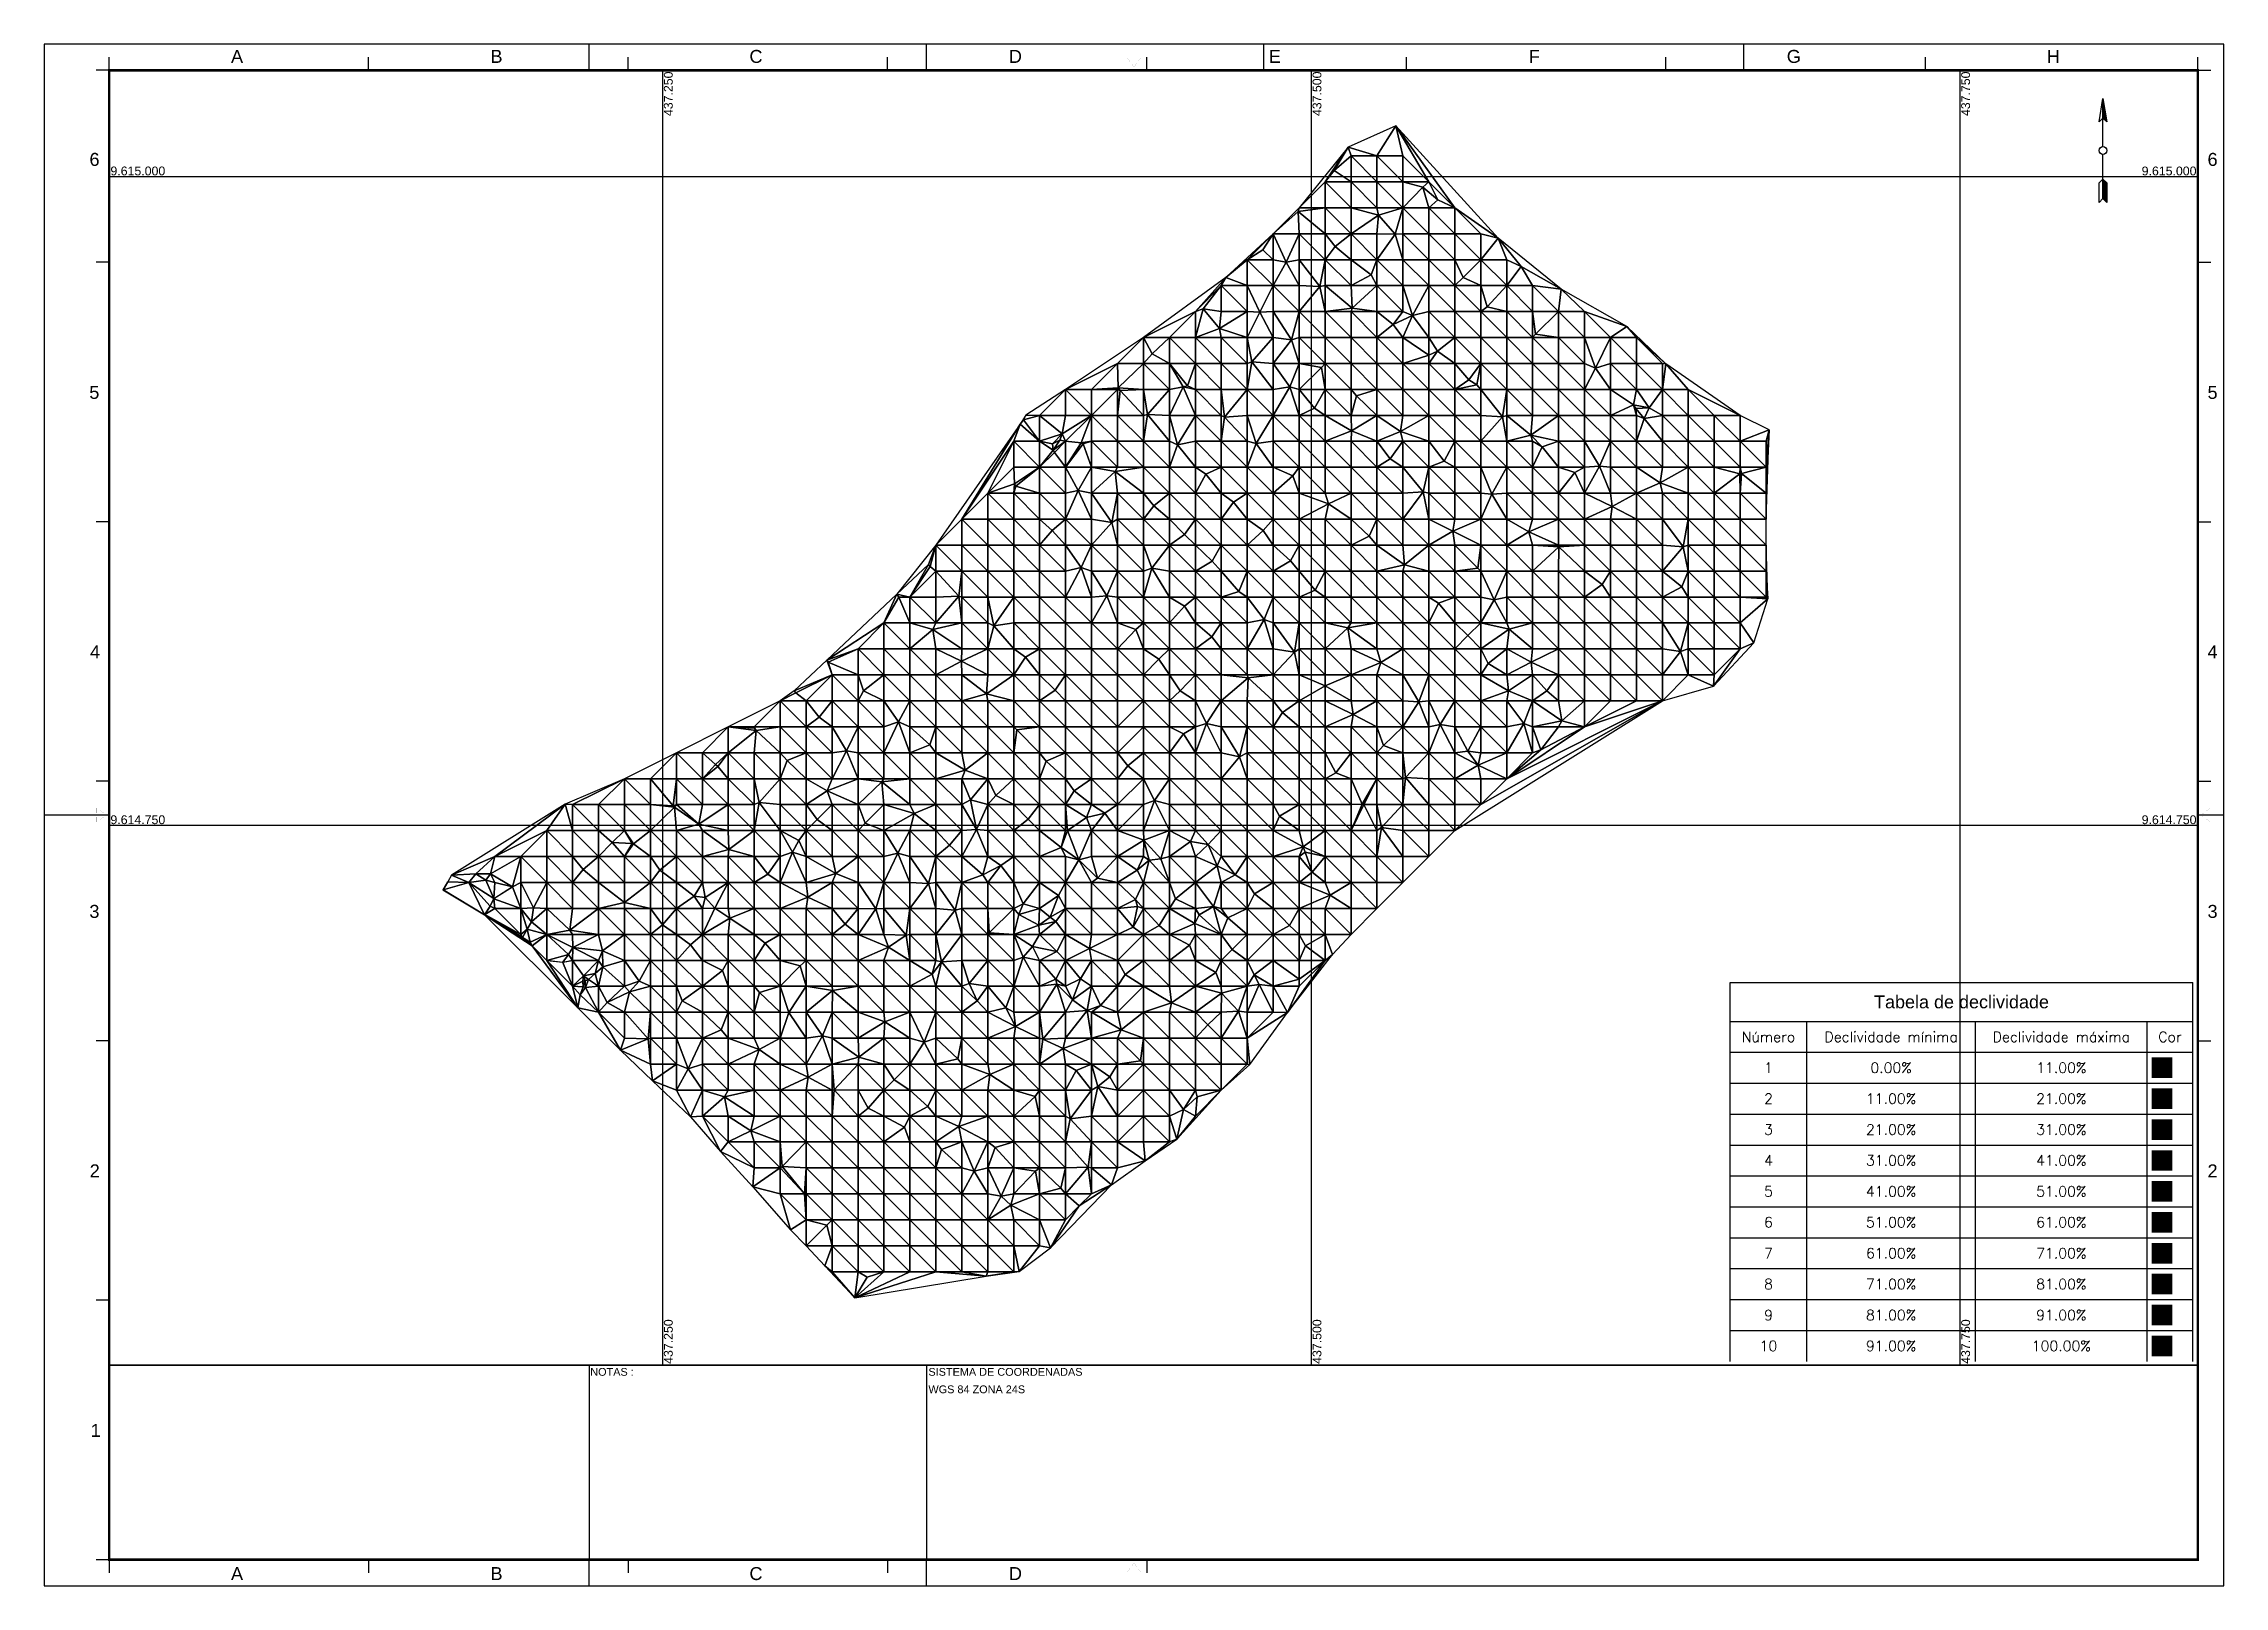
# Paper-space layout 'Layout1' of a CAD drawing. Header units: metres, sheet in millimetres. Extents: x 7 to 848, y -5 to 589.
# The model-space entities are those that its viewports show. They can reach past a viewport. Long polylines and large blocks are cut down to what shows.
import ezdxf
from ezdxf.enums import TextEntityAlignment as Align

# ---------------------------------------------------------------- set-up
doc = ezdxf.new("R2010")
doc.units = ezdxf.units.M
for name, color, linetype in [('Borda', 1, 'Continuous'), ('COORDENADAS', 7, 'Continuous'), ('Gabarito', 250, 'Continuous'), ('MALHA', 7, 'Continuous'), ('Malha UTM', 8, 'Continuous'), ('Marcas de dobra', 1, 'Continuous'), ('Moldura', 7, 'Continuous'), ('Sistema de referências', 7, 'Continuous'), ('Superfície', 151, 'Continuous'), ('Tabela', 7, 'Continuous')]:
    doc.layers.add(name, color=color, linetype=linetype)
doc.layers.add('Borda da Terraplenagem', color=7, linetype='Continuous', lineweight=13)
doc.styles.add('ARIAL', font='arial.ttf')
doc.styles.add('ROMANS', font='romans.shx')

psp = doc.layouts.get("Layout1")

# ---------------------------------------------------------------- texts
at = {"layer": 'COORDENADAS', "color": 253, "style": 'ARIAL'}
for s, p in [('437.250', (246.46, 578.47)), ('437.500', (496.46, 578.47)), ('437.750', (746.46, 578.47))]:
    psp.add_text(s, height=3.4, rotation=90, dxfattribs=at).set_placement(p, align=Align.TOP_RIGHT)
for s, p in [('9.615.000', (33.14, 538.45)), ('9.614.750', (33.14, 288.45))]:
    psp.add_text(s, height=3.4, dxfattribs=at).set_placement(p)
for s, p in [('9.615.000', (837.14, 538.45)), ('9.614.750', (837.14, 288.45))]:
    psp.add_text(s, height=3.4, dxfattribs=at).set_placement(p, align=Align.RIGHT)
for s, p in [('437.250', (246.46, 80.47)), ('437.500', (496.46, 80.47)), ('437.750', (746.46, 80.47))]:
    psp.add_text(s, height=3.4, rotation=90, dxfattribs=at).set_placement(p, align=Align.TOP_LEFT)
at = {"layer": 'Moldura', "linetype": 'ByBlock', "lineweight": -3, "style": 'ARIAL'}
for s, p in [('NOTAS : ', (218.07, 77.38)), ('SISTEMA DE COORDENADAS', (348.41, 77.38)), ('WGS 84 ZONA 24S', (348.41, 70.65))]:
    psp.add_text(s, height=3, dxfattribs=at).set_placement(p, align=Align.MIDDLE_LEFT)
at = {"layer": 'Sistema de referências', "linetype": 'ByBlock', "lineweight": -3, "style": 'ARIAL'}
for s, p in [('A', (81.94, 584.29)), ('B', (181.94, 584.29)), ('C', (281.94, 584.29)), ('D', (381.94, 584.29)), ('E', (481.94, 584.29)), ('F', (581.94, 584.29)), ('G', (681.94, 584.29)), ('H', (781.94, 584.29)), ('6', (27, 544.61)), ('6', (843.33, 544.61)), ('5', (26.93, 454.83)), ('5', (843.33, 454.83)), ('4', (27.19, 354.83)), ('4', (843.33, 354.83)), ('3', (26.96, 254.83)), ('3', (843.33, 254.83)), ('2', (27.1, 154.83)), ('2', (843.33, 154.83))]:
    psp.add_text(s, height=5, dxfattribs=at).set_placement(p, align=Align.MIDDLE_CENTER)
at = {"layer": 'Sistema de referências', "linetype": 'ByBlock', "style": 'ARIAL'}
for s, p in [('1', (27.46, 54.83)), ('A', (81.94, -0.35)), ('B', (181.94, -0.35)), ('C', (281.94, -0.35)), ('D', (381.94, -0.35))]:
    psp.add_text(s, height=5, dxfattribs=at).set_placement(p, align=Align.MIDDLE_CENTER)
at = {"layer": 'Tabela', "color": 7, "linetype": 'Continuous', "lineweight": -3, "attachment_point": 5}
for s, insert, char_height, style in [('{\\C256;Tabela de declividade}', (746.57, 219.92), 4.9627, 'ARIAL'), ('{\\C256;Número}', (672.18, 206.48), 3.9702, 'ROMANS'), ('{\\C256;Declividade mínima}', (719.44, 206.48), 3.9702, 'ROMANS'), ('{\\C256;Declividade máxima}', (785.05, 206.48), 3.9702, 'ROMANS'), ('{\\C256;Cor}', (826.92, 206.48), 3.9702, 'ROMANS'), ('1', (672.18, 194.57), 3.97, 'ROMANS'), ('0.00%', (719.44, 194.57), 3.97, 'ROMANS'), ('11.00%', (785.05, 194.57), 3.97, 'ROMANS'), ('2', (672.18, 182.66), 3.97, 'ROMANS'), ('11.00%', (719.44, 182.66), 3.97, 'ROMANS'), ('21.00%', (785.05, 182.66), 3.97, 'ROMANS'), ('3', (672.18, 170.75), 3.97, 'ROMANS'), ('21.00%', (719.44, 170.75), 3.97, 'ROMANS'), ('31.00%', (785.05, 170.75), 3.97, 'ROMANS'), ('4', (672.18, 158.84), 3.97, 'ROMANS'), ('31.00%', (719.44, 158.84), 3.97, 'ROMANS'), ('41.00%', (785.05, 158.84), 3.97, 'ROMANS'), ('5', (672.18, 146.93), 3.97, 'ROMANS'), ('41.00%', (719.44, 146.93), 3.97, 'ROMANS'), ('51.00%', (785.05, 146.93), 3.97, 'ROMANS'), ('6', (672.18, 135.02), 3.97, 'ROMANS'), ('51.00%', (719.44, 135.02), 3.97, 'ROMANS'), ('61.00%', (785.05, 135.02), 3.97, 'ROMANS'), ('7', (672.18, 123.1), 3.97, 'ROMANS'), ('61.00%', (719.44, 123.1), 3.97, 'ROMANS'), ('71.00%', (785.05, 123.1), 3.97, 'ROMANS'), ('8', (672.18, 111.19), 3.97, 'ROMANS'), ('71.00%', (719.44, 111.19), 3.97, 'ROMANS'), ('81.00%', (785.05, 111.19), 3.97, 'ROMANS'), ('9', (672.18, 99.28), 3.97, 'ROMANS'), ('81.00%', (719.44, 99.28), 3.97, 'ROMANS'), ('91.00%', (785.05, 99.28), 3.97, 'ROMANS'), ('10', (672.18, 87.37), 3.97, 'ROMANS'), ('91.00%', (719.44, 87.37), 3.97, 'ROMANS'), ('100.00%', (785.05, 87.37), 3.97, 'ROMANS')]:
    psp.add_mtext(s, dxfattribs=dict(at, insert=insert, char_height=char_height, style=style))

msp = doc.modelspace()

# ---------------------------------------------------------------- blocks, each defined once
blk = doc.blocks.new('North')
at = {"linetype": 'Continuous'}
for points in [[(0, 25), (3, 22), (0, 40)], [(0, -22), (0, -37), (3, -40), (3, -25)]]:
    blk.add_hatch(color=256, dxfattribs=at).paths.add_polyline_path(points)
for points in [[(0, 25), (-3, 22), (0, 40), (3, 22), (0, 25)], [(0, 3), (0, 40)], [(0, -37), (0, -3)], [(0, -22), (3, -25), (3, -40), (0, -37), (-3, -40), (-3, -25), (0, -22)]]:
    blk.add_lwpolyline(points, dxfattribs=at)
blk.add_circle((0, 0), 3, dxfattribs=at)

# ---------------------------------------------------------------- linework, layer by layer
at = {"layer": 'Superfície', "color": 70, "linetype": 'Continuous', "lineweight": -3}
for points in [[(437525.315, 9615008.014, 108.061), (437532.537, 9615019.534, 107.74), (437514.262, 9615011.409, 107.737)], [(437525.315, 9615008.014, 108.061), (437535.315, 9615008.014, 108.246), (437532.537, 9615019.534, 107.74)], [(437555.315, 9614988.014, 109.789), (437532.537, 9615019.534, 107.74), (437545.315, 9614998.014, 109.024)], [(437545.315, 9614998.014, 109.024), (437532.537, 9615019.534, 107.74), (437535.315, 9615008.014, 108.246)], [(437555.315, 9614988.014, 109.789), (437572.007, 9614976.33, 110.64), (437532.537, 9615019.534, 107.74)], [(437495.315, 9614988.014, 108.916), (437505.315, 9614998.014, 108.36), (437514.262, 9615011.409, 107.737)], [(437515.315, 9615008.014, 107.9), (437514.262, 9615011.409, 107.737), (437508.766, 9615002.37, 108.078)], [(437515.315, 9615008.014, 107.9), (437525.315, 9615008.014, 108.061), (437514.262, 9615011.409, 107.737)], [(437505.315, 9614998.014, 108.36), (437515.315, 9614998.014, 108.315), (437508.766, 9615002.37, 108.078)], [(437515.315, 9614998.014, 108.315), (437515.315, 9615008.014, 107.9), (437508.766, 9615002.37, 108.078)], [(437515.315, 9614998.014, 108.315), (437525.315, 9614998.014, 108.434), (437515.315, 9615008.014, 107.9)], [(437525.315, 9614998.014, 108.434), (437525.315, 9615008.014, 108.061), (437515.315, 9615008.014, 107.9)], [(437525.315, 9614998.014, 108.434), (437535.315, 9614998.014, 108.623), (437525.315, 9615008.014, 108.061)], [(437535.315, 9614998.014, 108.623), (437535.315, 9615008.014, 108.246), (437525.315, 9615008.014, 108.061)], [(437535.315, 9614998.014, 108.623), (437545.315, 9614998.014, 109.024), (437535.315, 9615008.014, 108.246)], [(437495.315, 9614988.014, 108.916), (437505.315, 9614988.014, 108.92), (437505.315, 9614998.014, 108.36)], [(437505.315, 9614988.014, 108.92), (437515.315, 9614988.014, 108.823), (437505.315, 9614998.014, 108.36)], [(437515.315, 9614988.014, 108.823), (437515.315, 9614998.014, 108.315), (437505.315, 9614998.014, 108.36)], [(437515.315, 9614988.014, 108.823), (437525.315, 9614988.014, 108.775), (437515.315, 9614998.014, 108.315)], [(437525.315, 9614988.014, 108.775), (437525.315, 9614998.014, 108.434), (437515.315, 9614998.014, 108.315)], [(437525.315, 9614988.014, 108.775), (437535.315, 9614988.014, 109.075), (437525.315, 9614998.014, 108.434)], [(437535.315, 9614988.014, 109.075), (437535.315, 9614998.014, 108.623), (437525.315, 9614998.014, 108.434)], [(437535.315, 9614988.014, 109.075), (437543.051, 9614995.967, 108.87), (437535.315, 9614998.014, 108.623)], [(437535.315, 9614998.014, 108.623), (437543.051, 9614995.967, 108.87), (437545.315, 9614998.014, 109.024)], [(437535.315, 9614988.014, 109.075), (437545.315, 9614988.014, 109.521), (437543.051, 9614995.967, 108.87)], [(437545.315, 9614998.014, 109.024), (437543.051, 9614995.967, 108.87), (437548.772, 9614991.098, 109.56)], [(437545.315, 9614988.014, 109.521), (437548.772, 9614991.098, 109.56), (437543.051, 9614995.967, 108.87)], [(437555.315, 9614988.014, 109.789), (437545.315, 9614998.014, 109.024), (437548.772, 9614991.098, 109.56)], [(437485.315, 9614978.014, 109.219), (437495.315, 9614978.014, 109.438), (437494.981, 9614986.634, 109.085)], [(437505.315, 9614978.014, 109.483), (437505.315, 9614988.014, 108.92), (437494.981, 9614986.634, 109.085)], [(437495.315, 9614978.014, 109.438), (437505.315, 9614978.014, 109.483), (437494.981, 9614986.634, 109.085)], [(437505.315, 9614978.014, 109.483), (437515.315, 9614978.014, 109.438), (437505.315, 9614988.014, 108.92)], [(437515.315, 9614978.014, 109.438), (437515.315, 9614988.014, 108.823), (437505.315, 9614988.014, 108.92)], [(437515.315, 9614978.014, 109.438), (437525.923, 9614985.181, 108.868), (437515.315, 9614988.014, 108.823)], [(437515.315, 9614988.014, 108.823), (437525.923, 9614985.181, 108.868), (437525.315, 9614988.014, 108.775)], [(437515.315, 9614978.014, 109.438), (437525.315, 9614978.014, 109.487), (437525.923, 9614985.181, 108.868)], [(437525.315, 9614988.014, 108.775), (437525.923, 9614985.181, 108.868), (437535.315, 9614988.014, 109.075)], [(437525.315, 9614978.014, 109.487), (437532.278, 9614977.883, 109.558), (437525.923, 9614985.181, 108.868)], [(437535.315, 9614988.014, 109.075), (437525.923, 9614985.181, 108.868), (437532.278, 9614977.883, 109.558)], [(437535.315, 9614978.014, 109.635), (437535.315, 9614988.014, 109.075), (437532.278, 9614977.883, 109.558)], [(437535.315, 9614978.014, 109.635), (437545.315, 9614978.014, 109.866), (437535.315, 9614988.014, 109.075)], [(437545.315, 9614978.014, 109.866), (437545.315, 9614988.014, 109.521), (437535.315, 9614988.014, 109.075)], [(437545.315, 9614988.014, 109.521), (437555.315, 9614988.014, 109.789), (437548.772, 9614991.098, 109.56)], [(437545.315, 9614978.014, 109.866), (437555.315, 9614978.014, 110.113), (437545.315, 9614988.014, 109.521)], [(437555.315, 9614978.014, 110.113), (437555.315, 9614988.014, 109.789), (437545.315, 9614988.014, 109.521)], [(437565.315, 9614978.014, 110.397), (437572.007, 9614976.33, 110.64), (437555.315, 9614988.014, 109.789)], [(437555.315, 9614978.014, 110.113), (437565.315, 9614978.014, 110.397), (437555.315, 9614988.014, 109.789)], [(437485.315, 9614968.014, 109.772), (437485.315, 9614978.014, 109.219), (437481.342, 9614971.793, 109.593)], [(437485.315, 9614968.014, 109.772), (437490.313, 9614967.005, 109.84), (437485.315, 9614978.014, 109.219)], [(437485.315, 9614978.014, 109.219), (437490.313, 9614967.005, 109.84), (437495.315, 9614978.014, 109.438)], [(437495.315, 9614968.014, 109.891), (437495.315, 9614978.014, 109.438), (437490.313, 9614967.005, 109.84)], [(437495.315, 9614968.014, 109.891), (437505.315, 9614968.014, 110.049), (437495.315, 9614978.014, 109.438)], [(437505.315, 9614968.014, 110.049), (437505.315, 9614978.014, 109.483), (437495.315, 9614978.014, 109.438)], [(437505.315, 9614968.014, 110.049), (437509.142, 9614973.081, 109.753), (437505.315, 9614978.014, 109.483)], [(437505.315, 9614978.014, 109.483), (437509.142, 9614973.081, 109.753), (437515.315, 9614978.014, 109.438)], [(437515.315, 9614968.014, 110.248), (437515.315, 9614978.014, 109.438), (437509.142, 9614973.081, 109.753)], [(437515.315, 9614968.014, 110.248), (437525.315, 9614968.014, 110.369), (437515.315, 9614978.014, 109.438)], [(437525.315, 9614968.014, 110.369), (437525.315, 9614978.014, 109.487), (437515.315, 9614978.014, 109.438)], [(437525.315, 9614968.014, 110.369), (437532.278, 9614977.883, 109.558), (437525.315, 9614978.014, 109.487)], [(437525.315, 9614968.014, 110.369), (437535.315, 9614968.014, 110.325), (437532.278, 9614977.883, 109.558)], [(437535.315, 9614968.014, 110.325), (437535.315, 9614978.014, 109.635), (437532.278, 9614977.883, 109.558)], [(437535.315, 9614968.014, 110.325), (437545.315, 9614968.014, 110.347), (437535.315, 9614978.014, 109.635)], [(437545.315, 9614968.014, 110.347), (437545.315, 9614978.014, 109.866), (437535.315, 9614978.014, 109.635)], [(437545.315, 9614968.014, 110.347), (437555.315, 9614968.014, 110.406), (437545.315, 9614978.014, 109.866)], [(437555.315, 9614968.014, 110.406), (437555.315, 9614978.014, 110.113), (437545.315, 9614978.014, 109.866)], [(437555.315, 9614968.014, 110.406), (437565.315, 9614968.014, 110.722), (437555.315, 9614978.014, 110.113)], [(437565.315, 9614968.014, 110.722), (437565.315, 9614978.014, 110.397), (437555.315, 9614978.014, 110.113)], [(437565.315, 9614968.014, 110.722), (437572.007, 9614976.33, 110.64), (437565.315, 9614978.014, 110.397)], [(437565.315, 9614968.014, 110.722), (437575.315, 9614968.014, 111.322), (437572.007, 9614976.33, 110.64)], [(437575.315, 9614968.014, 111.322), (437580.944, 9614965.432, 111.83), (437572.007, 9614976.33, 110.64)], [(437475.315, 9614958.014, 110.051), (437475.315, 9614968.014, 109.518), (437467.112, 9614961.174, 109.608)], [(437475.315, 9614968.014, 109.518), (437485.315, 9614968.014, 109.772), (437481.342, 9614971.793, 109.593)], [(437475.315, 9614958.014, 110.051), (437485.315, 9614958.014, 110.286), (437475.315, 9614968.014, 109.518)], [(437485.315, 9614958.014, 110.286), (437485.315, 9614968.014, 109.772), (437475.315, 9614968.014, 109.518)], [(437485.315, 9614958.014, 110.286), (437490.313, 9614967.005, 109.84), (437485.315, 9614968.014, 109.772)], [(437485.315, 9614958.014, 110.286), (437495.315, 9614958.014, 110.532), (437490.313, 9614967.005, 109.84)], [(437495.315, 9614958.014, 110.532), (437495.315, 9614968.014, 109.891), (437490.313, 9614967.005, 109.84)], [(437495.315, 9614958.014, 110.532), (437503.324, 9614957.666, 110.751), (437495.315, 9614968.014, 109.891)], [(437495.315, 9614968.014, 109.891), (437503.324, 9614957.666, 110.751), (437505.315, 9614968.014, 110.049)], [(437505.315, 9614958.014, 110.755), (437505.315, 9614968.014, 110.049), (437503.324, 9614957.666, 110.751)], [(437505.315, 9614968.014, 110.049), (437515.315, 9614968.014, 110.248), (437509.142, 9614973.081, 109.753)], [(437505.315, 9614958.014, 110.755), (437515.315, 9614958.014, 110.936), (437505.315, 9614968.014, 110.049)], [(437515.315, 9614958.014, 110.936), (437515.315, 9614968.014, 110.248), (437505.315, 9614968.014, 110.049)], [(437515.315, 9614958.014, 110.936), (437523.048, 9614962.119, 110.881), (437515.315, 9614968.014, 110.248)], [(437515.315, 9614968.014, 110.248), (437523.048, 9614962.119, 110.881), (437525.315, 9614968.014, 110.369)], [(437525.315, 9614958.014, 111.134), (437525.315, 9614968.014, 110.369), (437523.048, 9614962.119, 110.881)], [(437525.315, 9614958.014, 111.134), (437535.315, 9614958.014, 111.114), (437525.315, 9614968.014, 110.369)], [(437535.315, 9614958.014, 111.114), (437535.315, 9614968.014, 110.325), (437525.315, 9614968.014, 110.369)], [(437535.315, 9614958.014, 111.114), (437545.315, 9614958.014, 111.034), (437535.315, 9614968.014, 110.325)], [(437545.315, 9614958.014, 111.034), (437545.315, 9614968.014, 110.347), (437535.315, 9614968.014, 110.325)], [(437545.315, 9614958.014, 111.034), (437555.315, 9614958.014, 110.959), (437545.315, 9614968.014, 110.347)], [(437555.315, 9614958.014, 110.959), (437555.315, 9614968.014, 110.406), (437545.315, 9614968.014, 110.347)], [(437555.315, 9614958.014, 110.959), (437558.574, 9614961.17, 110.642), (437555.315, 9614968.014, 110.406)], [(437555.315, 9614968.014, 110.406), (437558.574, 9614961.17, 110.642), (437565.315, 9614968.014, 110.722)], [(437565.315, 9614958.014, 111.235), (437565.315, 9614968.014, 110.722), (437558.574, 9614961.17, 110.642)], [(437565.315, 9614958.014, 111.235), (437575.315, 9614958.014, 111.783), (437565.315, 9614968.014, 110.722)], [(437575.315, 9614958.014, 111.783), (437575.315, 9614968.014, 111.322), (437565.315, 9614968.014, 110.722)], [(437575.315, 9614958.014, 111.783), (437580.944, 9614965.432, 111.83), (437575.315, 9614968.014, 111.322)], [(437435.315, 9614938.014, 110.14), (437455.315, 9614948.014, 110.124), (437467.112, 9614961.174, 109.608)], [(437455.315, 9614948.014, 110.124), (437465.315, 9614958.014, 109.766), (437467.112, 9614961.174, 109.608)], [(437465.315, 9614958.014, 109.766), (437475.315, 9614958.014, 110.051), (437467.112, 9614961.174, 109.608)], [(437515.315, 9614958.014, 110.936), (437525.315, 9614958.014, 111.134), (437523.048, 9614962.119, 110.881)], [(437575.315, 9614958.014, 111.783), (437585.315, 9614958.014, 112.076), (437580.944, 9614965.432, 111.83)], [(437585.315, 9614958.014, 112.076), (437596.37, 9614956.675, 112.39), (437580.944, 9614965.432, 111.83)], [(437455.315, 9614948.014, 110.124), (437458.327, 9614949.047, 110.115), (437465.315, 9614958.014, 109.766)], [(437465.315, 9614948.014, 110.76), (437475.315, 9614948.014, 110.816), (437465.315, 9614958.014, 109.766)], [(437475.315, 9614948.014, 110.816), (437475.315, 9614958.014, 110.051), (437465.315, 9614958.014, 109.766)], [(437475.315, 9614948.014, 110.816), (437480.182, 9614947.73, 110.754), (437475.315, 9614958.014, 110.051)], [(437475.315, 9614958.014, 110.051), (437480.182, 9614947.73, 110.754), (437485.315, 9614958.014, 110.286)], [(437485.315, 9614948.014, 110.915), (437485.315, 9614958.014, 110.286), (437480.182, 9614947.73, 110.754)], [(437485.315, 9614948.014, 110.915), (437495.315, 9614948.014, 111.218), (437485.315, 9614958.014, 110.286)], [(437495.315, 9614948.014, 111.218), (437495.315, 9614958.014, 110.532), (437485.315, 9614958.014, 110.286)], [(437495.315, 9614948.014, 111.218), (437503.324, 9614957.666, 110.751), (437495.315, 9614958.014, 110.532)], [(437495.315, 9614948.014, 111.218), (437505.315, 9614948.014, 111.409), (437503.324, 9614957.666, 110.751)], [(437505.315, 9614948.014, 111.409), (437505.315, 9614958.014, 110.755), (437503.324, 9614957.666, 110.751)], [(437505.315, 9614948.014, 111.409), (437515.725, 9614949.337, 111.425), (437505.315, 9614958.014, 110.755)], [(437505.315, 9614958.014, 110.755), (437515.725, 9614949.337, 111.425), (437515.315, 9614958.014, 110.936)], [(437515.315, 9614958.014, 110.936), (437515.725, 9614949.337, 111.425), (437525.315, 9614958.014, 111.134)], [(437525.315, 9614948.014, 111.689), (437525.315, 9614958.014, 111.134), (437515.725, 9614949.337, 111.425)], [(437525.315, 9614948.014, 111.689), (437535.315, 9614948.014, 111.878), (437525.315, 9614958.014, 111.134)], [(437535.315, 9614948.014, 111.878), (437535.315, 9614958.014, 111.114), (437525.315, 9614958.014, 111.134)], [(437535.315, 9614948.014, 111.878), (437539.01, 9614946.56, 112.032), (437535.315, 9614958.014, 111.114)], [(437535.315, 9614958.014, 111.114), (437539.01, 9614946.56, 112.032), (437545.315, 9614958.014, 111.034)], [(437545.315, 9614948.014, 111.867), (437545.315, 9614958.014, 111.034), (437539.01, 9614946.56, 112.032)], [(437545.315, 9614948.014, 111.867), (437555.315, 9614948.014, 111.865), (437545.315, 9614958.014, 111.034)], [(437555.315, 9614948.014, 111.865), (437555.315, 9614958.014, 110.959), (437545.315, 9614958.014, 111.034)], [(437555.315, 9614948.014, 111.865), (437565.315, 9614948.014, 111.944), (437555.315, 9614958.014, 110.959)], [(437565.315, 9614948.014, 111.944), (437565.315, 9614958.014, 111.235), (437555.315, 9614958.014, 110.959)], [(437565.315, 9614948.014, 111.944), (437567.837, 9614949.875, 111.828), (437565.315, 9614958.014, 111.235)], [(437565.315, 9614958.014, 111.235), (437567.837, 9614949.875, 111.828), (437575.315, 9614958.014, 111.783)], [(437575.315, 9614948.014, 112.03), (437575.315, 9614958.014, 111.783), (437567.837, 9614949.875, 111.828)], [(437575.315, 9614948.014, 112.03), (437585.315, 9614948.014, 112.24), (437575.315, 9614958.014, 111.783)], [(437585.315, 9614948.014, 112.24), (437585.315, 9614958.014, 112.076), (437575.315, 9614958.014, 111.783)], [(437595.315, 9614948.014, 112.526), (437596.37, 9614956.675, 112.39), (437585.315, 9614958.014, 112.076)], [(437585.315, 9614948.014, 112.24), (437595.315, 9614948.014, 112.526), (437585.315, 9614958.014, 112.076)], [(437595.315, 9614948.014, 112.526), (437605.315, 9614948.014, 112.859), (437596.37, 9614956.675, 112.39)], [(437605.315, 9614948.014, 112.859), (437621.617, 9614942.308, 113.5), (437596.37, 9614956.675, 112.39)], [(437435.315, 9614938.014, 110.14), (437445.315, 9614938.014, 110.514), (437455.315, 9614948.014, 110.124)], [(437475.315, 9614938.014, 111.719), (437475.315, 9614948.014, 110.816), (437464.576, 9614941.535, 111.73)], [(437475.315, 9614938.014, 111.719), (437480.182, 9614947.73, 110.754), (437475.315, 9614948.014, 110.816)], [(437475.315, 9614938.014, 111.719), (437485.315, 9614938.014, 111.735), (437480.182, 9614947.73, 110.754)], [(437485.315, 9614938.014, 111.735), (437485.315, 9614948.014, 110.915), (437480.182, 9614947.73, 110.754)], [(437485.315, 9614938.014, 111.735), (437492.429, 9614937.065, 111.966), (437485.315, 9614948.014, 110.915)], [(437485.315, 9614948.014, 110.915), (437492.429, 9614937.065, 111.966), (437495.315, 9614948.014, 111.218)], [(437495.315, 9614938.014, 111.952), (437495.315, 9614948.014, 111.218), (437492.429, 9614937.065, 111.966)], [(437495.315, 9614938.014, 111.952), (437505.315, 9614938.014, 112.121), (437495.315, 9614948.014, 111.218)], [(437505.315, 9614938.014, 112.121), (437505.315, 9614948.014, 111.409), (437495.315, 9614948.014, 111.218)], [(437505.315, 9614948.014, 111.409), (437515.315, 9614948.014, 111.518), (437515.725, 9614949.337, 111.425)], [(437505.315, 9614938.014, 112.121), (437515.315, 9614938.014, 112.283), (437505.315, 9614948.014, 111.409)], [(437515.315, 9614938.014, 112.283), (437515.315, 9614948.014, 111.518), (437505.315, 9614948.014, 111.409)], [(437515.315, 9614948.014, 111.518), (437525.315, 9614948.014, 111.689), (437515.725, 9614949.337, 111.425)], [(437515.315, 9614938.014, 112.283), (437525.315, 9614938.014, 112.427), (437515.315, 9614948.014, 111.518)], [(437525.315, 9614938.014, 112.427), (437525.315, 9614948.014, 111.689), (437515.315, 9614948.014, 111.518)], [(437525.315, 9614938.014, 112.427), (437531.565, 9614943.075, 112.083), (437525.315, 9614948.014, 111.689)], [(437525.315, 9614948.014, 111.689), (437531.565, 9614943.075, 112.083), (437535.315, 9614948.014, 111.878)], [(437525.315, 9614938.014, 112.427), (437535.315, 9614938.014, 112.554), (437531.565, 9614943.075, 112.083)], [(437535.315, 9614948.014, 111.878), (437531.565, 9614943.075, 112.083), (437539.01, 9614946.56, 112.032)], [(437535.315, 9614938.014, 112.554), (437539.01, 9614946.56, 112.032), (437531.565, 9614943.075, 112.083)], [(437535.315, 9614938.014, 112.554), (437545.315, 9614938.014, 112.668), (437539.01, 9614946.56, 112.032)], [(437545.315, 9614938.014, 112.668), (437545.315, 9614948.014, 111.867), (437539.01, 9614946.56, 112.032)], [(437545.315, 9614938.014, 112.668), (437555.315, 9614938.014, 112.683), (437545.315, 9614948.014, 111.867)], [(437555.315, 9614938.014, 112.683), (437555.315, 9614948.014, 111.865), (437545.315, 9614948.014, 111.867)], [(437555.315, 9614938.014, 112.683), (437565.315, 9614938.014, 112.692), (437555.315, 9614948.014, 111.865)], [(437565.315, 9614938.014, 112.692), (437565.315, 9614948.014, 111.944), (437555.315, 9614948.014, 111.865)], [(437565.315, 9614948.014, 111.944), (437575.315, 9614948.014, 112.03), (437567.837, 9614949.875, 111.828)], [(437565.315, 9614938.014, 112.692), (437575.315, 9614938.014, 112.621), (437565.315, 9614948.014, 111.944)], [(437575.315, 9614938.014, 112.621), (437575.315, 9614948.014, 112.03), (437565.315, 9614948.014, 111.944)], [(437575.315, 9614938.014, 112.621), (437585.315, 9614938.014, 112.512), (437575.315, 9614948.014, 112.03)], [(437585.315, 9614938.014, 112.512), (437585.315, 9614948.014, 112.24), (437575.315, 9614948.014, 112.03)], [(437585.315, 9614938.014, 112.512), (437586.478, 9614939.292, 112.393), (437585.315, 9614948.014, 112.24)], [(437585.315, 9614948.014, 112.24), (437586.478, 9614939.292, 112.393), (437595.315, 9614948.014, 112.526)], [(437595.315, 9614938.014, 112.742), (437595.315, 9614948.014, 112.526), (437586.478, 9614939.292, 112.393)], [(437595.315, 9614938.014, 112.742), (437605.315, 9614938.014, 113.077), (437595.315, 9614948.014, 112.526)], [(437605.315, 9614938.014, 113.077), (437605.315, 9614948.014, 112.859), (437595.315, 9614948.014, 112.526)], [(437615.315, 9614938.014, 113.407), (437621.617, 9614942.308, 113.5), (437605.315, 9614948.014, 112.859)], [(437605.315, 9614938.014, 113.077), (437615.315, 9614938.014, 113.407), (437605.315, 9614948.014, 112.859)], [(437615.315, 9614938.014, 113.407), (437625.315, 9614938.014, 113.9), (437621.617, 9614942.308, 113.5)], [(437625.315, 9614938.014, 113.9), (437636.621, 9614927.934, 114.99), (437621.617, 9614942.308, 113.5)], [(437405.315, 9614918.014, 110.503), (437425.315, 9614928.014, 110.562), (437435.315, 9614938.014, 110.14)], [(437425.315, 9614928.014, 110.562), (437435.315, 9614928.014, 111.054), (437435.315, 9614938.014, 110.14)], [(437435.315, 9614928.014, 111.054), (437438.727, 9614931.734, 110.741), (437435.315, 9614938.014, 110.14)], [(437435.315, 9614938.014, 110.14), (437438.727, 9614931.734, 110.741), (437445.315, 9614938.014, 110.514)], [(437445.315, 9614928.014, 111.453), (437445.315, 9614938.014, 110.514), (437438.727, 9614931.734, 110.741)], [(437455.315, 9614928.014, 112.026), (437455.315, 9614938.014, 111.204), (437445.315, 9614938.014, 110.514)], [(437455.315, 9614938.014, 111.204), (437465.315, 9614938.014, 111.888), (437464.576, 9614941.535, 111.73)], [(437455.315, 9614928.014, 112.026), (437465.315, 9614928.014, 112.329), (437455.315, 9614938.014, 111.204)], [(437465.315, 9614928.014, 112.329), (437465.315, 9614938.014, 111.888), (437455.315, 9614938.014, 111.204)], [(437465.315, 9614938.014, 111.888), (437475.315, 9614938.014, 111.719), (437464.576, 9614941.535, 111.73)], [(437465.315, 9614928.014, 112.329), (437475.315, 9614928.014, 112.432), (437465.315, 9614938.014, 111.888)], [(437475.315, 9614928.014, 112.432), (437475.315, 9614938.014, 111.719), (437465.315, 9614938.014, 111.888)], [(437475.315, 9614928.014, 112.432), (437477.055, 9614928.6, 112.416), (437475.315, 9614938.014, 111.719)], [(437475.315, 9614938.014, 111.719), (437477.055, 9614928.6, 112.416), (437485.315, 9614938.014, 111.735)], [(437485.315, 9614928.014, 112.505), (437485.315, 9614938.014, 111.735), (437477.055, 9614928.6, 112.416)], [(437485.315, 9614928.014, 112.505), (437492.429, 9614937.065, 111.966), (437485.315, 9614938.014, 111.735)], [(437485.315, 9614928.014, 112.505), (437495.315, 9614928.014, 112.64), (437492.429, 9614937.065, 111.966)], [(437495.315, 9614928.014, 112.64), (437495.315, 9614938.014, 111.952), (437492.429, 9614937.065, 111.966)], [(437495.315, 9614928.014, 112.64), (437505.315, 9614928.014, 112.883), (437495.315, 9614938.014, 111.952)], [(437505.315, 9614928.014, 112.883), (437505.315, 9614938.014, 112.121), (437495.315, 9614938.014, 111.952)], [(437505.315, 9614928.014, 112.883), (437515.315, 9614928.014, 113.098), (437505.315, 9614938.014, 112.121)], [(437515.315, 9614928.014, 113.098), (437515.315, 9614938.014, 112.283), (437505.315, 9614938.014, 112.121)], [(437515.315, 9614928.014, 113.098), (437525.315, 9614928.014, 113.257), (437515.315, 9614938.014, 112.283)], [(437525.315, 9614928.014, 113.257), (437525.315, 9614938.014, 112.427), (437515.315, 9614938.014, 112.283)], [(437525.315, 9614928.014, 113.257), (437535.315, 9614928.014, 113.385), (437525.315, 9614938.014, 112.427)], [(437535.315, 9614928.014, 113.385), (437535.315, 9614938.014, 112.554), (437525.315, 9614938.014, 112.427)], [(437535.315, 9614928.014, 113.385), (437545.283, 9614931.25, 113.21), (437535.315, 9614938.014, 112.554)], [(437535.315, 9614938.014, 112.554), (437545.283, 9614931.25, 113.21), (437545.315, 9614938.014, 112.668)], [(437545.315, 9614938.014, 112.668), (437545.283, 9614931.25, 113.21), (437548.68, 9614932.811, 113.052)], [(437545.315, 9614938.014, 112.668), (437548.68, 9614932.811, 113.052), (437555.315, 9614938.014, 112.683)], [(437555.315, 9614928.014, 113.461), (437555.315, 9614938.014, 112.683), (437548.68, 9614932.811, 113.052)], [(437555.315, 9614928.014, 113.461), (437565.315, 9614928.014, 113.462), (437555.315, 9614938.014, 112.683)], [(437565.315, 9614928.014, 113.462), (437565.315, 9614938.014, 112.692), (437555.315, 9614938.014, 112.683)], [(437565.315, 9614928.014, 113.462), (437575.315, 9614928.014, 113.409), (437565.315, 9614938.014, 112.692)], [(437575.315, 9614928.014, 113.409), (437575.315, 9614938.014, 112.621), (437565.315, 9614938.014, 112.692)], [(437575.315, 9614928.014, 113.409), (437585.315, 9614928.014, 113.363), (437575.315, 9614938.014, 112.621)], [(437585.315, 9614928.014, 113.363), (437585.315, 9614938.014, 112.512), (437575.315, 9614938.014, 112.621)], [(437585.315, 9614928.014, 113.363), (437595.315, 9614928.014, 113.35), (437585.315, 9614938.014, 112.512)], [(437595.315, 9614928.014, 113.35), (437595.315, 9614938.014, 112.742), (437585.315, 9614938.014, 112.512)], [(437595.315, 9614928.014, 113.35), (437605.315, 9614928.014, 113.388), (437595.315, 9614938.014, 112.742)], [(437605.315, 9614928.014, 113.388), (437605.315, 9614938.014, 113.077), (437595.315, 9614938.014, 112.742)], [(437605.315, 9614928.014, 113.388), (437609.571, 9614926.151, 113.498), (437605.315, 9614938.014, 113.077)], [(437605.315, 9614938.014, 113.077), (437609.571, 9614926.151, 113.498), (437615.315, 9614938.014, 113.407)], [(437615.315, 9614928.014, 113.754), (437615.315, 9614938.014, 113.407), (437609.571, 9614926.151, 113.498)], [(437615.315, 9614928.014, 113.754), (437625.315, 9614928.014, 114.337), (437615.315, 9614938.014, 113.407)], [(437625.315, 9614928.014, 114.337), (437625.315, 9614938.014, 113.9), (437615.315, 9614938.014, 113.407)], [(437635.315, 9614928.014, 114.912), (437636.621, 9614927.934, 114.99), (437625.315, 9614938.014, 113.9)], [(437625.315, 9614928.014, 114.337), (437635.315, 9614928.014, 114.912), (437625.315, 9614938.014, 113.9)], [(437435.315, 9614918.014, 112.081), (437435.315, 9614928.014, 111.054), (437425.593, 9614918.673, 111.833)], [(437435.315, 9614918.014, 112.081), (437445.315, 9614918.014, 112.37), (437435.315, 9614928.014, 111.054)], [(437445.315, 9614918.014, 112.37), (437445.315, 9614928.014, 111.453), (437435.315, 9614928.014, 111.054)], [(437445.315, 9614918.014, 112.37), (437450.676, 9614919.013, 112.53), (437445.315, 9614928.014, 111.453)], [(437445.315, 9614928.014, 111.453), (437450.676, 9614919.013, 112.53), (437452.27, 9614919.449, 112.537)], [(437445.315, 9614928.014, 111.453), (437452.27, 9614919.449, 112.537), (437455.315, 9614928.014, 112.026)], [(437455.315, 9614918.014, 112.669), (437455.315, 9614928.014, 112.026), (437452.27, 9614919.449, 112.537)], [(437455.315, 9614918.014, 112.669), (437465.315, 9614918.014, 112.835), (437455.315, 9614928.014, 112.026)], [(437465.315, 9614918.014, 112.835), (437465.315, 9614928.014, 112.329), (437455.315, 9614928.014, 112.026)], [(437465.315, 9614918.014, 112.835), (437475.315, 9614918.014, 112.999), (437465.315, 9614928.014, 112.329)], [(437475.315, 9614918.014, 112.999), (437475.315, 9614928.014, 112.432), (437465.315, 9614928.014, 112.329)], [(437475.315, 9614918.014, 112.999), (437477.055, 9614928.6, 112.416), (437475.315, 9614928.014, 112.432)], [(437475.315, 9614918.014, 112.999), (437485.315, 9614918.014, 113.145), (437477.055, 9614928.6, 112.416)], [(437485.315, 9614918.014, 113.145), (437485.315, 9614928.014, 112.505), (437477.055, 9614928.6, 112.416)], [(437485.315, 9614918.014, 113.145), (437491.693, 9614919.022, 113.124), (437485.315, 9614928.014, 112.505)], [(437485.315, 9614928.014, 112.505), (437491.693, 9614919.022, 113.124), (437495.315, 9614928.014, 112.64)], [(437495.315, 9614918.014, 113.319), (437495.315, 9614928.014, 112.64), (437491.693, 9614919.022, 113.124)], [(437495.315, 9614918.014, 113.319), (437504.002, 9614926.486, 112.97), (437495.315, 9614928.014, 112.64)], [(437495.315, 9614928.014, 112.64), (437504.002, 9614926.486, 112.97), (437505.315, 9614928.014, 112.883)], [(437495.315, 9614918.014, 113.319), (437505.315, 9614918.014, 113.646), (437504.002, 9614926.486, 112.97)], [(437505.315, 9614918.014, 113.646), (437505.315, 9614928.014, 112.883), (437504.002, 9614926.486, 112.97)], [(437505.315, 9614918.014, 113.646), (437515.315, 9614918.014, 113.953), (437505.315, 9614928.014, 112.883)], [(437515.315, 9614918.014, 113.953), (437515.315, 9614928.014, 113.098), (437505.315, 9614928.014, 112.883)], [(437515.315, 9614918.014, 113.953), (437525.315, 9614918.014, 114.12), (437515.315, 9614928.014, 113.098)], [(437525.315, 9614918.014, 114.12), (437525.315, 9614928.014, 113.257), (437515.315, 9614928.014, 113.098)], [(437525.315, 9614918.014, 114.12), (437535.315, 9614918.014, 114.243), (437525.315, 9614928.014, 113.257)], [(437535.315, 9614918.014, 114.243), (437535.315, 9614928.014, 113.385), (437525.315, 9614928.014, 113.257)], [(437535.315, 9614928.014, 113.385), (437545.315, 9614928.014, 113.47), (437545.283, 9614931.25, 113.21)], [(437535.315, 9614918.014, 114.243), (437545.315, 9614918.014, 114.303), (437535.315, 9614928.014, 113.385)], [(437545.315, 9614918.014, 114.303), (437545.315, 9614928.014, 113.47), (437535.315, 9614928.014, 113.385)], [(437545.315, 9614928.014, 113.47), (437548.68, 9614932.811, 113.052), (437545.283, 9614931.25, 113.21)], [(437545.315, 9614928.014, 113.47), (437555.315, 9614928.014, 113.461), (437548.68, 9614932.811, 113.052)], [(437545.315, 9614918.014, 114.303), (437555.315, 9614918.014, 114.299), (437545.315, 9614928.014, 113.47)], [(437555.315, 9614918.014, 114.299), (437555.315, 9614928.014, 113.461), (437545.315, 9614928.014, 113.47)], [(437555.315, 9614918.014, 114.299), (437560.773, 9614921.682, 113.973), (437555.315, 9614928.014, 113.461)], [(437555.315, 9614928.014, 113.461), (437560.773, 9614921.682, 113.973), (437565.315, 9614928.014, 113.462)], [(437565.315, 9614928.014, 113.462), (437560.773, 9614921.682, 113.973), (437563.854, 9614919.835, 114.131)], [(437565.315, 9614918.014, 114.278), (437565.315, 9614928.014, 113.462), (437563.854, 9614919.835, 114.131)], [(437565.315, 9614918.014, 114.278), (437575.315, 9614918.014, 114.238), (437565.315, 9614928.014, 113.462)], [(437575.315, 9614918.014, 114.238), (437575.315, 9614928.014, 113.409), (437565.315, 9614928.014, 113.462)], [(437575.315, 9614918.014, 114.238), (437585.315, 9614918.014, 114.209), (437575.315, 9614928.014, 113.409)], [(437585.315, 9614918.014, 114.209), (437585.315, 9614928.014, 113.363), (437575.315, 9614928.014, 113.409)], [(437585.315, 9614918.014, 114.209), (437595.315, 9614918.014, 114.187), (437585.315, 9614928.014, 113.363)], [(437595.315, 9614918.014, 114.187), (437595.315, 9614928.014, 113.35), (437585.315, 9614928.014, 113.363)], [(437595.315, 9614918.014, 114.187), (437605.315, 9614918.014, 114.206), (437595.315, 9614928.014, 113.35)], [(437605.315, 9614918.014, 114.206), (437605.315, 9614928.014, 113.388), (437595.315, 9614928.014, 113.35)], [(437605.315, 9614918.014, 114.206), (437609.571, 9614926.151, 113.498), (437605.315, 9614928.014, 113.388)], [(437605.315, 9614918.014, 114.206), (437615.315, 9614918.014, 114.326), (437609.571, 9614926.151, 113.498)], [(437615.315, 9614918.014, 114.326), (437615.315, 9614928.014, 113.754), (437609.571, 9614926.151, 113.498)], [(437615.315, 9614918.014, 114.326), (437625.315, 9614918.014, 114.785), (437615.315, 9614928.014, 113.754)], [(437625.315, 9614918.014, 114.785), (437625.315, 9614928.014, 114.337), (437615.315, 9614928.014, 113.754)], [(437625.315, 9614918.014, 114.785), (437635.315, 9614918.014, 115.341), (437625.315, 9614928.014, 114.337)], [(437635.315, 9614918.014, 115.341), (437635.315, 9614928.014, 114.912), (437625.315, 9614928.014, 114.337)], [(437635.315, 9614918.014, 115.341), (437636.621, 9614927.934, 114.99), (437635.315, 9614928.014, 114.912)], [(437635.315, 9614918.014, 115.341), (437645.315, 9614918.014, 115.82), (437636.621, 9614927.934, 114.99)], [(437665.315, 9614908.014, 117.162), (437636.621, 9614927.934, 114.99), (437645.315, 9614918.014, 115.82)], [(437395.315, 9614908.014, 110.91), (437405.315, 9614918.014, 110.503), (437390.04, 9614908.152, 110.65)], [(437395.315, 9614908.014, 110.91), (437405.315, 9614908.014, 111.389), (437405.315, 9614918.014, 110.503)], [(437405.315, 9614908.014, 111.389), (437415.315, 9614908.014, 111.932), (437405.315, 9614918.014, 110.503)], [(437415.315, 9614908.014, 111.932), (437415.315, 9614918.014, 111.054), (437405.315, 9614918.014, 110.503)], [(437415.315, 9614908.014, 111.932), (437425.315, 9614908.014, 112.474), (437425.315, 9614918.014, 111.898)], [(437425.315, 9614908.014, 112.474), (437435.315, 9614908.014, 112.81), (437426.311, 9614917.63, 112.112)], [(437435.315, 9614908.014, 112.81), (437435.315, 9614918.014, 112.081), (437426.311, 9614917.63, 112.112)], [(437435.315, 9614908.014, 112.81), (437436.924, 9614908.354, 112.836), (437435.315, 9614918.014, 112.081)], [(437435.315, 9614918.014, 112.081), (437436.924, 9614908.354, 112.836), (437445.315, 9614918.014, 112.37)], [(437445.315, 9614908.014, 113.027), (437445.315, 9614918.014, 112.37), (437436.924, 9614908.354, 112.836)], [(437445.315, 9614908.014, 113.027), (437450.676, 9614919.013, 112.53), (437445.315, 9614918.014, 112.37)], [(437445.315, 9614908.014, 113.027), (437455.315, 9614908.014, 113.219), (437450.676, 9614919.013, 112.53)], [(437455.315, 9614918.014, 112.669), (437452.27, 9614919.449, 112.537), (437450.676, 9614919.013, 112.53)], [(437455.315, 9614908.014, 113.219), (437455.315, 9614918.014, 112.669), (437450.676, 9614919.013, 112.53)], [(437455.315, 9614908.014, 113.219), (437465.315, 9614908.014, 113.399), (437455.315, 9614918.014, 112.669)], [(437465.315, 9614908.014, 113.399), (437465.315, 9614918.014, 112.835), (437455.315, 9614918.014, 112.669)], [(437465.315, 9614908.014, 113.399), (437466.548, 9614907.311, 113.46), (437465.315, 9614918.014, 112.835)], [(437465.315, 9614918.014, 112.835), (437466.548, 9614907.311, 113.46), (437475.315, 9614918.014, 112.999)], [(437475.315, 9614908.014, 113.684), (437475.315, 9614918.014, 112.999), (437466.548, 9614907.311, 113.46)], [(437475.315, 9614908.014, 113.684), (437485.315, 9614908.014, 113.916), (437475.315, 9614918.014, 112.999)], [(437485.315, 9614908.014, 113.916), (437485.315, 9614918.014, 113.145), (437475.315, 9614918.014, 112.999)], [(437485.315, 9614908.014, 113.916), (437491.693, 9614919.022, 113.124), (437485.315, 9614918.014, 113.145)], [(437485.315, 9614908.014, 113.916), (437495.315, 9614908.014, 114.137), (437491.693, 9614919.022, 113.124)], [(437495.315, 9614908.014, 114.137), (437495.315, 9614918.014, 113.319), (437491.693, 9614919.022, 113.124)], [(437495.315, 9614908.014, 114.137), (437501.265, 9614910.807, 114.054), (437495.315, 9614918.014, 113.319)], [(437495.315, 9614918.014, 113.319), (437501.265, 9614910.807, 114.054), (437505.315, 9614918.014, 113.646)], [(437505.315, 9614908.014, 114.403), (437505.315, 9614918.014, 113.646), (437501.265, 9614910.807, 114.054)], [(437505.315, 9614908.014, 114.403), (437515.315, 9614908.014, 114.723), (437505.315, 9614918.014, 113.646)], [(437515.315, 9614908.014, 114.723), (437515.315, 9614918.014, 113.953), (437505.315, 9614918.014, 113.646)], [(437515.315, 9614908.014, 114.723), (437517.402, 9614915.593, 114.217), (437515.315, 9614918.014, 113.953)], [(437515.315, 9614918.014, 113.953), (437517.402, 9614915.593, 114.217), (437525.315, 9614918.014, 114.12)], [(437525.315, 9614908.014, 114.971), (437525.315, 9614918.014, 114.12), (437517.402, 9614915.593, 114.217)], [(437525.315, 9614908.014, 114.971), (437535.315, 9614908.014, 115.127), (437525.315, 9614918.014, 114.12)], [(437535.315, 9614908.014, 115.127), (437535.315, 9614918.014, 114.243), (437525.315, 9614918.014, 114.12)], [(437535.315, 9614908.014, 115.127), (437545.315, 9614908.014, 115.163), (437535.315, 9614918.014, 114.243)], [(437545.315, 9614908.014, 115.163), (437545.315, 9614918.014, 114.303), (437535.315, 9614918.014, 114.243)], [(437545.315, 9614908.014, 115.163), (437555.315, 9614908.014, 115.153), (437545.315, 9614918.014, 114.303)], [(437555.315, 9614908.014, 115.153), (437555.315, 9614918.014, 114.299), (437545.315, 9614918.014, 114.303)], [(437555.315, 9614918.014, 114.299), (437563.854, 9614919.835, 114.131), (437560.773, 9614921.682, 113.973)], [(437555.315, 9614918.014, 114.299), (437565.315, 9614918.014, 114.278), (437563.854, 9614919.835, 114.131)], [(437555.315, 9614908.014, 115.153), (437565.315, 9614908.014, 115.126), (437555.315, 9614918.014, 114.299)], [(437565.315, 9614908.014, 115.126), (437565.315, 9614918.014, 114.278), (437555.315, 9614918.014, 114.299)], [(437565.315, 9614908.014, 115.126), (437573.636, 9614907.504, 115.13), (437565.315, 9614918.014, 114.278)], [(437565.315, 9614918.014, 114.278), (437573.636, 9614907.504, 115.13), (437575.315, 9614918.014, 114.238)], [(437575.315, 9614908.014, 115.08), (437575.315, 9614918.014, 114.238), (437573.636, 9614907.504, 115.13)], [(437575.315, 9614908.014, 115.08), (437585.315, 9614908.014, 115.039), (437575.315, 9614918.014, 114.238)], [(437585.315, 9614908.014, 115.039), (437585.315, 9614918.014, 114.209), (437575.315, 9614918.014, 114.238)], [(437585.315, 9614908.014, 115.039), (437595.315, 9614908.014, 115.013), (437585.315, 9614918.014, 114.209)], [(437595.315, 9614908.014, 115.013), (437595.315, 9614918.014, 114.187), (437585.315, 9614918.014, 114.209)], [(437595.315, 9614908.014, 115.013), (437605.315, 9614908.014, 115.045), (437595.315, 9614918.014, 114.187)], [(437605.315, 9614908.014, 115.045), (437605.315, 9614918.014, 114.206), (437595.315, 9614918.014, 114.187)], [(437605.315, 9614908.014, 115.045), (437615.315, 9614908.014, 115.146), (437605.315, 9614918.014, 114.206)], [(437615.315, 9614908.014, 115.146), (437615.315, 9614918.014, 114.326), (437605.315, 9614918.014, 114.206)], [(437615.315, 9614908.014, 115.146), (437624.201, 9614912.136, 114.988), (437615.315, 9614918.014, 114.326)], [(437615.315, 9614918.014, 114.326), (437624.201, 9614912.136, 114.988), (437625.315, 9614918.014, 114.785)], [(437630.233, 9614910.912, 115.448), (437625.315, 9614918.014, 114.785), (437624.201, 9614912.136, 114.988)], [(437630.233, 9614910.912, 115.448), (437635.315, 9614918.014, 115.341), (437625.315, 9614918.014, 114.785)], [(437630.233, 9614910.912, 115.448), (437635.315, 9614908.014, 115.848), (437635.315, 9614918.014, 115.341)], [(437635.315, 9614908.014, 115.848), (437645.315, 9614908.014, 116.307), (437635.315, 9614918.014, 115.341)], [(437645.315, 9614908.014, 116.307), (437645.315, 9614918.014, 115.82), (437635.315, 9614918.014, 115.341)], [(437645.315, 9614908.014, 116.307), (437655.315, 9614908.014, 116.736), (437645.315, 9614918.014, 115.82)], [(437655.315, 9614908.014, 116.736), (437665.315, 9614908.014, 117.162), (437645.315, 9614918.014, 115.82)], [(437435.315, 9614898.014, 113.359), (437436.924, 9614908.354, 112.836), (437435.315, 9614908.014, 112.81)], [(437435.315, 9614898.014, 113.359), (437445.315, 9614898.014, 113.584), (437436.924, 9614908.354, 112.836)], [(437445.315, 9614898.014, 113.584), (437445.315, 9614908.014, 113.027), (437436.924, 9614908.354, 112.836)], [(437495.315, 9614908.014, 114.137), (437505.315, 9614908.014, 114.403), (437501.265, 9614910.807, 114.054)], [(437515.315, 9614908.014, 114.723), (437525.315, 9614908.014, 114.971), (437517.402, 9614915.593, 114.217)], [(437615.315, 9614908.014, 115.146), (437625.315, 9614908.014, 115.356), (437624.201, 9614912.136, 114.988)], [(437625.104, 9614910.728, 115.146), (437630.233, 9614910.912, 115.448), (437624.201, 9614912.136, 114.988)], [(437625.104, 9614910.728, 115.146), (437624.201, 9614912.136, 114.988), (437625.315, 9614908.014, 115.356)], [(437625.104, 9614910.728, 115.146), (437628.288, 9614906.854, 115.57), (437630.233, 9614910.912, 115.448)], [(437625.104, 9614910.728, 115.146), (437625.315, 9614908.014, 115.356), (437628.288, 9614906.854, 115.57)], [(437630.233, 9614910.912, 115.448), (437628.288, 9614906.854, 115.57), (437635.315, 9614908.014, 115.848)], [(437355.315, 9614858.014, 112.217), (437365.315, 9614868.014, 112.052), (437387.836, 9614904.577, 110.75)], [(437365.315, 9614868.014, 112.052), (437385.315, 9614898.014, 111.065), (437387.836, 9614904.577, 110.75)], [(437385.315, 9614898.014, 111.065), (437395.315, 9614898.014, 111.495), (437387.836, 9614904.577, 110.75)], [(437395.315, 9614898.014, 111.495), (437389.105, 9614906.306, 110.758), (437387.836, 9614904.577, 110.75)], [(437395.315, 9614908.014, 110.91), (437390.04, 9614908.152, 110.65), (437389.105, 9614906.306, 110.758)], [(437395.315, 9614898.014, 111.495), (437395.315, 9614908.014, 110.91), (437389.105, 9614906.306, 110.758)], [(437395.315, 9614898.014, 111.495), (437403.935, 9614900.926, 111.674), (437395.315, 9614908.014, 110.91)], [(437395.315, 9614908.014, 110.91), (437403.935, 9614900.926, 111.674), (437405.315, 9614908.014, 111.389)], [(437395.315, 9614898.014, 111.495), (437400.229, 9614897.062, 111.573), (437403.935, 9614900.926, 111.674)], [(437403.105, 9614898.428, 111.749), (437403.935, 9614900.926, 111.674), (437400.229, 9614897.062, 111.573)], [(437405.315, 9614898.014, 111.941), (437403.935, 9614900.926, 111.674), (437403.105, 9614898.428, 111.749)], [(437405.315, 9614908.014, 111.389), (437403.935, 9614900.926, 111.674), (437415.315, 9614908.014, 111.932)], [(437405.315, 9614898.014, 111.941), (437415.315, 9614908.014, 111.932), (437403.935, 9614900.926, 111.674)], [(437405.315, 9614898.014, 111.941), (437411.314, 9614897.472, 112.343), (437415.315, 9614908.014, 111.932)], [(437415.315, 9614898.014, 112.534), (437415.315, 9614908.014, 111.932), (437411.314, 9614897.472, 112.343)], [(437415.315, 9614898.014, 112.534), (437425.315, 9614898.014, 113.018), (437415.315, 9614908.014, 111.932)], [(437425.315, 9614898.014, 113.018), (437425.315, 9614908.014, 112.474), (437415.315, 9614908.014, 111.932)], [(437425.315, 9614898.014, 113.018), (437435.315, 9614898.014, 113.359), (437425.315, 9614908.014, 112.474)], [(437435.315, 9614898.014, 113.359), (437435.315, 9614908.014, 112.81), (437425.315, 9614908.014, 112.474)], [(437445.315, 9614898.014, 113.584), (437448.4, 9614896.684, 113.72), (437445.315, 9614908.014, 113.027)], [(437445.315, 9614908.014, 113.027), (437448.4, 9614896.684, 113.72), (437455.315, 9614908.014, 113.219)], [(437455.315, 9614898.014, 113.877), (437455.315, 9614908.014, 113.219), (437448.4, 9614896.684, 113.72)], [(437455.315, 9614898.014, 113.877), (437465.315, 9614898.014, 114.208), (437455.315, 9614908.014, 113.219)], [(437465.315, 9614898.014, 114.208), (437465.315, 9614908.014, 113.399), (437455.315, 9614908.014, 113.219)], [(437465.315, 9614898.014, 114.208), (437466.548, 9614907.311, 113.46), (437465.315, 9614908.014, 113.399)], [(437465.315, 9614898.014, 114.208), (437475.315, 9614898.014, 114.51), (437466.548, 9614907.311, 113.46)], [(437475.315, 9614898.014, 114.51), (437475.315, 9614908.014, 113.684), (437466.548, 9614907.311, 113.46)], [(437475.315, 9614898.014, 114.51), (437478.767, 9614897.226, 114.679), (437475.315, 9614908.014, 113.684)], [(437475.315, 9614908.014, 113.684), (437478.767, 9614897.226, 114.679), (437485.315, 9614908.014, 113.916)], [(437485.315, 9614898.014, 114.732), (437485.315, 9614908.014, 113.916), (437478.767, 9614897.226, 114.679)], [(437485.315, 9614898.014, 114.732), (437495.315, 9614898.014, 114.938), (437485.315, 9614908.014, 113.916)], [(437495.315, 9614898.014, 114.938), (437495.315, 9614908.014, 114.137), (437485.315, 9614908.014, 113.916)], [(437495.315, 9614898.014, 114.938), (437505.315, 9614898.014, 115.191), (437495.315, 9614908.014, 114.137)], [(437505.315, 9614898.014, 115.191), (437505.315, 9614908.014, 114.403), (437495.315, 9614908.014, 114.137)], [(437505.315, 9614898.014, 115.191), (437515.533, 9614902.079, 115.183), (437505.315, 9614908.014, 114.403)], [(437505.315, 9614908.014, 114.403), (437515.533, 9614902.079, 115.183), (437515.315, 9614908.014, 114.723)], [(437505.315, 9614898.014, 115.191), (437515.315, 9614898.014, 115.471), (437515.533, 9614902.079, 115.183)], [(437515.315, 9614908.014, 114.723), (437515.533, 9614902.079, 115.183), (437525.315, 9614908.014, 114.971)], [(437515.315, 9614898.014, 115.471), (437525.315, 9614898.014, 115.726), (437515.533, 9614902.079, 115.183)], [(437525.315, 9614898.014, 115.726), (437525.315, 9614908.014, 114.971), (437515.533, 9614902.079, 115.183)], [(437525.315, 9614898.014, 115.726), (437534.413, 9614901.749, 115.691), (437525.315, 9614908.014, 114.971)], [(437525.315, 9614908.014, 114.971), (437534.413, 9614901.749, 115.691), (437535.315, 9614908.014, 115.127)], [(437525.315, 9614898.014, 115.726), (437535.315, 9614898.014, 115.957), (437534.413, 9614901.749, 115.691)], [(437535.315, 9614908.014, 115.127), (437534.413, 9614901.749, 115.691), (437545.315, 9614908.014, 115.163)], [(437545.315, 9614898.014, 116.021), (437545.315, 9614908.014, 115.163), (437534.413, 9614901.749, 115.691)], [(437535.315, 9614898.014, 115.957), (437545.315, 9614898.014, 116.021), (437534.413, 9614901.749, 115.691)], [(437545.315, 9614898.014, 116.021), (437555.315, 9614898.014, 116.017), (437545.315, 9614908.014, 115.163)], [(437555.315, 9614898.014, 116.017), (437555.315, 9614908.014, 115.153), (437545.315, 9614908.014, 115.163)], [(437555.315, 9614898.014, 116.017), (437565.315, 9614898.014, 115.964), (437555.315, 9614908.014, 115.153)], [(437565.315, 9614898.014, 115.964), (437565.315, 9614908.014, 115.126), (437555.315, 9614908.014, 115.153)], [(437565.315, 9614898.014, 115.964), (437573.636, 9614907.504, 115.13), (437565.315, 9614908.014, 115.126)], [(437565.315, 9614898.014, 115.964), (437575.315, 9614898.014, 115.9), (437573.636, 9614907.504, 115.13)], [(437575.315, 9614898.014, 115.9), (437575.315, 9614908.014, 115.08), (437573.636, 9614907.504, 115.13)], [(437575.315, 9614898.014, 115.9), (437584.66, 9614900.369, 115.683), (437575.315, 9614908.014, 115.08)], [(437575.315, 9614908.014, 115.08), (437584.66, 9614900.369, 115.683), (437585.315, 9614908.014, 115.039)], [(437575.315, 9614898.014, 115.9), (437585.315, 9614898.014, 115.838), (437584.66, 9614900.369, 115.683)], [(437585.315, 9614908.014, 115.039), (437584.66, 9614900.369, 115.683), (437595.315, 9614908.014, 115.013)], [(437595.315, 9614898.014, 115.801), (437595.315, 9614908.014, 115.013), (437584.66, 9614900.369, 115.683)], [(437595.315, 9614898.014, 115.801), (437584.66, 9614900.369, 115.683), (437589.038, 9614895.831, 115.933)], [(437585.315, 9614898.014, 115.838), (437589.038, 9614895.831, 115.933), (437584.66, 9614900.369, 115.683)], [(437595.315, 9614898.014, 115.801), (437605.315, 9614898.014, 115.839), (437595.315, 9614908.014, 115.013)], [(437605.315, 9614898.014, 115.839), (437605.315, 9614908.014, 115.045), (437595.315, 9614908.014, 115.013)], [(437605.315, 9614898.014, 115.839), (437615.315, 9614898.014, 115.93), (437605.315, 9614908.014, 115.045)], [(437615.315, 9614898.014, 115.93), (437615.315, 9614908.014, 115.146), (437605.315, 9614908.014, 115.045)], [(437615.315, 9614898.014, 115.93), (437625.315, 9614898.014, 116.09), (437615.315, 9614908.014, 115.146)], [(437625.315, 9614898.014, 116.09), (437625.315, 9614908.014, 115.356), (437615.315, 9614908.014, 115.146)], [(437628.288, 9614906.854, 115.57), (437625.315, 9614908.014, 115.356), (437625.315, 9614898.014, 116.09)], [(437628.288, 9614906.854, 115.57), (437625.315, 9614898.014, 116.09), (437635.315, 9614898.014, 116.436)], [(437628.288, 9614906.854, 115.57), (437635.315, 9614898.014, 116.436), (437635.315, 9614908.014, 115.848)], [(437635.315, 9614898.014, 116.436), (437645.315, 9614898.014, 116.839), (437635.315, 9614908.014, 115.848)], [(437645.315, 9614898.014, 116.839), (437645.315, 9614908.014, 116.307), (437635.315, 9614908.014, 115.848)], [(437645.315, 9614898.014, 116.839), (437655.315, 9614898.014, 117.234), (437645.315, 9614908.014, 116.307)], [(437655.315, 9614898.014, 117.234), (437655.315, 9614908.014, 116.736), (437645.315, 9614908.014, 116.307)], [(437655.315, 9614898.014, 117.234), (437665.315, 9614898.014, 117.615), (437655.315, 9614908.014, 116.736)], [(437665.315, 9614898.014, 117.615), (437665.315, 9614908.014, 117.162), (437655.315, 9614908.014, 116.736)], [(437665.315, 9614898.014, 117.615), (437676.538, 9614902.43, 117.91), (437665.315, 9614908.014, 117.162)], [(437665.315, 9614898.014, 117.615), (437675.315, 9614898.014, 118.135), (437676.538, 9614902.43, 117.91)], [(437365.315, 9614868.014, 112.052), (437375.315, 9614878.014, 111.891), (437385.315, 9614898.014, 111.065)], [(437375.315, 9614878.014, 111.891), (437385.315, 9614888.014, 111.753), (437385.315, 9614898.014, 111.065)], [(437385.315, 9614888.014, 111.753), (437395.315, 9614888.014, 112.222), (437385.315, 9614898.014, 111.065)], [(437395.315, 9614888.014, 112.222), (437395.315, 9614898.014, 111.495), (437385.315, 9614898.014, 111.065)], [(437395.315, 9614888.014, 112.222), (437405.315, 9614888.014, 112.731), (437401.027, 9614893.706, 112.066)], [(437405.315, 9614888.014, 112.731), (437405.315, 9614898.014, 111.941), (437401.027, 9614893.706, 112.066)], [(437405.315, 9614888.014, 112.731), (437411.314, 9614897.472, 112.343), (437405.315, 9614898.014, 111.941)], [(437405.315, 9614888.014, 112.731), (437412.104, 9614897.036, 112.413), (437411.314, 9614897.472, 112.343)], [(437405.315, 9614888.014, 112.731), (437415.315, 9614888.014, 113.237), (437412.104, 9614897.036, 112.413)], [(437415.315, 9614898.014, 112.534), (437411.314, 9614897.472, 112.343), (437412.104, 9614897.036, 112.413)], [(437415.315, 9614888.014, 113.237), (437415.315, 9614898.014, 112.534), (437412.104, 9614897.036, 112.413)], [(437415.315, 9614888.014, 113.237), (437425.315, 9614888.014, 113.689), (437415.315, 9614898.014, 112.534)], [(437425.315, 9614888.014, 113.689), (437425.315, 9614898.014, 113.018), (437415.315, 9614898.014, 112.534)], [(437425.315, 9614888.014, 113.689), (437435.315, 9614888.014, 114.037), (437425.315, 9614898.014, 113.018)], [(437435.315, 9614888.014, 114.037), (437435.315, 9614898.014, 113.359), (437425.315, 9614898.014, 113.018)], [(437435.315, 9614888.014, 114.037), (437445.315, 9614888.014, 114.356), (437435.315, 9614898.014, 113.359)], [(437445.315, 9614888.014, 114.356), (437445.315, 9614898.014, 113.584), (437435.315, 9614898.014, 113.359)], [(437445.315, 9614888.014, 114.356), (437448.4, 9614896.684, 113.72), (437445.315, 9614898.014, 113.584)], [(437445.315, 9614888.014, 114.356), (437455.315, 9614888.014, 114.738), (437448.4, 9614896.684, 113.72)], [(437455.315, 9614888.014, 114.738), (437455.315, 9614898.014, 113.877), (437448.4, 9614896.684, 113.72)], [(437455.315, 9614888.014, 114.738), (437465.315, 9614888.014, 115.054), (437455.315, 9614898.014, 113.877)], [(437465.315, 9614888.014, 115.054), (437465.315, 9614898.014, 114.208), (437455.315, 9614898.014, 113.877)], [(437465.315, 9614888.014, 115.054), (437475.315, 9614888.014, 115.297), (437465.315, 9614898.014, 114.208)], [(437475.315, 9614888.014, 115.297), (437475.315, 9614898.014, 114.51), (437465.315, 9614898.014, 114.208)], [(437475.315, 9614888.014, 115.297), (437478.767, 9614897.226, 114.679), (437475.315, 9614898.014, 114.51)], [(437475.315, 9614888.014, 115.297), (437485.315, 9614888.014, 115.498), (437478.767, 9614897.226, 114.679)], [(437485.315, 9614888.014, 115.498), (437485.315, 9614898.014, 114.732), (437478.767, 9614897.226, 114.679)], [(437485.315, 9614888.014, 115.498), (437495.315, 9614888.014, 115.7), (437485.315, 9614898.014, 114.732)], [(437495.315, 9614888.014, 115.7), (437495.315, 9614898.014, 114.938), (437485.315, 9614898.014, 114.732)], [(437495.315, 9614888.014, 115.7), (437505.315, 9614888.014, 115.944), (437495.315, 9614898.014, 114.938)], [(437505.315, 9614888.014, 115.944), (437505.315, 9614898.014, 115.191), (437495.315, 9614898.014, 114.938)], [(437505.315, 9614888.014, 115.944), (437515.315, 9614888.014, 116.205), (437505.315, 9614898.014, 115.191)], [(437515.315, 9614888.014, 116.205), (437515.315, 9614898.014, 115.471), (437505.315, 9614898.014, 115.191)], [(437515.315, 9614888.014, 116.205), (437525.315, 9614888.014, 116.469), (437515.315, 9614898.014, 115.471)], [(437525.315, 9614888.014, 116.469), (437525.315, 9614898.014, 115.726), (437515.315, 9614898.014, 115.471)], [(437525.315, 9614888.014, 116.469), (437530.457, 9614891.274, 116.344), (437525.315, 9614898.014, 115.726)], [(437525.315, 9614898.014, 115.726), (437530.457, 9614891.274, 116.344), (437535.315, 9614898.014, 115.957)], [(437535.315, 9614888.014, 116.643), (437535.315, 9614898.014, 115.957), (437530.457, 9614891.274, 116.344)], [(437535.315, 9614888.014, 116.643), (437545.315, 9614888.014, 116.782), (437535.315, 9614898.014, 115.957)], [(437545.315, 9614888.014, 116.782), (437545.315, 9614898.014, 116.021), (437535.315, 9614898.014, 115.957)], [(437545.315, 9614888.014, 116.782), (437551.255, 9614890.356, 116.704), (437545.315, 9614898.014, 116.021)], [(437545.315, 9614898.014, 116.021), (437551.255, 9614890.356, 116.704), (437555.315, 9614898.014, 116.017)], [(437555.315, 9614888.014, 116.842), (437555.315, 9614898.014, 116.017), (437551.255, 9614890.356, 116.704)], [(437555.315, 9614888.014, 116.842), (437565.315, 9614888.014, 116.775), (437555.315, 9614898.014, 116.017)], [(437565.315, 9614888.014, 116.775), (437565.315, 9614898.014, 115.964), (437555.315, 9614898.014, 116.017)], [(437565.315, 9614888.014, 116.775), (437575.315, 9614888.014, 116.701), (437565.315, 9614898.014, 115.964)], [(437575.315, 9614888.014, 116.701), (437575.315, 9614898.014, 115.9), (437565.315, 9614898.014, 115.964)], [(437575.315, 9614888.014, 116.701), (437585.315, 9614888.014, 116.66), (437575.315, 9614898.014, 115.9)], [(437585.315, 9614888.014, 116.66), (437585.315, 9614898.014, 115.838), (437575.315, 9614898.014, 115.9)], [(437585.315, 9614888.014, 116.66), (437589.038, 9614895.831, 115.933), (437585.315, 9614898.014, 115.838)], [(437585.315, 9614888.014, 116.66), (437595.315, 9614888.014, 116.628), (437589.038, 9614895.831, 115.933)], [(437595.315, 9614888.014, 116.628), (437595.315, 9614898.014, 115.801), (437589.038, 9614895.831, 115.933)], [(437595.315, 9614888.014, 116.628), (437605.315, 9614888.014, 116.617), (437595.315, 9614898.014, 115.801)], [(437605.315, 9614888.014, 116.617), (437605.315, 9614898.014, 115.839), (437595.315, 9614898.014, 115.801)], [(437605.315, 9614888.014, 116.617), (437611.06, 9614888.469, 116.581), (437605.315, 9614898.014, 115.839)], [(437605.315, 9614898.014, 115.839), (437611.06, 9614888.469, 116.581), (437615.315, 9614898.014, 115.93)], [(437615.315, 9614888.014, 116.705), (437615.315, 9614898.014, 115.93), (437611.06, 9614888.469, 116.581)], [(437615.315, 9614888.014, 116.705), (437625.315, 9614888.014, 116.863), (437615.315, 9614898.014, 115.93)], [(437625.315, 9614888.014, 116.863), (437625.315, 9614898.014, 116.09), (437615.315, 9614898.014, 115.93)], [(437625.315, 9614888.014, 116.863), (437635.315, 9614888.014, 117.071), (437625.315, 9614898.014, 116.09)], [(437635.315, 9614888.014, 117.071), (437635.315, 9614898.014, 116.436), (437625.315, 9614898.014, 116.09)], [(437635.315, 9614888.014, 117.071), (437645.315, 9614888.014, 117.423), (437635.315, 9614898.014, 116.436)], [(437645.315, 9614888.014, 117.423), (437645.315, 9614898.014, 116.839), (437635.315, 9614898.014, 116.436)], [(437645.315, 9614888.014, 117.423), (437655.315, 9614888.014, 117.767), (437645.315, 9614898.014, 116.839)], [(437655.315, 9614888.014, 117.767), (437655.315, 9614898.014, 117.234), (437645.315, 9614898.014, 116.839)], [(437655.315, 9614888.014, 117.767), (437665.315, 9614888.014, 118.026), (437655.315, 9614898.014, 117.234)], [(437665.315, 9614888.014, 118.026), (437665.315, 9614898.014, 117.615), (437655.315, 9614898.014, 117.234)], [(437665.315, 9614888.014, 118.026), (437675.315, 9614888.014, 119.023), (437665.315, 9614898.014, 117.615)], [(437675.315, 9614888.014, 119.023), (437675.315, 9614898.014, 118.135), (437665.315, 9614898.014, 117.615)], [(437375.315, 9614878.014, 111.891), (437385.659, 9614881.601, 112.212), (437385.315, 9614888.014, 111.753)], [(437385.315, 9614888.014, 111.753), (437385.659, 9614881.601, 112.212), (437395.315, 9614888.014, 112.222)], [(437395.315, 9614888.014, 112.222), (437385.659, 9614881.601, 112.212), (437386.185, 9614880.746, 112.169)], [(437395.315, 9614878.014, 112.897), (437395.315, 9614888.014, 112.222), (437386.185, 9614880.746, 112.169)], [(437395.315, 9614878.014, 112.897), (437405.315, 9614878.014, 113.476), (437395.315, 9614888.014, 112.222)], [(437405.315, 9614878.014, 113.476), (437405.315, 9614888.014, 112.731), (437395.315, 9614888.014, 112.222)], [(437405.315, 9614878.014, 113.476), (437410.158, 9614879.105, 113.678), (437405.315, 9614888.014, 112.731)], [(437405.315, 9614888.014, 112.731), (437410.158, 9614879.105, 113.678), (437415.315, 9614888.014, 113.237)], [(437415.315, 9614878.014, 113.929), (437415.315, 9614888.014, 113.237), (437410.158, 9614879.105, 113.678)], [(437415.315, 9614878.014, 113.929), (437424.403, 9614886.35, 113.776), (437415.315, 9614888.014, 113.237)], [(437415.315, 9614888.014, 113.237), (437424.403, 9614886.35, 113.776), (437425.315, 9614888.014, 113.689)], [(437415.315, 9614878.014, 113.929), (437425.315, 9614878.014, 114.338), (437424.403, 9614886.35, 113.776)], [(437425.315, 9614888.014, 113.689), (437424.403, 9614886.35, 113.776), (437435.315, 9614888.014, 114.037)], [(437435.315, 9614878.014, 114.817), (437435.315, 9614888.014, 114.037), (437424.403, 9614886.35, 113.776)], [(437425.315, 9614878.014, 114.338), (437435.315, 9614878.014, 114.817), (437424.403, 9614886.35, 113.776)], [(437435.315, 9614878.014, 114.817), (437445.315, 9614878.014, 115.183), (437435.315, 9614888.014, 114.037)], [(437445.315, 9614878.014, 115.183), (437445.315, 9614888.014, 114.356), (437435.315, 9614888.014, 114.037)], [(437445.315, 9614878.014, 115.183), (437455.315, 9614878.014, 115.519), (437445.315, 9614888.014, 114.356)], [(437455.315, 9614878.014, 115.519), (437455.315, 9614888.014, 114.738), (437445.315, 9614888.014, 114.356)], [(437455.315, 9614878.014, 115.519), (437459.305, 9614885.362, 115.125), (437455.315, 9614888.014, 114.738)], [(437455.315, 9614888.014, 114.738), (437459.305, 9614885.362, 115.125), (437465.315, 9614888.014, 115.054)], [(437455.315, 9614878.014, 115.519), (437465.315, 9614878.014, 115.83), (437459.305, 9614885.362, 115.125)], [(437465.315, 9614878.014, 115.83), (437465.315, 9614888.014, 115.054), (437459.305, 9614885.362, 115.125)], [(437465.315, 9614878.014, 115.83), (437475.315, 9614878.014, 116.065), (437465.315, 9614888.014, 115.054)], [(437475.315, 9614878.014, 116.065), (437475.315, 9614888.014, 115.297), (437465.315, 9614888.014, 115.054)], [(437475.315, 9614878.014, 116.065), (437485.315, 9614878.014, 116.264), (437475.315, 9614888.014, 115.297)], [(437485.315, 9614878.014, 116.264), (437485.315, 9614888.014, 115.498), (437475.315, 9614888.014, 115.297)], [(437485.315, 9614878.014, 116.264), (437492.909, 9614884.736, 115.889), (437485.315, 9614888.014, 115.498)], [(437485.315, 9614888.014, 115.498), (437492.909, 9614884.736, 115.889), (437495.315, 9614888.014, 115.7)], [(437485.315, 9614878.014, 116.264), (437495.315, 9614878.014, 116.46), (437492.909, 9614884.736, 115.889)], [(437495.315, 9614878.014, 116.46), (437495.315, 9614888.014, 115.7), (437492.909, 9614884.736, 115.889)], [(437495.315, 9614878.014, 116.46), (437505.315, 9614878.014, 116.67), (437495.315, 9614888.014, 115.7)], [(437505.315, 9614878.014, 116.67), (437505.315, 9614888.014, 115.944), (437495.315, 9614888.014, 115.7)], [(437505.315, 9614878.014, 116.67), (437515.315, 9614878.014, 116.993), (437505.315, 9614888.014, 115.944)], [(437515.315, 9614878.014, 116.993), (437515.315, 9614888.014, 116.205), (437505.315, 9614888.014, 115.944)], [(437515.315, 9614878.014, 116.993), (437525.315, 9614878.014, 117.272), (437515.315, 9614888.014, 116.205)], [(437525.315, 9614878.014, 117.272), (437525.315, 9614888.014, 116.469), (437515.315, 9614888.014, 116.205)], [(437525.315, 9614888.014, 116.469), (437535.315, 9614888.014, 116.643), (437530.457, 9614891.274, 116.344)], [(437525.315, 9614878.014, 117.272), (437535.315, 9614878.014, 117.429), (437525.315, 9614888.014, 116.469)], [(437535.315, 9614878.014, 117.429), (437535.315, 9614888.014, 116.643), (437525.315, 9614888.014, 116.469)], [(437535.315, 9614878.014, 117.429), (437543.144, 9614878.53, 117.404), (437535.315, 9614888.014, 116.643)], [(437535.315, 9614888.014, 116.643), (437543.144, 9614878.53, 117.404), (437545.315, 9614888.014, 116.782)], [(437545.315, 9614878.014, 117.505), (437545.315, 9614888.014, 116.782), (437543.144, 9614878.53, 117.404)], [(437545.315, 9614888.014, 116.782), (437555.315, 9614888.014, 116.842), (437551.255, 9614890.356, 116.704)], [(437545.315, 9614878.014, 117.505), (437555.315, 9614878.014, 117.622), (437545.315, 9614888.014, 116.782)], [(437555.315, 9614878.014, 117.622), (437555.315, 9614888.014, 116.842), (437545.315, 9614888.014, 116.782)], [(437555.315, 9614878.014, 117.622), (437565.315, 9614878.014, 117.583), (437555.315, 9614888.014, 116.842)], [(437565.315, 9614878.014, 117.583), (437565.315, 9614888.014, 116.775), (437555.315, 9614888.014, 116.842)], [(437565.315, 9614878.014, 117.583), (437569.524, 9614877.708, 117.563), (437565.315, 9614888.014, 116.775)], [(437565.315, 9614888.014, 116.775), (437569.524, 9614877.708, 117.563), (437575.315, 9614888.014, 116.701)], [(437575.315, 9614878.014, 117.565), (437575.315, 9614888.014, 116.701), (437569.524, 9614877.708, 117.563)], [(437575.315, 9614878.014, 117.565), (437585.315, 9614878.014, 117.586), (437575.315, 9614888.014, 116.701)], [(437585.315, 9614878.014, 117.586), (437585.315, 9614888.014, 116.66), (437575.315, 9614888.014, 116.701)], [(437585.315, 9614878.014, 117.586), (437595.315, 9614878.014, 117.597), (437585.315, 9614888.014, 116.66)], [(437595.315, 9614878.014, 117.597), (437595.315, 9614888.014, 116.628), (437585.315, 9614888.014, 116.66)], [(437595.315, 9614878.014, 117.597), (437601.613, 9614886.063, 116.781), (437595.315, 9614888.014, 116.628)], [(437595.315, 9614888.014, 116.628), (437601.613, 9614886.063, 116.781), (437605.315, 9614888.014, 116.617)], [(437595.315, 9614878.014, 117.597), (437605.315, 9614878.014, 117.617), (437601.613, 9614886.063, 116.781)], [(437605.315, 9614878.014, 117.617), (437605.315, 9614888.014, 116.617), (437601.613, 9614886.063, 116.781)], [(437605.315, 9614878.014, 117.617), (437611.06, 9614888.469, 116.581), (437605.315, 9614888.014, 116.617)], [(437605.315, 9614878.014, 117.617), (437615.315, 9614878.014, 117.66), (437611.06, 9614888.469, 116.581)], [(437615.315, 9614878.014, 117.66), (437615.315, 9614888.014, 116.705), (437611.06, 9614888.469, 116.581)], [(437615.315, 9614878.014, 117.66), (437625.315, 9614878.014, 117.771), (437615.315, 9614888.014, 116.705)], [(437625.315, 9614878.014, 117.771), (437625.315, 9614888.014, 116.863), (437615.315, 9614888.014, 116.705)], [(437625.315, 9614878.014, 117.771), (437634.516, 9614882.065, 117.451), (437625.315, 9614888.014, 116.863)], [(437625.315, 9614888.014, 116.863), (437634.516, 9614882.065, 117.451), (437635.315, 9614888.014, 117.071)], [(437635.315, 9614888.014, 117.071), (437634.516, 9614882.065, 117.451), (437645.315, 9614888.014, 117.423)], [(437645.315, 9614878.014, 118.258), (437645.315, 9614888.014, 117.423), (437634.516, 9614882.065, 117.451)], [(437645.315, 9614878.014, 118.258), (437655.315, 9614878.014, 118.592), (437645.315, 9614888.014, 117.423)], [(437655.315, 9614878.014, 118.592), (437655.315, 9614888.014, 117.767), (437645.315, 9614888.014, 117.423)], [(437655.315, 9614878.014, 118.592), (437665.224, 9614885.518, 118.183), (437655.315, 9614888.014, 117.767)], [(437655.315, 9614888.014, 117.767), (437665.224, 9614885.518, 118.183), (437665.315, 9614888.014, 118.026)], [(437655.315, 9614878.014, 118.592), (437665.315, 9614878.014, 118.852), (437665.224, 9614885.518, 118.183)], [(437365.315, 9614868.014, 112.052), (437375.315, 9614868.014, 112.564), (437375.315, 9614878.014, 111.891)], [(437375.315, 9614878.014, 111.891), (437385.315, 9614878.014, 112.368), (437385.659, 9614881.601, 112.212)], [(437375.315, 9614868.014, 112.564), (437385.315, 9614868.014, 113.076), (437375.315, 9614878.014, 111.891)], [(437385.315, 9614868.014, 113.076), (437385.315, 9614878.014, 112.368), (437375.315, 9614878.014, 111.891)], [(437385.315, 9614878.014, 112.368), (437395.315, 9614878.014, 112.897), (437386.185, 9614880.746, 112.169)], [(437385.315, 9614868.014, 113.076), (437395.315, 9614868.014, 113.633), (437385.315, 9614878.014, 112.368)], [(437395.315, 9614868.014, 113.633), (437395.315, 9614878.014, 112.897), (437385.315, 9614878.014, 112.368)], [(437395.315, 9614868.014, 113.633), (437405.315, 9614868.014, 114.156), (437395.315, 9614878.014, 112.897)], [(437405.315, 9614868.014, 114.156), (437405.315, 9614878.014, 113.476), (437395.315, 9614878.014, 112.897)], [(437405.315, 9614868.014, 114.156), (437410.158, 9614879.105, 113.678), (437405.315, 9614878.014, 113.476)], [(437405.315, 9614868.014, 114.156), (437415.315, 9614868.014, 114.528), (437410.158, 9614879.105, 113.678)], [(437415.315, 9614868.014, 114.528), (437415.315, 9614878.014, 113.929), (437410.158, 9614879.105, 113.678)], [(437415.315, 9614868.014, 114.528), (437423.16, 9614866.692, 114.871), (437415.315, 9614878.014, 113.929)], [(437415.315, 9614878.014, 113.929), (437423.16, 9614866.692, 114.871), (437425.315, 9614878.014, 114.338)], [(437425.315, 9614868.014, 114.915), (437425.315, 9614878.014, 114.338), (437423.16, 9614866.692, 114.871)], [(437425.315, 9614868.014, 114.915), (437435.315, 9614868.014, 115.481), (437425.315, 9614878.014, 114.338)], [(437435.315, 9614868.014, 115.481), (437435.315, 9614878.014, 114.817), (437425.315, 9614878.014, 114.338)], [(437435.315, 9614868.014, 115.481), (437439.292, 9614873.135, 115.381), (437435.315, 9614878.014, 114.817)], [(437435.315, 9614878.014, 114.817), (437439.292, 9614873.135, 115.381), (437445.315, 9614878.014, 115.183)], [(437445.315, 9614868.014, 115.922), (437445.315, 9614878.014, 115.183), (437439.292, 9614873.135, 115.381)], [(437445.315, 9614868.014, 115.922), (437455.315, 9614868.014, 116.237), (437445.315, 9614878.014, 115.183)], [(437455.315, 9614868.014, 116.237), (437455.315, 9614878.014, 115.519), (437445.315, 9614878.014, 115.183)], [(437455.315, 9614868.014, 116.237), (437465.315, 9614868.014, 116.567), (437455.315, 9614878.014, 115.519)], [(437465.315, 9614868.014, 116.567), (437465.315, 9614878.014, 115.83), (437455.315, 9614878.014, 115.519)], [(437465.315, 9614868.014, 116.567), (437470.004, 9614874.6, 116.219), (437465.315, 9614878.014, 115.83)], [(437465.315, 9614878.014, 115.83), (437470.004, 9614874.6, 116.219), (437475.315, 9614878.014, 116.065)], [(437465.315, 9614868.014, 116.567), (437475.315, 9614868.014, 116.839), (437470.004, 9614874.6, 116.219)], [(437475.315, 9614868.014, 116.839), (437475.315, 9614878.014, 116.065), (437470.004, 9614874.6, 116.219)], [(437475.315, 9614868.014, 116.839), (437485.315, 9614868.014, 117.058), (437475.315, 9614878.014, 116.065)], [(437485.315, 9614868.014, 117.058), (437485.315, 9614878.014, 116.264), (437475.315, 9614878.014, 116.065)], [(437485.315, 9614868.014, 117.058), (437495.315, 9614868.014, 117.296), (437485.315, 9614878.014, 116.264)], [(437495.315, 9614868.014, 117.296), (437495.315, 9614878.014, 116.46), (437485.315, 9614878.014, 116.264)], [(437495.315, 9614868.014, 117.296), (437506.598, 9614873.932, 116.994), (437495.315, 9614878.014, 116.46)], [(437495.315, 9614878.014, 116.46), (437506.598, 9614873.932, 116.994), (437505.315, 9614878.014, 116.67)], [(437505.315, 9614878.014, 116.67), (437506.598, 9614873.932, 116.994), (437515.315, 9614878.014, 116.993)], [(437515.315, 9614868.014, 117.891), (437515.315, 9614878.014, 116.993), (437506.598, 9614873.932, 116.994)], [(437515.315, 9614868.014, 117.891), (437525.315, 9614868.014, 118.18), (437515.315, 9614878.014, 116.993)], [(437525.315, 9614868.014, 118.18), (437525.315, 9614878.014, 117.272), (437515.315, 9614878.014, 116.993)], [(437525.315, 9614868.014, 118.18), (437535.315, 9614868.014, 118.333), (437525.315, 9614878.014, 117.272)], [(437535.315, 9614868.014, 118.333), (437535.315, 9614878.014, 117.429), (437525.315, 9614878.014, 117.272)], [(437535.315, 9614868.014, 118.333), (437543.144, 9614878.53, 117.404), (437535.315, 9614878.014, 117.429)], [(437535.315, 9614868.014, 118.333), (437545.315, 9614868.014, 118.464), (437543.144, 9614878.53, 117.404)], [(437545.315, 9614868.014, 118.464), (437545.315, 9614878.014, 117.505), (437543.144, 9614878.53, 117.404)], [(437545.315, 9614868.014, 118.464), (437555.315, 9614868.014, 118.564), (437545.315, 9614878.014, 117.505)], [(437555.315, 9614868.014, 118.564), (437555.315, 9614878.014, 117.622), (437545.315, 9614878.014, 117.505)], [(437555.315, 9614868.014, 118.564), (437565.315, 9614868.014, 118.552), (437555.315, 9614878.014, 117.622)], [(437565.315, 9614868.014, 118.552), (437565.315, 9614878.014, 117.583), (437555.315, 9614878.014, 117.622)], [(437565.315, 9614868.014, 118.552), (437569.524, 9614877.708, 117.563), (437565.315, 9614878.014, 117.583)], [(437565.315, 9614868.014, 118.552), (437575.315, 9614868.014, 118.543), (437569.524, 9614877.708, 117.563)], [(437575.315, 9614868.014, 118.543), (437575.315, 9614878.014, 117.565), (437569.524, 9614877.708, 117.563)], [(437575.315, 9614868.014, 118.543), (437585.315, 9614868.014, 118.564), (437575.315, 9614878.014, 117.565)], [(437585.315, 9614868.014, 118.564), (437585.315, 9614878.014, 117.586), (437575.315, 9614878.014, 117.565)], [(437585.315, 9614868.014, 118.564), (437595.315, 9614868.014, 118.604), (437585.315, 9614878.014, 117.586)], [(437595.315, 9614868.014, 118.604), (437595.315, 9614878.014, 117.597), (437585.315, 9614878.014, 117.586)], [(437595.315, 9614868.014, 118.604), (437605.315, 9614868.014, 118.646), (437595.315, 9614878.014, 117.597)], [(437605.315, 9614868.014, 118.646), (437605.315, 9614878.014, 117.617), (437595.315, 9614878.014, 117.597)], [(437605.315, 9614868.014, 118.646), (437616.017, 9614872.917, 118.169), (437605.315, 9614878.014, 117.617)], [(437605.315, 9614878.014, 117.617), (437616.017, 9614872.917, 118.169), (437615.315, 9614878.014, 117.66)], [(437615.315, 9614878.014, 117.66), (437616.017, 9614872.917, 118.169), (437625.315, 9614878.014, 117.771)], [(437625.315, 9614868.014, 118.857), (437625.315, 9614878.014, 117.771), (437616.017, 9614872.917, 118.169)], [(437625.315, 9614868.014, 118.857), (437635.315, 9614868.014, 119.027), (437625.315, 9614878.014, 117.771)], [(437645.315, 9614868.014, 119.301), (437645.315, 9614878.014, 118.258), (437635.315, 9614878.014, 117.926)], [(437645.315, 9614868.014, 119.301), (437655.315, 9614868.014, 119.619), (437645.315, 9614878.014, 118.258)], [(437655.315, 9614868.014, 119.619), (437655.315, 9614878.014, 118.592), (437645.315, 9614878.014, 118.258)], [(437655.315, 9614868.014, 119.619), (437665.315, 9614868.014, 119.936), (437655.315, 9614878.014, 118.592)], [(437355.315, 9614858.014, 112.217), (437365.315, 9614858.014, 112.719), (437365.315, 9614868.014, 112.052)], [(437365.315, 9614858.014, 112.719), (437375.315, 9614858.014, 113.247), (437365.315, 9614868.014, 112.052)], [(437375.315, 9614858.014, 113.247), (437375.315, 9614868.014, 112.564), (437365.315, 9614868.014, 112.052)], [(437375.315, 9614858.014, 113.247), (437385.315, 9614858.014, 113.781), (437375.315, 9614868.014, 112.564)], [(437385.315, 9614858.014, 113.781), (437385.315, 9614868.014, 113.076), (437375.315, 9614868.014, 112.564)], [(437385.315, 9614858.014, 113.781), (437395.315, 9614858.014, 114.331), (437385.315, 9614868.014, 113.076)], [(437395.315, 9614858.014, 114.331), (437395.315, 9614868.014, 113.633), (437385.315, 9614868.014, 113.076)], [(437395.315, 9614858.014, 114.331), (437400.149, 9614863.648, 114.228), (437395.315, 9614868.014, 113.633)], [(437395.315, 9614868.014, 113.633), (437400.149, 9614863.648, 114.228), (437405.315, 9614868.014, 114.156)], [(437405.315, 9614858.014, 114.834), (437405.315, 9614868.014, 114.156), (437400.149, 9614863.648, 114.228)], [(437405.315, 9614858.014, 114.834), (437415.315, 9614858.014, 115.222), (437405.315, 9614868.014, 114.156)], [(437415.315, 9614858.014, 115.222), (437415.315, 9614868.014, 114.528), (437405.315, 9614868.014, 114.156)], [(437415.315, 9614858.014, 115.222), (437423.16, 9614866.692, 114.871), (437415.315, 9614868.014, 114.528)], [(437415.315, 9614858.014, 115.222), (437425.315, 9614858.014, 115.657), (437423.16, 9614866.692, 114.871)], [(437425.315, 9614858.014, 115.657), (437425.315, 9614868.014, 114.915), (437423.16, 9614866.692, 114.871)], [(437425.315, 9614858.014, 115.657), (437435.315, 9614858.014, 116.16), (437425.315, 9614868.014, 114.915)], [(437435.315, 9614858.014, 116.16), (437435.315, 9614868.014, 115.481), (437425.315, 9614868.014, 114.915)], [(437435.315, 9614868.014, 115.481), (437445.315, 9614868.014, 115.922), (437439.292, 9614873.135, 115.381)], [(437435.315, 9614858.014, 116.16), (437445.315, 9614858.014, 116.604), (437435.315, 9614868.014, 115.481)], [(437445.315, 9614858.014, 116.604), (437445.315, 9614868.014, 115.922), (437435.315, 9614868.014, 115.481)], [(437445.315, 9614858.014, 116.604), (437451.186, 9614862.079, 116.522), (437445.315, 9614868.014, 115.922)], [(437445.315, 9614868.014, 115.922), (437451.186, 9614862.079, 116.522), (437455.315, 9614868.014, 116.237)], [(437455.315, 9614858.014, 117.01), (437455.315, 9614868.014, 116.237), (437451.186, 9614862.079, 116.522)], [(437455.315, 9614858.014, 117.01), (437465.315, 9614858.014, 117.356), (437455.315, 9614868.014, 116.237)], [(437465.315, 9614858.014, 117.356), (437465.315, 9614868.014, 116.567), (437455.315, 9614868.014, 116.237)], [(437465.315, 9614858.014, 117.356), (437475.315, 9614858.014, 117.626), (437465.315, 9614868.014, 116.567)], [(437475.315, 9614858.014, 117.626), (437475.315, 9614868.014, 116.839), (437465.315, 9614868.014, 116.567)], [(437475.315, 9614858.014, 117.626), (437481.512, 9614863.694, 117.308), (437475.315, 9614868.014, 116.839)], [(437475.315, 9614868.014, 116.839), (437481.512, 9614863.694, 117.308), (437485.315, 9614868.014, 117.058)], [(437485.315, 9614858.014, 117.932), (437485.315, 9614868.014, 117.058), (437481.512, 9614863.694, 117.308)], [(437485.315, 9614858.014, 117.932), (437495.315, 9614858.014, 118.214), (437485.315, 9614868.014, 117.058)], [(437495.315, 9614858.014, 118.214), (437495.315, 9614868.014, 117.296), (437485.315, 9614868.014, 117.058)], [(437495.315, 9614868.014, 117.296), (437505.315, 9614868.014, 117.546), (437506.598, 9614873.932, 116.994)], [(437495.315, 9614858.014, 118.214), (437505.315, 9614858.014, 118.501), (437495.315, 9614868.014, 117.296)], [(437505.315, 9614858.014, 118.501), (437505.315, 9614868.014, 117.546), (437495.315, 9614868.014, 117.296)], [(437505.315, 9614868.014, 117.546), (437515.315, 9614868.014, 117.891), (437506.598, 9614873.932, 116.994)], [(437505.315, 9614858.014, 118.501), (437515.315, 9614858.014, 118.83), (437505.315, 9614868.014, 117.546)], [(437515.315, 9614858.014, 118.83), (437515.315, 9614868.014, 117.891), (437505.315, 9614868.014, 117.546)], [(437515.315, 9614858.014, 118.83), (437522.267, 9614861.416, 118.772), (437515.315, 9614868.014, 117.891)], [(437515.315, 9614868.014, 117.891), (437522.267, 9614861.416, 118.772), (437525.315, 9614868.014, 118.18)], [(437525.315, 9614858.014, 119.135), (437525.315, 9614868.014, 118.18), (437522.267, 9614861.416, 118.772)], [(437525.315, 9614858.014, 119.135), (437535.315, 9614858.014, 119.298), (437525.315, 9614868.014, 118.18)], [(437535.315, 9614858.014, 119.298), (437535.315, 9614868.014, 118.333), (437525.315, 9614868.014, 118.18)], [(437535.315, 9614858.014, 119.298), (437545.315, 9614858.014, 119.439), (437535.315, 9614868.014, 118.333)], [(437545.315, 9614858.014, 119.439), (437545.315, 9614868.014, 118.464), (437535.315, 9614868.014, 118.333)], [(437545.315, 9614858.014, 119.439), (437554.5, 9614863.377, 119.049), (437545.315, 9614868.014, 118.464)], [(437545.315, 9614868.014, 118.464), (437554.5, 9614863.377, 119.049), (437555.315, 9614868.014, 118.564)], [(437555.315, 9614868.014, 118.564), (437554.5, 9614863.377, 119.049), (437565.315, 9614868.014, 118.552)], [(437565.315, 9614858.014, 119.542), (437565.315, 9614868.014, 118.552), (437554.5, 9614863.377, 119.049)], [(437565.315, 9614858.014, 119.542), (437575.315, 9614858.014, 119.536), (437565.315, 9614868.014, 118.552)], [(437575.315, 9614858.014, 119.536), (437575.315, 9614868.014, 118.543), (437565.315, 9614868.014, 118.552)], [(437575.315, 9614858.014, 119.536), (437583.822, 9614863.149, 119.037), (437575.315, 9614868.014, 118.543)], [(437575.315, 9614868.014, 118.543), (437583.822, 9614863.149, 119.037), (437585.315, 9614868.014, 118.564)], [(437585.315, 9614868.014, 118.564), (437583.822, 9614863.149, 119.037), (437595.315, 9614868.014, 118.604)], [(437595.315, 9614858.014, 119.642), (437595.315, 9614868.014, 118.604), (437583.822, 9614863.149, 119.037)], [(437595.315, 9614858.014, 119.642), (437605.315, 9614858.014, 119.698), (437595.315, 9614868.014, 118.604)], [(437605.315, 9614858.014, 119.698), (437605.315, 9614868.014, 118.646), (437595.315, 9614868.014, 118.604)], [(437605.315, 9614858.014, 119.698), (437615.315, 9614858.014, 119.794), (437605.315, 9614868.014, 118.646)], [(437615.315, 9614858.014, 119.794), (437615.315, 9614868.014, 118.704), (437605.315, 9614868.014, 118.646)], [(437635.315, 9614868.014, 119.027), (437643.272, 9614857.368, 120.338), (437645.315, 9614868.014, 119.301)], [(437355.315, 9614858.014, 112.217), (437340.224, 9614839.068, 112.726), (437352.511, 9614850.504, 112.57)], [(437355.315, 9614848.014, 112.731), (437365.315, 9614848.014, 113.409), (437355.315, 9614858.014, 112.217)], [(437365.315, 9614848.014, 113.409), (437365.315, 9614858.014, 112.719), (437355.315, 9614858.014, 112.217)], [(437365.315, 9614848.014, 113.409), (437375.315, 9614848.014, 113.944), (437365.315, 9614858.014, 112.719)], [(437375.315, 9614848.014, 113.944), (437375.315, 9614858.014, 113.247), (437365.315, 9614858.014, 112.719)], [(437375.315, 9614848.014, 113.944), (437385.315, 9614848.014, 114.472), (437375.315, 9614858.014, 113.247)], [(437385.315, 9614848.014, 114.472), (437385.315, 9614858.014, 113.781), (437375.315, 9614858.014, 113.247)], [(437385.315, 9614848.014, 114.472), (437395.315, 9614848.014, 115), (437385.315, 9614858.014, 113.781)], [(437395.315, 9614848.014, 115), (437395.315, 9614858.014, 114.331), (437385.315, 9614858.014, 113.781)], [(437395.315, 9614858.014, 114.331), (437405.315, 9614858.014, 114.834), (437400.149, 9614863.648, 114.228)], [(437395.315, 9614848.014, 115), (437405.315, 9614848.014, 115.499), (437395.315, 9614858.014, 114.331)], [(437405.315, 9614848.014, 115.499), (437405.315, 9614858.014, 114.834), (437395.315, 9614858.014, 114.331)], [(437405.315, 9614848.014, 115.499), (437411.363, 9614849.395, 115.704), (437405.315, 9614858.014, 114.834)], [(437405.315, 9614858.014, 114.834), (437411.363, 9614849.395, 115.704), (437415.315, 9614858.014, 115.222)], [(437415.315, 9614848.014, 115.963), (437415.315, 9614858.014, 115.222), (437411.363, 9614849.395, 115.704)], [(437415.315, 9614848.014, 115.963), (437425.315, 9614848.014, 116.406), (437415.315, 9614858.014, 115.222)], [(437425.315, 9614848.014, 116.406), (437425.315, 9614858.014, 115.657), (437415.315, 9614858.014, 115.222)], [(437425.315, 9614848.014, 116.406), (437435.315, 9614848.014, 116.9), (437425.315, 9614858.014, 115.657)], [(437435.315, 9614848.014, 116.9), (437435.315, 9614858.014, 116.16), (437425.315, 9614858.014, 115.657)], [(437435.315, 9614848.014, 116.9), (437438.526, 9614849.082, 116.975), (437435.315, 9614858.014, 116.16)], [(437435.315, 9614858.014, 116.16), (437438.526, 9614849.082, 116.975), (437445.315, 9614858.014, 116.604)], [(437445.315, 9614848.014, 117.362), (437445.315, 9614858.014, 116.604), (437438.526, 9614849.082, 116.975)], [(437445.315, 9614858.014, 116.604), (437455.315, 9614858.014, 117.01), (437451.186, 9614862.079, 116.522)], [(437445.315, 9614848.014, 117.362), (437455.315, 9614848.014, 117.796), (437445.315, 9614858.014, 116.604)], [(437455.315, 9614848.014, 117.796), (437455.315, 9614858.014, 117.01), (437445.315, 9614858.014, 116.604)], [(437455.315, 9614848.014, 117.796), (437461.787, 9614851.865, 117.767), (437455.315, 9614858.014, 117.01)], [(437455.315, 9614858.014, 117.01), (437461.787, 9614851.865, 117.767), (437465.315, 9614858.014, 117.356)], [(437465.315, 9614848.014, 118.161), (437465.315, 9614858.014, 117.356), (437461.787, 9614851.865, 117.767)], [(437465.315, 9614848.014, 118.161), (437475.315, 9614848.014, 118.448), (437465.315, 9614858.014, 117.356)], [(437475.315, 9614848.014, 118.448), (437475.315, 9614858.014, 117.626), (437465.315, 9614858.014, 117.356)], [(437475.315, 9614858.014, 117.626), (437485.315, 9614858.014, 117.932), (437481.512, 9614863.694, 117.308)], [(437475.315, 9614848.014, 118.448), (437485.315, 9614848.014, 118.796), (437475.315, 9614858.014, 117.626)], [(437485.315, 9614848.014, 118.796), (437485.315, 9614858.014, 117.932), (437475.315, 9614858.014, 117.626)], [(437485.315, 9614848.014, 118.796), (437492.033, 9614851.915, 118.705), (437485.315, 9614858.014, 117.932)], [(437485.315, 9614858.014, 117.932), (437492.033, 9614851.915, 118.705), (437495.315, 9614858.014, 118.214)], [(437495.315, 9614848.014, 119.127), (437495.315, 9614858.014, 118.214), (437492.033, 9614851.915, 118.705)], [(437495.315, 9614848.014, 119.127), (437505.315, 9614848.014, 119.413), (437495.315, 9614858.014, 118.214)], [(437505.315, 9614848.014, 119.413), (437505.315, 9614858.014, 118.501), (437495.315, 9614858.014, 118.214)], [(437505.315, 9614848.014, 119.413), (437515.315, 9614848.014, 119.745), (437505.315, 9614858.014, 118.501)], [(437515.315, 9614848.014, 119.745), (437515.315, 9614858.014, 118.83), (437505.315, 9614858.014, 118.501)], [(437515.315, 9614858.014, 118.83), (437525.315, 9614858.014, 119.135), (437522.267, 9614861.416, 118.772)], [(437515.315, 9614848.014, 119.745), (437525.315, 9614848.014, 120.036), (437515.315, 9614858.014, 118.83)], [(437525.315, 9614848.014, 120.036), (437525.315, 9614858.014, 119.135), (437515.315, 9614858.014, 118.83)], [(437525.315, 9614848.014, 120.036), (437535.916, 9614850.365, 120.058), (437525.315, 9614858.014, 119.135)], [(437525.315, 9614858.014, 119.135), (437535.916, 9614850.365, 120.058), (437535.315, 9614858.014, 119.298)], [(437535.315, 9614858.014, 119.298), (437535.916, 9614850.365, 120.058), (437545.315, 9614858.014, 119.439)], [(437545.315, 9614848.014, 120.42), (437545.315, 9614858.014, 119.439), (437535.916, 9614850.365, 120.058)], [(437545.315, 9614858.014, 119.439), (437555.315, 9614858.014, 119.543), (437554.5, 9614863.377, 119.049)], [(437545.315, 9614848.014, 120.42), (437555.315, 9614848.014, 120.5), (437545.315, 9614858.014, 119.439)], [(437555.315, 9614848.014, 120.5), (437555.315, 9614858.014, 119.543), (437545.315, 9614858.014, 119.439)], [(437555.315, 9614858.014, 119.543), (437565.315, 9614858.014, 119.542), (437554.5, 9614863.377, 119.049)], [(437555.315, 9614848.014, 120.5), (437564.246, 9614849.09, 120.409), (437555.315, 9614858.014, 119.543)], [(437555.315, 9614858.014, 119.543), (437564.246, 9614849.09, 120.409), (437565.315, 9614858.014, 119.542)], [(437565.315, 9614848.014, 120.51), (437565.315, 9614858.014, 119.542), (437564.246, 9614849.09, 120.409)], [(437565.315, 9614848.014, 120.51), (437575.315, 9614848.014, 120.513), (437565.315, 9614858.014, 119.542)], [(437575.315, 9614848.014, 120.513), (437575.315, 9614858.014, 119.536), (437565.315, 9614858.014, 119.542)], [(437575.315, 9614858.014, 119.536), (437585.315, 9614858.014, 119.569), (437583.822, 9614863.149, 119.037)], [(437575.315, 9614848.014, 120.513), (437585.315, 9614848.014, 120.563), (437575.315, 9614858.014, 119.536)], [(437585.315, 9614848.014, 120.563), (437585.315, 9614858.014, 119.569), (437575.315, 9614858.014, 119.536)], [(437585.315, 9614858.014, 119.569), (437595.315, 9614858.014, 119.642), (437583.822, 9614863.149, 119.037)], [(437585.315, 9614848.014, 120.563), (437595.423, 9614857.376, 119.709), (437585.315, 9614858.014, 119.569)], [(437585.315, 9614858.014, 119.569), (437595.423, 9614857.376, 119.709), (437595.315, 9614858.014, 119.642)], [(437595.315, 9614858.014, 119.642), (437595.423, 9614857.376, 119.709), (437605.315, 9614858.014, 119.698)], [(437605.315, 9614848.014, 120.754), (437605.315, 9614858.014, 119.698), (437595.423, 9614857.376, 119.709)], [(437605.315, 9614848.014, 120.754), (437615.315, 9614848.014, 120.872), (437605.315, 9614858.014, 119.698)], [(437615.315, 9614848.014, 120.872), (437615.315, 9614858.014, 119.794), (437605.315, 9614858.014, 119.698)], [(437615.315, 9614848.014, 120.872), (437625.315, 9614848.014, 121.09), (437615.315, 9614858.014, 119.794)], [(437345.315, 9614838.014, 112.673), (437352.511, 9614850.504, 112.57), (437340.224, 9614839.068, 112.726)], [(437405.315, 9614838.014, 116.194), (437411.363, 9614849.395, 115.704), (437405.315, 9614848.014, 115.499)], [(437405.315, 9614838.014, 116.194), (437415.315, 9614838.014, 116.683), (437411.363, 9614849.395, 115.704)], [(437415.315, 9614838.014, 116.683), (437415.315, 9614848.014, 115.963), (437411.363, 9614849.395, 115.704)], [(437455.315, 9614848.014, 117.796), (437465.315, 9614848.014, 118.161), (437461.787, 9614851.865, 117.767)], [(437485.315, 9614848.014, 118.796), (437495.315, 9614848.014, 119.127), (437492.033, 9614851.915, 118.705)], [(437525.315, 9614848.014, 120.036), (437535.315, 9614848.014, 120.269), (437535.916, 9614850.365, 120.058)], [(437535.315, 9614848.014, 120.269), (437545.315, 9614848.014, 120.42), (437535.916, 9614850.365, 120.058)], [(437585.315, 9614848.014, 120.563), (437595.315, 9614848.014, 120.651), (437595.423, 9614857.376, 119.709)], [(437595.315, 9614848.014, 120.651), (437605.315, 9614848.014, 120.754), (437595.423, 9614857.376, 119.709)], [(437345.315, 9614838.014, 112.673), (437355.315, 9614838.014, 113.467), (437355.315, 9614848.014, 112.731)], [(437355.315, 9614838.014, 113.467), (437364.225, 9614838.401, 114.133), (437355.315, 9614848.014, 112.731)], [(437355.315, 9614848.014, 112.731), (437364.225, 9614838.401, 114.133), (437365.315, 9614848.014, 113.409)], [(437365.315, 9614838.014, 114.204), (437365.315, 9614848.014, 113.409), (437364.225, 9614838.401, 114.133)], [(437365.315, 9614838.014, 114.204), (437375.315, 9614838.014, 114.646), (437365.315, 9614848.014, 113.409)], [(437375.315, 9614838.014, 114.646), (437375.315, 9614848.014, 113.944), (437365.315, 9614848.014, 113.409)], [(437375.315, 9614838.014, 114.646), (437385.315, 9614838.014, 115.158), (437375.315, 9614848.014, 113.944)], [(437385.315, 9614838.014, 115.158), (437385.315, 9614848.014, 114.472), (437375.315, 9614848.014, 113.944)], [(437385.315, 9614838.014, 115.158), (437395.315, 9614838.014, 115.683), (437385.315, 9614848.014, 114.472)], [(437395.315, 9614838.014, 115.683), (437395.315, 9614848.014, 115), (437385.315, 9614848.014, 114.472)], [(437395.315, 9614838.014, 115.683), (437405.315, 9614838.014, 116.194), (437395.315, 9614848.014, 115)], [(437405.315, 9614838.014, 116.194), (437405.315, 9614848.014, 115.499), (437395.315, 9614848.014, 115)], [(437415.315, 9614838.014, 116.683), (437421.195, 9614838.414, 116.886), (437415.315, 9614848.014, 115.963)], [(437415.315, 9614848.014, 115.963), (437421.195, 9614838.414, 116.886), (437425.315, 9614848.014, 116.406)], [(437425.315, 9614838.014, 117.191), (437425.315, 9614848.014, 116.406), (437421.195, 9614838.414, 116.886)], [(437425.315, 9614838.014, 117.191), (437435.315, 9614838.014, 117.767), (437425.315, 9614848.014, 116.406)], [(437435.315, 9614838.014, 117.767), (437435.315, 9614848.014, 116.9), (437425.315, 9614848.014, 116.406)], [(437435.315, 9614838.014, 117.767), (437438.526, 9614849.082, 116.975), (437435.315, 9614848.014, 116.9)], [(437435.315, 9614838.014, 117.767), (437445.315, 9614838.014, 118.193), (437438.526, 9614849.082, 116.975)], [(437445.315, 9614838.014, 118.193), (437445.315, 9614848.014, 117.362), (437438.526, 9614849.082, 116.975)], [(437445.315, 9614838.014, 118.193), (437455.315, 9614838.014, 118.591), (437445.315, 9614848.014, 117.362)], [(437455.315, 9614838.014, 118.591), (437455.315, 9614848.014, 117.796), (437445.315, 9614848.014, 117.362)], [(437455.315, 9614838.014, 118.591), (437465.315, 9614838.014, 118.973), (437455.315, 9614848.014, 117.796)], [(437465.315, 9614838.014, 118.973), (437465.315, 9614848.014, 118.161), (437455.315, 9614848.014, 117.796)], [(437465.315, 9614838.014, 118.973), (437472.137, 9614840.18, 118.971), (437465.315, 9614848.014, 118.161)], [(437465.315, 9614848.014, 118.161), (437472.137, 9614840.18, 118.971), (437475.315, 9614848.014, 118.448)], [(437475.315, 9614838.014, 119.304), (437475.315, 9614848.014, 118.448), (437472.137, 9614840.18, 118.971)], [(437475.315, 9614838.014, 119.304), (437485.315, 9614838.014, 119.681), (437475.315, 9614848.014, 118.448)], [(437485.315, 9614838.014, 119.681), (437485.315, 9614848.014, 118.796), (437475.315, 9614848.014, 118.448)], [(437485.315, 9614838.014, 119.681), (437495.315, 9614838.014, 120.017), (437485.315, 9614848.014, 118.796)], [(437495.315, 9614838.014, 120.017), (437495.315, 9614848.014, 119.127), (437485.315, 9614848.014, 118.796)], [(437495.315, 9614838.014, 120.017), (437501.541, 9614840.724, 119.915), (437495.315, 9614848.014, 119.127)], [(437495.315, 9614848.014, 119.127), (437501.541, 9614840.724, 119.915), (437505.315, 9614848.014, 119.413)], [(437505.315, 9614838.014, 120.345), (437505.315, 9614848.014, 119.413), (437501.541, 9614840.724, 119.915)], [(437505.315, 9614838.014, 120.345), (437515.315, 9614838.014, 120.707), (437505.315, 9614848.014, 119.413)], [(437515.315, 9614838.014, 120.707), (437515.315, 9614848.014, 119.745), (437505.315, 9614848.014, 119.413)], [(437515.315, 9614838.014, 120.707), (437525.315, 9614838.014, 121.026), (437515.315, 9614848.014, 119.745)], [(437525.315, 9614838.014, 121.026), (437525.315, 9614848.014, 120.036), (437515.315, 9614848.014, 119.745)], [(437525.315, 9614838.014, 121.026), (437535.315, 9614838.014, 121.281), (437525.315, 9614848.014, 120.036)], [(437535.315, 9614838.014, 121.281), (437535.315, 9614848.014, 120.269), (437525.315, 9614848.014, 120.036)], [(437535.315, 9614838.014, 121.281), (437545.315, 9614838.014, 121.447), (437535.315, 9614848.014, 120.269)], [(437545.315, 9614838.014, 121.447), (437545.315, 9614848.014, 120.42), (437535.315, 9614848.014, 120.269)], [(437545.315, 9614838.014, 121.447), (437555.315, 9614838.014, 121.505), (437545.315, 9614848.014, 120.42)], [(437555.315, 9614838.014, 121.505), (437555.315, 9614848.014, 120.5), (437545.315, 9614848.014, 120.42)], [(437555.315, 9614848.014, 120.5), (437565.315, 9614848.014, 120.51), (437564.246, 9614849.09, 120.409)], [(437555.315, 9614838.014, 121.505), (437565.315, 9614838.014, 121.483), (437555.315, 9614848.014, 120.5)], [(437565.315, 9614838.014, 121.483), (437565.315, 9614848.014, 120.51), (437555.315, 9614848.014, 120.5)], [(437565.315, 9614838.014, 121.483), (437570.435, 9614836.913, 121.557), (437565.315, 9614848.014, 120.51)], [(437565.315, 9614848.014, 120.51), (437570.435, 9614836.913, 121.557), (437575.315, 9614848.014, 120.513)], [(437575.315, 9614838.014, 121.47), (437575.315, 9614848.014, 120.513), (437570.435, 9614836.913, 121.557)], [(437575.315, 9614838.014, 121.47), (437585.315, 9614838.014, 121.549), (437575.315, 9614848.014, 120.513)], [(437585.315, 9614838.014, 121.549), (437585.315, 9614848.014, 120.563), (437575.315, 9614848.014, 120.513)], [(437585.315, 9614838.014, 121.549), (437595.315, 9614838.014, 121.657), (437585.315, 9614848.014, 120.563)], [(437595.315, 9614838.014, 121.657), (437595.315, 9614848.014, 120.651), (437585.315, 9614848.014, 120.563)], [(437595.315, 9614838.014, 121.657), (437605.315, 9614838.014, 121.803), (437595.315, 9614848.014, 120.651)], [(437605.315, 9614838.014, 121.803), (437605.315, 9614848.014, 120.754), (437595.315, 9614848.014, 120.651)], [(437605.315, 9614838.014, 121.803), (437612.163, 9614842.83, 121.358), (437605.315, 9614848.014, 120.754)], [(437605.315, 9614848.014, 120.754), (437612.163, 9614842.83, 121.358), (437615.315, 9614848.014, 120.872)], [(437675.315, 9614838.014, 123.524), (437675.315, 9614848.014, 122.616), (437665.315, 9614848.014, 122.116)], [(437675.315, 9614838.014, 123.524), (437675.909, 9614837.339, 123.617), (437675.315, 9614848.014, 122.616)], [(437335.315, 9614828.014, 113.088), (437340.224, 9614839.068, 112.726), (437313.231, 9614813.66, 113.206)], [(437355.315, 9614828.014, 114.282), (437365.315, 9614828.014, 114.805), (437364.225, 9614838.401, 114.133)], [(437365.315, 9614828.014, 114.805), (437365.315, 9614838.014, 114.204), (437364.225, 9614838.401, 114.133)], [(437365.315, 9614828.014, 114.805), (437375.315, 9614828.014, 115.254), (437365.315, 9614838.014, 114.204)], [(437375.315, 9614828.014, 115.254), (437375.315, 9614838.014, 114.646), (437365.315, 9614838.014, 114.204)], [(437375.315, 9614828.014, 115.254), (437377.664, 9614826.915, 115.424), (437375.315, 9614838.014, 114.646)], [(437375.315, 9614838.014, 114.646), (437377.664, 9614826.915, 115.424), (437385.315, 9614838.014, 115.158)], [(437385.315, 9614828.014, 115.843), (437385.315, 9614838.014, 115.158), (437377.664, 9614826.915, 115.424)], [(437385.315, 9614828.014, 115.843), (437395.315, 9614828.014, 116.423), (437385.315, 9614838.014, 115.158)], [(437395.315, 9614828.014, 116.423), (437395.315, 9614838.014, 115.683), (437385.315, 9614838.014, 115.158)], [(437395.315, 9614828.014, 116.423), (437405.315, 9614828.014, 116.982), (437395.315, 9614838.014, 115.683)], [(437405.315, 9614828.014, 116.982), (437405.315, 9614838.014, 116.194), (437395.315, 9614838.014, 115.683)], [(437405.315, 9614828.014, 116.982), (437415.315, 9614828.014, 117.538), (437405.315, 9614838.014, 116.194)], [(437415.315, 9614828.014, 117.538), (437415.315, 9614838.014, 116.683), (437405.315, 9614838.014, 116.194)], [(437415.315, 9614828.014, 117.538), (437421.195, 9614838.414, 116.886), (437415.315, 9614838.014, 116.683)], [(437435.315, 9614828.014, 118.739), (437445.315, 9614828.014, 119.176), (437435.315, 9614838.014, 117.767)], [(437445.315, 9614828.014, 119.176), (437445.315, 9614838.014, 118.193), (437435.315, 9614838.014, 117.767)], [(437445.315, 9614828.014, 119.176), (437451.138, 9614834.474, 118.704), (437445.315, 9614838.014, 118.193)], [(437445.315, 9614838.014, 118.193), (437451.138, 9614834.474, 118.704), (437455.315, 9614838.014, 118.591)], [(437455.315, 9614828.014, 119.583), (437465.315, 9614828.014, 119.975), (437455.315, 9614838.014, 118.591)], [(437465.315, 9614828.014, 119.975), (437465.315, 9614838.014, 118.973), (437455.315, 9614838.014, 118.591)], [(437465.315, 9614828.014, 119.975), (437475.315, 9614828.014, 120.32), (437465.315, 9614838.014, 118.973)], [(437475.315, 9614828.014, 120.32), (437475.315, 9614838.014, 119.304), (437465.315, 9614838.014, 118.973)], [(437475.315, 9614828.014, 120.32), (437481.783, 9614829.326, 120.373), (437475.315, 9614838.014, 119.304)], [(437475.315, 9614838.014, 119.304), (437481.783, 9614829.326, 120.373), (437485.315, 9614838.014, 119.681)], [(437485.315, 9614828.014, 120.674), (437495.315, 9614828.014, 121.079), (437485.315, 9614838.014, 119.681)], [(437545.315, 9614828.014, 122.543), (437549.062, 9614835.67, 121.736), (437545.315, 9614838.014, 121.447)], [(437545.315, 9614828.014, 122.543), (437555.315, 9614828.014, 122.576), (437549.062, 9614835.67, 121.736)], [(437555.315, 9614828.014, 122.576), (437555.315, 9614838.014, 121.505), (437549.062, 9614835.67, 121.736)], [(437555.315, 9614828.014, 122.576), (437565.315, 9614828.014, 122.536), (437555.315, 9614838.014, 121.505)], [(437565.315, 9614828.014, 122.536), (437565.315, 9614838.014, 121.483), (437555.315, 9614838.014, 121.505)], [(437565.315, 9614828.014, 122.536), (437570.435, 9614836.913, 121.557), (437565.315, 9614838.014, 121.483)], [(437565.315, 9614828.014, 122.536), (437575.315, 9614828.014, 122.417), (437570.435, 9614836.913, 121.557)], [(437575.315, 9614828.014, 122.417), (437575.315, 9614838.014, 121.47), (437570.435, 9614836.913, 121.557)], [(437575.315, 9614828.014, 122.417), (437585.315, 9614828.014, 122.546), (437575.315, 9614838.014, 121.47)], [(437585.315, 9614828.014, 122.546), (437585.315, 9614838.014, 121.549), (437575.315, 9614838.014, 121.47)], [(437585.315, 9614828.014, 122.546), (437595.315, 9614828.014, 122.749), (437585.315, 9614838.014, 121.549)], [(437595.315, 9614828.014, 122.749), (437595.315, 9614838.014, 121.657), (437585.315, 9614838.014, 121.549)], [(437665.315, 9614828.014, 124.325), (437670.557, 9614820.375, 125.262), (437675.909, 9614837.339, 123.617)], [(437325.315, 9614818.014, 113.372), (437335.315, 9614828.014, 113.088), (437313.231, 9614813.66, 113.206)], [(437325.315, 9614818.014, 113.372), (437335.315, 9614818.014, 113.803), (437335.315, 9614828.014, 113.088)], [(437335.315, 9614818.014, 113.803), (437345.315, 9614818.014, 114.363), (437335.315, 9614828.014, 113.088)], [(437345.315, 9614818.014, 114.363), (437345.315, 9614828.014, 113.515), (437335.315, 9614828.014, 113.088)], [(437345.315, 9614818.014, 114.363), (437355.315, 9614818.014, 114.973), (437354.201, 9614825.504, 114.415)], [(437355.315, 9614828.014, 114.282), (437354.201, 9614825.504, 114.415), (437365.315, 9614828.014, 114.805)], [(437365.315, 9614818.014, 115.449), (437365.315, 9614828.014, 114.805), (437354.201, 9614825.504, 114.415)], [(437355.315, 9614818.014, 114.973), (437365.315, 9614818.014, 115.449), (437354.201, 9614825.504, 114.415)], [(437365.315, 9614818.014, 115.449), (437375.315, 9614818.014, 116.014), (437365.315, 9614828.014, 114.805)], [(437375.315, 9614818.014, 116.014), (437375.315, 9614828.014, 115.254), (437365.315, 9614828.014, 114.805)], [(437375.315, 9614818.014, 116.014), (437377.664, 9614826.915, 115.424), (437375.315, 9614828.014, 115.254)], [(437375.315, 9614818.014, 116.014), (437385.315, 9614818.014, 116.663), (437377.664, 9614826.915, 115.424)], [(437385.315, 9614818.014, 116.663), (437385.315, 9614828.014, 115.843), (437377.664, 9614826.915, 115.424)], [(437385.315, 9614818.014, 116.663), (437395.315, 9614818.014, 117.249), (437385.315, 9614828.014, 115.843)], [(437395.315, 9614818.014, 117.249), (437395.315, 9614828.014, 116.423), (437385.315, 9614828.014, 115.843)], [(437395.315, 9614818.014, 117.249), (437405.315, 9614818.014, 117.817), (437395.315, 9614828.014, 116.423)], [(437405.315, 9614818.014, 117.817), (437405.315, 9614828.014, 116.982), (437395.315, 9614828.014, 116.423)], [(437405.315, 9614818.014, 117.817), (437415.315, 9614818.014, 118.428), (437405.315, 9614828.014, 116.982)], [(437415.315, 9614818.014, 118.428), (437415.315, 9614828.014, 117.538), (437405.315, 9614828.014, 116.982)], [(437505.315, 9614828.014, 121.424), (437514.05, 9614826.177, 121.891), (437515.315, 9614828.014, 121.748)], [(437555.315, 9614818.014, 123.667), (437555.315, 9614828.014, 122.576), (437545.315, 9614828.014, 122.543)], [(437555.315, 9614818.014, 123.667), (437560.337, 9614823.194, 123.109), (437555.315, 9614828.014, 122.576)], [(437565.315, 9614818.014, 123.575), (437565.315, 9614828.014, 122.536), (437560.337, 9614823.194, 123.109)], [(437565.315, 9614818.014, 123.575), (437576.28, 9614825.603, 122.644), (437565.315, 9614828.014, 122.536)], [(437565.315, 9614828.014, 122.536), (437576.28, 9614825.603, 122.644), (437575.315, 9614828.014, 122.417)], [(437575.315, 9614828.014, 122.417), (437576.28, 9614825.603, 122.644), (437585.315, 9614828.014, 122.546)], [(437585.315, 9614818.014, 123.591), (437585.315, 9614828.014, 122.546), (437576.28, 9614825.603, 122.644)], [(437585.315, 9614818.014, 123.591), (437595.315, 9614818.014, 123.93), (437585.315, 9614828.014, 122.546)], [(437325.315, 9614808.014, 114.045), (437325.315, 9614818.014, 113.372), (437313.837, 9614812.963, 113.32)], [(437325.315, 9614808.014, 114.045), (437335.315, 9614808.014, 114.568), (437325.315, 9614818.014, 113.372)], [(437335.315, 9614808.014, 114.568), (437335.315, 9614818.014, 113.803), (437325.315, 9614818.014, 113.372)], [(437335.315, 9614808.014, 114.568), (437345.315, 9614808.014, 115.151), (437335.315, 9614818.014, 113.803)], [(437345.315, 9614808.014, 115.151), (437345.315, 9614818.014, 114.363), (437335.315, 9614818.014, 113.803)], [(437345.315, 9614808.014, 115.151), (437355.315, 9614808.014, 115.704), (437345.315, 9614818.014, 114.363)], [(437355.315, 9614808.014, 115.704), (437355.315, 9614818.014, 114.973), (437345.315, 9614818.014, 114.363)], [(437355.315, 9614808.014, 115.704), (437365.245, 9614813.251, 115.767), (437355.315, 9614818.014, 114.973)], [(437355.315, 9614818.014, 114.973), (437365.245, 9614813.251, 115.767), (437365.315, 9614818.014, 115.449)], [(437365.315, 9614818.014, 115.449), (437365.245, 9614813.251, 115.767), (437375.315, 9614818.014, 116.014)], [(437375.315, 9614808.014, 116.833), (437375.315, 9614818.014, 116.014), (437365.245, 9614813.251, 115.767)], [(437375.315, 9614808.014, 116.833), (437385.315, 9614808.014, 117.471), (437375.315, 9614818.014, 116.014)], [(437385.315, 9614808.014, 117.471), (437385.315, 9614818.014, 116.663), (437375.315, 9614818.014, 116.014)], [(437385.315, 9614808.014, 117.471), (437389.87, 9614814.897, 117.219), (437385.315, 9614818.014, 116.663)], [(437385.315, 9614818.014, 116.663), (437389.87, 9614814.897, 117.219), (437395.315, 9614818.014, 117.249)], [(437395.315, 9614808.014, 118.08), (437395.315, 9614818.014, 117.249), (437389.87, 9614814.897, 117.219)], [(437395.315, 9614808.014, 118.08), (437405.315, 9614808.014, 118.679), (437395.315, 9614818.014, 117.249)], [(437405.315, 9614808.014, 118.679), (437405.315, 9614818.014, 117.817), (437395.315, 9614818.014, 117.249)], [(437555.315, 9614818.014, 123.667), (437565.315, 9614818.014, 123.575), (437560.337, 9614823.194, 123.109)], [(437565.315, 9614818.014, 123.575), (437568.111, 9614812.382, 124.117), (437575.315, 9614818.014, 123.502)], [(437575.315, 9614818.014, 123.502), (437584.718, 9614812.861, 124.106), (437585.315, 9614818.014, 123.591)], [(437585.315, 9614818.014, 123.591), (437584.718, 9614812.861, 124.106), (437595.315, 9614818.014, 123.93)], [(437315.315, 9614808.014, 113.675), (437313.231, 9614813.66, 113.206), (437300.654, 9614801.89, 113.313)], [(437315.315, 9614808.014, 113.675), (437300.654, 9614801.89, 113.313), (437301.385, 9614801.126, 113.332)], [(437305.315, 9614798.014, 113.806), (437315.315, 9614808.014, 113.675), (437301.385, 9614801.126, 113.332)], [(437305.315, 9614798.014, 113.806), (437315.315, 9614798.014, 114.33), (437315.315, 9614808.014, 113.675)], [(437315.315, 9614808.014, 113.675), (437325.315, 9614808.014, 114.045), (437313.837, 9614812.963, 113.32)], [(437315.315, 9614798.014, 114.33), (437325.315, 9614798.014, 114.751), (437315.315, 9614808.014, 113.675)], [(437325.315, 9614798.014, 114.751), (437325.315, 9614808.014, 114.045), (437315.315, 9614808.014, 113.675)], [(437325.315, 9614798.014, 114.751), (437327.43, 9614801.811, 114.533), (437325.315, 9614808.014, 114.045)], [(437325.315, 9614808.014, 114.045), (437327.43, 9614801.811, 114.533), (437335.315, 9614808.014, 114.568)], [(437335.315, 9614798.014, 115.358), (437335.315, 9614808.014, 114.568), (437327.43, 9614801.811, 114.533)], [(437335.315, 9614798.014, 115.358), (437345.315, 9614798.014, 115.941), (437335.315, 9614808.014, 114.568)], [(437345.315, 9614798.014, 115.941), (437345.315, 9614808.014, 115.151), (437335.315, 9614808.014, 114.568)], [(437345.315, 9614798.014, 115.941), (437355.315, 9614798.014, 116.475), (437345.315, 9614808.014, 115.151)], [(437355.315, 9614798.014, 116.475), (437355.315, 9614808.014, 115.704), (437345.315, 9614808.014, 115.151)], [(437355.315, 9614808.014, 115.704), (437365.315, 9614808.014, 116.214), (437365.245, 9614813.251, 115.767)], [(437355.315, 9614798.014, 116.475), (437365.315, 9614798.014, 117.025), (437355.315, 9614808.014, 115.704)], [(437365.315, 9614798.014, 117.025), (437365.315, 9614808.014, 116.214), (437355.315, 9614808.014, 115.704)], [(437365.315, 9614808.014, 116.214), (437375.315, 9614808.014, 116.833), (437365.245, 9614813.251, 115.767)], [(437365.315, 9614798.014, 117.025), (437374.814, 9614800.756, 117.385), (437365.315, 9614808.014, 116.214)], [(437365.315, 9614808.014, 116.214), (437374.814, 9614800.756, 117.385), (437375.315, 9614808.014, 116.833)], [(437375.315, 9614808.014, 116.833), (437374.814, 9614800.756, 117.385), (437385.315, 9614808.014, 117.471)], [(437385.315, 9614798.014, 118.283), (437385.315, 9614808.014, 117.471), (437374.814, 9614800.756, 117.385)], [(437385.315, 9614808.014, 117.471), (437395.315, 9614808.014, 118.08), (437389.87, 9614814.897, 117.219)], [(437385.315, 9614798.014, 118.283), (437395.315, 9614798.014, 118.916), (437385.315, 9614808.014, 117.471)], [(437395.315, 9614798.014, 118.916), (437395.315, 9614808.014, 118.08), (437385.315, 9614808.014, 117.471)], [(437395.315, 9614798.014, 118.916), (437401.3, 9614802.148, 118.9), (437395.315, 9614808.014, 118.08)], [(437395.315, 9614808.014, 118.08), (437401.3, 9614802.148, 118.9), (437405.315, 9614808.014, 118.679)], [(437515.315, 9614798.014, 125.221), (437515.315, 9614808.014, 124.177), (437505.403, 9614803.812, 124.29)], [(437515.315, 9614808.014, 124.177), (437525.315, 9614808.014, 124.581), (437526.816, 9614812.801, 124.175)], [(437525.315, 9614808.014, 124.581), (437535.315, 9614808.014, 124.782), (437526.816, 9614812.801, 124.175)], [(437525.315, 9614798.014, 125.623), (437535.315, 9614798.014, 125.917), (437525.315, 9614808.014, 124.581)], [(437295.315, 9614798.014, 113.23), (437301.385, 9614801.126, 113.332), (437300.654, 9614801.89, 113.313)], [(437295.315, 9614798.014, 113.23), (437305.315, 9614798.014, 113.806), (437301.385, 9614801.126, 113.332)], [(437325.315, 9614798.014, 114.751), (437335.315, 9614798.014, 115.358), (437327.43, 9614801.811, 114.533)], [(437365.315, 9614798.014, 117.025), (437375.315, 9614798.014, 117.643), (437374.814, 9614800.756, 117.385)], [(437375.315, 9614798.014, 117.643), (437385.315, 9614798.014, 118.283), (437374.814, 9614800.756, 117.385)], [(437275.315, 9614788.014, 112.824), (437285.315, 9614788.014, 113.134), (437295.315, 9614798.014, 113.23)], [(437285.315, 9614788.014, 113.134), (437295.315, 9614788.014, 113.742), (437295.315, 9614798.014, 113.23)], [(437305.315, 9614788.014, 114.418), (437305.315, 9614798.014, 113.806), (437295.315, 9614798.014, 113.23)], [(437295.315, 9614788.014, 113.742), (437305.315, 9614788.014, 114.418), (437295.315, 9614798.014, 113.23)], [(437305.315, 9614798.014, 113.806), (437310.379, 9614791.778, 114.575), (437315.315, 9614798.014, 114.33)], [(437305.315, 9614788.014, 114.418), (437310.379, 9614791.778, 114.575), (437305.315, 9614798.014, 113.806)], [(437305.315, 9614788.014, 114.418), (437315.315, 9614788.014, 115.044), (437310.379, 9614791.778, 114.575)], [(437315.315, 9614788.014, 115.044), (437315.315, 9614798.014, 114.33), (437310.379, 9614791.778, 114.575)], [(437325.315, 9614788.014, 115.544), (437325.315, 9614798.014, 114.751), (437315.315, 9614798.014, 114.33)], [(437315.315, 9614788.014, 115.044), (437325.315, 9614788.014, 115.544), (437315.315, 9614798.014, 114.33)], [(437335.315, 9614788.014, 116.145), (437335.315, 9614798.014, 115.358), (437325.315, 9614798.014, 114.751)], [(437325.315, 9614788.014, 115.544), (437335.315, 9614788.014, 116.145), (437325.315, 9614798.014, 114.751)], [(437335.315, 9614798.014, 115.358), (437340.925, 9614789.954, 116.389), (437345.315, 9614798.014, 115.941)], [(437335.315, 9614788.014, 116.145), (437340.925, 9614789.954, 116.389), (437335.315, 9614798.014, 115.358)], [(437345.315, 9614788.014, 116.73), (437345.315, 9614798.014, 115.941), (437340.925, 9614789.954, 116.389)], [(437355.315, 9614788.014, 117.231), (437355.315, 9614798.014, 116.475), (437345.315, 9614798.014, 115.941)], [(437345.315, 9614788.014, 116.73), (437355.315, 9614788.014, 117.231), (437345.315, 9614798.014, 115.941)], [(437365.315, 9614788.014, 117.812), (437365.315, 9614798.014, 117.025), (437355.315, 9614798.014, 116.475)], [(437355.315, 9614788.014, 117.231), (437365.315, 9614788.014, 117.812), (437355.315, 9614798.014, 116.475)], [(437375.315, 9614788.014, 118.453), (437375.315, 9614798.014, 117.643), (437365.315, 9614798.014, 117.025)], [(437365.315, 9614788.014, 117.812), (437375.315, 9614788.014, 118.453), (437365.315, 9614798.014, 117.025)], [(437385.315, 9614788.014, 119.126), (437385.315, 9614798.014, 118.283), (437375.315, 9614798.014, 117.643)], [(437375.315, 9614788.014, 118.453), (437385.315, 9614788.014, 119.126), (437375.315, 9614798.014, 117.643)], [(437505.315, 9614798.014, 125.312), (437516.195, 9614792.713, 125.777), (437515.315, 9614798.014, 125.221)], [(437515.315, 9614798.014, 125.221), (437516.195, 9614792.713, 125.777), (437525.315, 9614798.014, 125.623)], [(437255.315, 9614778.014, 112.427), (437265.315, 9614778.014, 112.792), (437275.315, 9614788.014, 112.824)], [(437265.315, 9614778.014, 112.792), (437275.315, 9614778.014, 113.159), (437275.315, 9614788.014, 112.824)], [(437275.315, 9614788.014, 112.824), (437286.007, 9614786.589, 113.23), (437285.377, 9614787.481, 113.144)], [(437275.315, 9614788.014, 112.824), (437285.377, 9614787.481, 113.144), (437285.315, 9614788.014, 113.134)], [(437275.315, 9614778.014, 113.159), (437286.007, 9614786.589, 113.23), (437275.315, 9614788.014, 112.824)], [(437275.315, 9614778.014, 113.159), (437285.315, 9614778.014, 113.804), (437286.007, 9614786.589, 113.23)], [(437285.315, 9614788.014, 113.134), (437286.007, 9614786.589, 113.23), (437295.315, 9614788.014, 113.742)], [(437285.315, 9614778.014, 113.804), (437295.315, 9614778.014, 114.299), (437286.007, 9614786.589, 113.23)], [(437295.315, 9614778.014, 114.299), (437295.315, 9614788.014, 113.742), (437286.007, 9614786.589, 113.23)], [(437295.315, 9614778.014, 114.299), (437305.315, 9614778.014, 114.943), (437295.315, 9614788.014, 113.742)], [(437305.315, 9614778.014, 114.943), (437305.315, 9614788.014, 114.418), (437295.315, 9614788.014, 113.742)], [(437305.315, 9614778.014, 114.943), (437315.315, 9614778.014, 115.607), (437305.315, 9614788.014, 114.418)], [(437315.315, 9614778.014, 115.607), (437315.315, 9614788.014, 115.044), (437305.315, 9614788.014, 114.418)], [(437315.315, 9614778.014, 115.607), (437320.813, 9614778.779, 115.952), (437315.315, 9614788.014, 115.044)], [(437315.315, 9614788.014, 115.044), (437320.813, 9614778.779, 115.952), (437325.315, 9614788.014, 115.544)], [(437325.315, 9614778.014, 116.224), (437325.315, 9614788.014, 115.544), (437320.813, 9614778.779, 115.952)], [(437325.315, 9614778.014, 116.224), (437335.315, 9614778.014, 116.755), (437325.315, 9614788.014, 115.544)], [(437335.315, 9614778.014, 116.755), (437335.315, 9614788.014, 116.145), (437325.315, 9614788.014, 115.544)], [(437335.315, 9614778.014, 116.755), (437340.925, 9614789.954, 116.389), (437335.315, 9614788.014, 116.145)], [(437335.315, 9614778.014, 116.755), (437345.315, 9614778.014, 117.33), (437340.925, 9614789.954, 116.389)], [(437345.315, 9614778.014, 117.33), (437345.315, 9614788.014, 116.73), (437340.925, 9614789.954, 116.389)], [(437345.315, 9614778.014, 117.33), (437352.961, 9614781.047, 117.591), (437345.315, 9614788.014, 116.73)], [(437345.315, 9614788.014, 116.73), (437352.961, 9614781.047, 117.591), (437355.315, 9614788.014, 117.231)], [(437355.315, 9614778.014, 117.964), (437355.315, 9614788.014, 117.231), (437352.961, 9614781.047, 117.591)], [(437355.315, 9614778.014, 117.964), (437365.315, 9614778.014, 118.592), (437355.315, 9614788.014, 117.231)], [(437365.315, 9614778.014, 118.592), (437365.315, 9614788.014, 117.812), (437355.315, 9614788.014, 117.231)], [(437365.315, 9614778.014, 118.592), (437375.315, 9614778.014, 119.356), (437365.315, 9614788.014, 117.812)], [(437385.315, 9614788.014, 119.126), (437386.509, 9614786.777, 119.31), (437395.315, 9614788.014, 120.004)], [(437235.315, 9614768.014, 112.027), (437245.315, 9614768.014, 112.462), (437255.315, 9614778.014, 112.427)], [(437245.315, 9614768.014, 112.462), (437255.315, 9614768.014, 112.912), (437255.315, 9614778.014, 112.427)], [(437255.315, 9614768.014, 112.912), (437265.315, 9614768.014, 113.409), (437255.315, 9614778.014, 112.427)], [(437265.315, 9614768.014, 113.409), (437265.315, 9614778.014, 112.792), (437255.315, 9614778.014, 112.427)], [(437265.315, 9614768.014, 113.409), (437270.429, 9614773.461, 113.117), (437265.315, 9614778.014, 112.792)], [(437265.315, 9614778.014, 112.792), (437270.429, 9614773.461, 113.117), (437275.315, 9614778.014, 113.159)], [(437275.315, 9614768.014, 114.052), (437275.315, 9614778.014, 113.159), (437271.228, 9614772.741, 113.527)], [(437275.315, 9614768.014, 114.052), (437285.315, 9614768.014, 114.514), (437275.315, 9614778.014, 113.159)], [(437285.315, 9614768.014, 114.514), (437285.315, 9614778.014, 113.804), (437275.315, 9614778.014, 113.159)], [(437285.315, 9614768.014, 114.514), (437295.315, 9614768.014, 115.04), (437285.315, 9614778.014, 113.804)], [(437295.315, 9614768.014, 115.04), (437295.315, 9614778.014, 114.299), (437285.315, 9614778.014, 113.804)], [(437295.315, 9614768.014, 115.04), (437297.952, 9614775.01, 114.617), (437295.315, 9614778.014, 114.299)], [(437295.315, 9614778.014, 114.299), (437297.952, 9614775.01, 114.617), (437305.315, 9614778.014, 114.943)], [(437295.315, 9614768.014, 115.04), (437305.315, 9614768.014, 115.561), (437297.952, 9614775.01, 114.617)], [(437305.315, 9614768.014, 115.561), (437305.315, 9614778.014, 114.943), (437297.952, 9614775.01, 114.617)], [(437305.315, 9614768.014, 115.561), (437315.315, 9614768.014, 116.05), (437305.315, 9614778.014, 114.943)], [(437315.315, 9614768.014, 116.05), (437315.315, 9614778.014, 115.607), (437305.315, 9614778.014, 114.943)], [(437315.315, 9614768.014, 116.05), (437320.813, 9614778.779, 115.952), (437315.315, 9614778.014, 115.607)], [(437315.315, 9614768.014, 116.05), (437325.315, 9614768.014, 116.698), (437320.813, 9614778.779, 115.952)], [(437325.315, 9614768.014, 116.698), (437325.315, 9614778.014, 116.224), (437320.813, 9614778.779, 115.952)], [(437325.315, 9614768.014, 116.698), (437335.315, 9614768.014, 117.304), (437325.315, 9614778.014, 116.224)], [(437335.315, 9614768.014, 117.304), (437335.315, 9614778.014, 116.755), (437325.315, 9614778.014, 116.224)], [(437335.315, 9614768.014, 117.304), (437345.315, 9614768.014, 118.009), (437335.315, 9614778.014, 116.755)], [(437345.315, 9614768.014, 118.009), (437345.315, 9614778.014, 117.33), (437335.315, 9614778.014, 116.755)], [(437345.315, 9614778.014, 117.33), (437355.315, 9614778.014, 117.964), (437352.961, 9614781.047, 117.591)], [(437345.315, 9614768.014, 118.009), (437355.315, 9614768.014, 118.706), (437345.315, 9614778.014, 117.33)], [(437355.315, 9614768.014, 118.706), (437355.315, 9614778.014, 117.964), (437345.315, 9614778.014, 117.33)], [(437355.315, 9614768.014, 118.706), (437366.653, 9614771.241, 119.195), (437355.315, 9614778.014, 117.964)], [(437355.315, 9614778.014, 117.964), (437366.653, 9614771.241, 119.195), (437365.315, 9614778.014, 118.592)], [(437365.315, 9614778.014, 118.592), (437366.653, 9614771.241, 119.195), (437375.315, 9614778.014, 119.356)], [(437495.315, 9614768.014, 129.653), (437505.315, 9614768.014, 129.859), (437495.315, 9614778.014, 128.883)], [(437505.315, 9614768.014, 129.859), (437505.315, 9614778.014, 128.957), (437495.315, 9614778.014, 128.883)], [(437505.315, 9614768.014, 129.859), (437509.454, 9614770.256, 129.618), (437505.315, 9614778.014, 128.957)], [(437215.315, 9614758.014, 111.632), (437235.315, 9614768.014, 112.027), (437212.472, 9614758.161, 111.489)], [(437215.315, 9614758.014, 111.632), (437225.315, 9614758.014, 112.12), (437235.315, 9614768.014, 112.027)], [(437225.315, 9614758.014, 112.12), (437235.315, 9614758.014, 112.64), (437235.315, 9614768.014, 112.027)], [(437235.315, 9614758.014, 112.64), (437245.315, 9614758.014, 113.211), (437235.315, 9614768.014, 112.027)], [(437245.315, 9614758.014, 113.211), (437245.315, 9614768.014, 112.462), (437235.315, 9614768.014, 112.027)], [(437245.315, 9614758.014, 113.211), (437254.054, 9614757.593, 113.831), (437245.315, 9614768.014, 112.462)], [(437245.315, 9614768.014, 112.462), (437254.054, 9614757.593, 113.831), (437255.315, 9614768.014, 112.912)], [(437255.315, 9614758.014, 113.825), (437255.315, 9614768.014, 112.912), (437254.054, 9614757.593, 113.831)], [(437255.315, 9614758.014, 113.825), (437265.315, 9614758.014, 114.294), (437255.315, 9614768.014, 112.912)], [(437265.315, 9614758.014, 114.294), (437265.315, 9614768.014, 113.409), (437255.315, 9614768.014, 112.912)], [(437265.315, 9614768.014, 113.409), (437275.315, 9614768.014, 114.052), (437271.228, 9614772.741, 113.527)], [(437265.315, 9614758.014, 114.294), (437275.315, 9614758.014, 114.745), (437265.315, 9614768.014, 113.409)], [(437275.315, 9614758.014, 114.745), (437275.315, 9614768.014, 114.052), (437265.315, 9614768.014, 113.409)], [(437275.315, 9614758.014, 114.745), (437285.315, 9614758.014, 115.206), (437275.315, 9614768.014, 114.052)], [(437285.315, 9614758.014, 115.206), (437285.315, 9614768.014, 114.514), (437275.315, 9614768.014, 114.052)], [(437285.315, 9614758.014, 115.206), (437287.209, 9614758.892, 115.241), (437285.315, 9614768.014, 114.514)], [(437285.315, 9614768.014, 114.514), (437287.209, 9614758.892, 115.241), (437295.315, 9614768.014, 115.04)], [(437305.315, 9614768.014, 115.561), (437313.476, 9614763.395, 116.129), (437315.315, 9614768.014, 116.05)], [(437315.315, 9614768.014, 116.05), (437313.476, 9614763.395, 116.129), (437325.315, 9614768.014, 116.698)], [(437325.315, 9614758.014, 117.263), (437325.315, 9614768.014, 116.698), (437313.476, 9614763.395, 116.129)], [(437325.315, 9614758.014, 117.263), (437334.428, 9614766.805, 117.312), (437325.315, 9614768.014, 116.698)], [(437325.315, 9614768.014, 116.698), (437334.428, 9614766.805, 117.312), (437335.315, 9614768.014, 117.304)], [(437325.315, 9614758.014, 117.263), (437335.315, 9614758.014, 117.953), (437334.428, 9614766.805, 117.312)], [(437335.315, 9614768.014, 117.304), (437334.428, 9614766.805, 117.312), (437345.315, 9614768.014, 118.009)], [(437345.315, 9614758.014, 118.76), (437345.315, 9614768.014, 118.009), (437334.428, 9614766.805, 117.312)], [(437335.315, 9614758.014, 117.953), (437345.315, 9614758.014, 118.76), (437334.428, 9614766.805, 117.312)], [(437345.315, 9614758.014, 118.76), (437355.315, 9614758.014, 119.48), (437345.315, 9614768.014, 118.009)], [(437355.315, 9614758.014, 119.48), (437355.315, 9614768.014, 118.706), (437345.315, 9614768.014, 118.009)], [(437355.315, 9614768.014, 118.706), (437365.315, 9614768.014, 119.381), (437366.653, 9614771.241, 119.195)], [(437355.315, 9614758.014, 119.48), (437365.315, 9614758.014, 120.205), (437355.315, 9614768.014, 118.706)], [(437365.315, 9614758.014, 120.205), (437365.315, 9614768.014, 119.381), (437355.315, 9614768.014, 118.706)], [(437495.315, 9614758.014, 130.673), (437505.315, 9614758.014, 130.95), (437495.315, 9614768.014, 129.653)], [(437185.315, 9614738.014, 110.677), (437212.472, 9614758.161, 111.489), (437168.683, 9614730.888, 109.893)], [(437185.315, 9614738.014, 110.677), (437205.315, 9614748.014, 111.457), (437212.472, 9614758.161, 111.489)], [(437205.315, 9614748.014, 111.457), (437215.315, 9614748.014, 111.97), (437212.472, 9614758.161, 111.489)], [(437215.315, 9614748.014, 111.97), (437215.315, 9614758.014, 111.632), (437212.472, 9614758.161, 111.489)], [(437215.315, 9614748.014, 111.97), (437225.315, 9614748.014, 112.563), (437215.315, 9614758.014, 111.632)], [(437225.315, 9614748.014, 112.563), (437225.315, 9614758.014, 112.12), (437215.315, 9614758.014, 111.632)], [(437225.315, 9614748.014, 112.563), (437235.315, 9614748.014, 113.168), (437225.315, 9614758.014, 112.12)], [(437235.315, 9614748.014, 113.168), (437235.315, 9614758.014, 112.64), (437225.315, 9614758.014, 112.12)], [(437235.315, 9614748.014, 113.168), (437245.315, 9614748.014, 113.756), (437235.315, 9614758.014, 112.64)], [(437245.315, 9614748.014, 113.756), (437245.315, 9614758.014, 113.211), (437235.315, 9614758.014, 112.64)], [(437245.315, 9614748.014, 113.756), (437254.512, 9614756.983, 113.806), (437245.315, 9614758.014, 113.211)], [(437245.315, 9614748.014, 113.756), (437255.315, 9614748.014, 114.273), (437254.512, 9614756.983, 113.806)], [(437255.315, 9614758.014, 113.825), (437254.054, 9614757.593, 113.831), (437254.512, 9614756.983, 113.806)], [(437255.315, 9614758.014, 113.825), (437254.512, 9614756.983, 113.806), (437264.003, 9614750.437, 114.807)], [(437255.315, 9614748.014, 114.273), (437264.003, 9614750.437, 114.807), (437254.512, 9614756.983, 113.806)], [(437255.315, 9614758.014, 113.825), (437264.003, 9614750.437, 114.807), (437265.315, 9614758.014, 114.294)], [(437265.315, 9614758.014, 114.294), (437264.003, 9614750.437, 114.807), (437275.315, 9614758.014, 114.745)], [(437275.315, 9614748.014, 115.34), (437275.315, 9614758.014, 114.745), (437264.003, 9614750.437, 114.807)], [(437275.315, 9614748.014, 115.34), (437285.315, 9614748.014, 115.914), (437275.315, 9614758.014, 114.745)], [(437285.315, 9614748.014, 115.914), (437285.315, 9614758.014, 115.206), (437275.315, 9614758.014, 114.745)], [(437285.315, 9614748.014, 115.914), (437287.209, 9614758.892, 115.241), (437285.315, 9614758.014, 115.206)], [(437285.315, 9614748.014, 115.914), (437295.315, 9614748.014, 116.582), (437287.209, 9614758.892, 115.241)], [(437295.315, 9614748.014, 116.582), (437295.315, 9614758.014, 115.896), (437287.209, 9614758.892, 115.241)], [(437295.315, 9614748.014, 116.582), (437305.315, 9614748.014, 117.359), (437295.315, 9614758.014, 115.896)], [(437305.315, 9614748.014, 117.359), (437305.315, 9614758.014, 116.777), (437295.315, 9614758.014, 115.896)], [(437315.315, 9614748.014, 118.029), (437325.315, 9614748.014, 117.963), (437315.315, 9614758.014, 117.05)], [(437325.315, 9614748.014, 117.963), (437325.315, 9614758.014, 117.263), (437315.315, 9614758.014, 117.05)], [(437325.315, 9614748.014, 117.963), (437328.029, 9614750.925, 117.809), (437325.315, 9614758.014, 117.263)], [(437325.315, 9614758.014, 117.263), (437328.029, 9614750.925, 117.809), (437335.315, 9614758.014, 117.953)], [(437335.315, 9614748.014, 118.495), (437335.315, 9614758.014, 117.953), (437328.029, 9614750.925, 117.809)], [(437335.315, 9614748.014, 118.495), (437346.998, 9614754.658, 119.139), (437335.315, 9614758.014, 117.953)], [(437335.315, 9614758.014, 117.953), (437346.998, 9614754.658, 119.139), (437345.315, 9614758.014, 118.76)], [(437345.315, 9614758.014, 118.76), (437346.998, 9614754.658, 119.139), (437355.315, 9614758.014, 119.48)], [(437355.315, 9614748.014, 120.231), (437355.315, 9614758.014, 119.48), (437346.998, 9614754.658, 119.139)], [(437355.315, 9614748.014, 120.231), (437365.315, 9614748.014, 120.958), (437355.315, 9614758.014, 119.48)], [(437365.315, 9614748.014, 120.958), (437365.315, 9614758.014, 120.205), (437355.315, 9614758.014, 119.48)], [(437365.315, 9614758.014, 120.205), (437370.97, 9614748.438, 121.272), (437368.648, 9614759.843, 120.318)], [(437365.315, 9614748.014, 120.958), (437370.97, 9614748.438, 121.272), (437365.315, 9614758.014, 120.205)], [(437435.315, 9614748.014, 129.692), (437435.315, 9614758.014, 129.446), (437425.315, 9614748.014, 128.938)], [(437255.315, 9614748.014, 114.273), (437265.315, 9614748.014, 114.94), (437264.003, 9614750.437, 114.807)], [(437265.315, 9614748.014, 114.94), (437275.315, 9614748.014, 115.34), (437264.003, 9614750.437, 114.807)], [(437335.315, 9614748.014, 118.495), (437345.315, 9614748.014, 119.313), (437346.998, 9614754.658, 119.139)], [(437345.315, 9614748.014, 119.313), (437355.315, 9614748.014, 120.231), (437346.998, 9614754.658, 119.139)], [(437185.315, 9614738.014, 110.677), (437195.315, 9614738.014, 111.276), (437205.315, 9614748.014, 111.457)], [(437195.315, 9614738.014, 111.276), (437205.315, 9614738.014, 111.74), (437205.315, 9614748.014, 111.457)], [(437205.315, 9614738.014, 111.74), (437215.315, 9614738.014, 112.269), (437205.315, 9614748.014, 111.457)], [(437215.315, 9614738.014, 112.269), (437215.315, 9614748.014, 111.97), (437205.315, 9614748.014, 111.457)], [(437215.315, 9614738.014, 112.269), (437225.315, 9614738.014, 112.863), (437215.315, 9614748.014, 111.97)], [(437225.315, 9614738.014, 112.863), (437225.315, 9614748.014, 112.563), (437215.315, 9614748.014, 111.97)], [(437225.315, 9614738.014, 112.863), (437230.558, 9614743.372, 113.023), (437225.315, 9614748.014, 112.563)], [(437225.315, 9614748.014, 112.563), (437230.558, 9614743.372, 113.023), (437235.315, 9614748.014, 113.168)], [(437225.315, 9614738.014, 112.863), (437235.315, 9614738.014, 113.496), (437230.558, 9614743.372, 113.023)], [(437235.315, 9614748.014, 113.168), (437230.558, 9614743.372, 113.023), (437238.288, 9614743.057, 113.579)], [(437235.315, 9614738.014, 113.496), (437238.288, 9614743.057, 113.579), (437230.558, 9614743.372, 113.023)], [(437235.315, 9614748.014, 113.168), (437238.727, 9614742.966, 113.731), (437245.315, 9614748.014, 113.756)], [(437235.315, 9614738.014, 113.496), (437245.315, 9614738.014, 114.05), (437238.73, 9614742.94, 113.751)], [(437245.315, 9614738.014, 114.05), (437245.315, 9614748.014, 113.756), (437238.73, 9614742.94, 113.751)], [(437245.315, 9614738.014, 114.05), (437255.315, 9614738.014, 114.589), (437245.315, 9614748.014, 113.756)], [(437255.315, 9614738.014, 114.589), (437255.315, 9614748.014, 114.273), (437245.315, 9614748.014, 113.756)], [(437255.315, 9614738.014, 114.589), (437265.315, 9614738.014, 115.358), (437255.315, 9614748.014, 114.273)], [(437265.315, 9614738.014, 115.358), (437265.315, 9614748.014, 114.94), (437255.315, 9614748.014, 114.273)], [(437265.315, 9614738.014, 115.358), (437275.578, 9614740.707, 115.712), (437265.315, 9614748.014, 114.94)], [(437265.315, 9614748.014, 114.94), (437275.578, 9614740.707, 115.712), (437275.315, 9614748.014, 115.34)], [(437265.315, 9614738.014, 115.358), (437275.315, 9614738.014, 115.923), (437275.578, 9614740.707, 115.712)], [(437275.315, 9614748.014, 115.34), (437275.578, 9614740.707, 115.712), (437285.315, 9614748.014, 115.914)], [(437275.315, 9614738.014, 115.923), (437285.315, 9614738.014, 116.454), (437275.578, 9614740.707, 115.712)], [(437285.315, 9614738.014, 116.454), (437285.315, 9614748.014, 115.914), (437275.578, 9614740.707, 115.712)], [(437305.315, 9614738.014, 117.892), (437315.315, 9614738.014, 118.016), (437305.315, 9614748.014, 117.359)], [(437315.315, 9614738.014, 118.016), (437315.315, 9614748.014, 118.029), (437305.315, 9614748.014, 117.359)], [(437315.315, 9614738.014, 118.016), (437325.315, 9614738.014, 118.387), (437315.315, 9614748.014, 118.029)], [(437325.315, 9614738.014, 118.387), (437325.315, 9614748.014, 117.963), (437315.315, 9614748.014, 118.029)], [(437325.315, 9614738.014, 118.387), (437335.315, 9614738.014, 118.988), (437325.315, 9614748.014, 117.963)], [(437335.315, 9614738.014, 118.988), (437335.315, 9614748.014, 118.495), (437325.315, 9614748.014, 117.963)], [(437335.315, 9614738.014, 118.988), (437340.668, 9614739.252, 119.273), (437335.315, 9614748.014, 118.495)], [(437335.315, 9614748.014, 118.495), (437340.668, 9614739.252, 119.273), (437345.315, 9614748.014, 119.313)], [(437345.315, 9614738.014, 119.77), (437345.315, 9614748.014, 119.313), (437340.668, 9614739.252, 119.273)], [(437345.315, 9614738.014, 119.77), (437355.315, 9614738.014, 120.749), (437345.315, 9614748.014, 119.313)], [(437355.315, 9614738.014, 120.749), (437355.315, 9614748.014, 120.231), (437345.315, 9614748.014, 119.313)], [(437355.315, 9614738.014, 120.749), (437365.315, 9614738.014, 121.759), (437360.604, 9614742.387, 121.093)], [(437365.315, 9614738.014, 121.759), (437365.315, 9614748.014, 120.958), (437360.604, 9614742.387, 121.093)], [(437365.315, 9614738.014, 121.759), (437370.97, 9614748.438, 121.272), (437365.315, 9614748.014, 120.958)], [(437435.315, 9614748.014, 129.692), (437425.315, 9614748.014, 128.938), (437435.468, 9614744.313, 129.93)], [(437435.315, 9614748.014, 129.692), (437435.468, 9614744.313, 129.93), (437445.315, 9614748.014, 130.521)], [(437185.315, 9614738.014, 110.677), (437168.683, 9614730.888, 109.893), (437177.948, 9614731.338, 110.448)], [(437185.315, 9614738.014, 110.677), (437183.628, 9614731.311, 111.091), (437195.315, 9614738.014, 111.276)], [(437195.315, 9614738.014, 111.276), (437183.628, 9614731.311, 111.091), (437192.144, 9614726.334, 111.265)], [(437195.315, 9614728.014, 111.437), (437195.315, 9614738.014, 111.276), (437192.144, 9614726.334, 111.265)], [(437195.315, 9614728.014, 111.437), (437205.315, 9614728.014, 111.964), (437195.315, 9614738.014, 111.276)], [(437205.315, 9614728.014, 111.964), (437205.315, 9614738.014, 111.74), (437195.315, 9614738.014, 111.276)], [(437205.315, 9614728.014, 111.964), (437215.315, 9614728.014, 112.551), (437205.315, 9614738.014, 111.74)], [(437215.315, 9614728.014, 112.551), (437215.315, 9614738.014, 112.269), (437205.315, 9614738.014, 111.74)], [(437215.315, 9614728.014, 112.551), (437219.42, 9614732.974, 112.663), (437215.315, 9614738.014, 112.269)], [(437215.315, 9614738.014, 112.269), (437219.42, 9614732.974, 112.663), (437225.315, 9614738.014, 112.863)], [(437215.315, 9614728.014, 112.551), (437225.315, 9614728.014, 113.12), (437219.42, 9614732.974, 112.663)], [(437225.315, 9614728.014, 113.12), (437225.315, 9614738.014, 112.863), (437219.42, 9614732.974, 112.663)], [(437225.315, 9614728.014, 113.12), (437235.315, 9614728.014, 113.692), (437225.315, 9614738.014, 112.863)], [(437235.315, 9614728.014, 113.692), (437235.315, 9614738.014, 113.496), (437225.315, 9614738.014, 112.863)], [(437235.315, 9614728.014, 113.692), (437245.315, 9614728.014, 114.258), (437235.315, 9614738.014, 113.496)], [(437245.315, 9614728.014, 114.258), (437245.315, 9614738.014, 114.05), (437235.315, 9614738.014, 113.496)], [(437245.315, 9614728.014, 114.258), (437248.899, 9614732.767, 114.268), (437245.315, 9614738.014, 114.05)], [(437245.315, 9614738.014, 114.05), (437248.899, 9614732.767, 114.268), (437255.315, 9614738.014, 114.589)], [(437245.315, 9614728.014, 114.258), (437255.315, 9614728.014, 114.972), (437248.899, 9614732.767, 114.268)], [(437255.315, 9614728.014, 114.972), (437255.315, 9614738.014, 114.589), (437248.899, 9614732.767, 114.268)], [(437265.315, 9614728.014, 116.171), (437275.315, 9614728.014, 116.543), (437265.315, 9614738.014, 115.358)], [(437275.315, 9614728.014, 116.543), (437275.315, 9614738.014, 115.923), (437265.315, 9614738.014, 115.358)], [(437275.315, 9614728.014, 116.543), (437285.315, 9614728.014, 116.697), (437275.315, 9614738.014, 115.923)], [(437285.315, 9614728.014, 116.697), (437285.315, 9614738.014, 116.454), (437275.315, 9614738.014, 115.923)], [(437285.315, 9614728.014, 116.697), (437290.582, 9614731.263, 116.824), (437285.315, 9614738.014, 116.454)], [(437295.315, 9614728.014, 117.369), (437305.315, 9614728.014, 118.15), (437300.049, 9614739.656, 118.376)], [(437305.315, 9614728.014, 118.15), (437305.315, 9614738.014, 117.892), (437300.049, 9614739.656, 118.376)], [(437305.315, 9614728.014, 118.15), (437316.801, 9614731.497, 118.185), (437305.315, 9614738.014, 117.892)], [(437305.315, 9614738.014, 117.892), (437316.801, 9614731.497, 118.185), (437315.315, 9614738.014, 118.016)], [(437315.315, 9614738.014, 118.016), (437316.801, 9614731.497, 118.185), (437325.315, 9614738.014, 118.387)], [(437325.315, 9614728.014, 118.875), (437325.315, 9614738.014, 118.387), (437316.801, 9614731.497, 118.185)], [(437325.315, 9614728.014, 118.875), (437335.315, 9614728.014, 119.509), (437325.315, 9614738.014, 118.387)], [(437335.315, 9614728.014, 119.509), (437335.315, 9614738.014, 118.988), (437325.315, 9614738.014, 118.387)], [(437335.315, 9614728.014, 119.509), (437340.668, 9614739.252, 119.273), (437335.315, 9614738.014, 118.988)], [(437335.315, 9614728.014, 119.509), (437345.315, 9614728.014, 120.276), (437340.668, 9614739.252, 119.273)], [(437345.315, 9614728.014, 120.276), (437345.315, 9614738.014, 119.77), (437340.668, 9614739.252, 119.273)], [(437345.315, 9614728.014, 120.276), (437352.444, 9614727.604, 120.882), (437345.315, 9614738.014, 119.77)], [(437345.315, 9614738.014, 119.77), (437352.444, 9614727.604, 120.882), (437355.315, 9614738.014, 120.749)], [(437375.315, 9614728.014, 123.413), (437380.404, 9614734.554, 123.385), (437373.422, 9614730.956, 123.063)], [(437405.315, 9614728.014, 129.157), (437415.315, 9614728.014, 130.022), (437410.427, 9614736.741, 129.226)], [(437415.315, 9614738.014, 129.3), (437410.427, 9614736.741, 129.226), (437417.622, 9614729.622, 130.121)], [(437415.315, 9614728.014, 130.022), (437417.622, 9614729.622, 130.121), (437410.427, 9614736.741, 129.226)], [(437415.315, 9614738.014, 129.3), (437417.622, 9614729.622, 130.121), (437425.315, 9614738.014, 129.873)], [(437425.315, 9614728.014, 130.634), (437425.315, 9614738.014, 129.873), (437417.622, 9614729.622, 130.121)], [(437425.315, 9614728.014, 130.634), (437432.93, 9614732.734, 130.849), (437425.315, 9614738.014, 129.873)], [(437435.315, 9614738.014, 130.735), (437425.315, 9614738.014, 129.873), (437432.93, 9614732.734, 130.849)], [(437175.315, 9614728.014, 110.435), (437167.204, 9614728.253, 109.992), (437165.427, 9614725.177, 109.978)], [(437175.315, 9614728.014, 110.435), (437165.427, 9614725.177, 109.978), (437181.351, 9614715.586, 111.015)], [(437175.315, 9614728.014, 110.435), (437168.683, 9614730.888, 109.893), (437167.204, 9614728.253, 109.992)], [(437175.315, 9614728.014, 110.435), (437177.948, 9614731.338, 110.448), (437168.683, 9614730.888, 109.893)], [(437175.315, 9614728.014, 110.435), (437184.923, 9614721.784, 111.074), (437181.922, 9614728.93, 111.033)], [(437175.315, 9614728.014, 110.435), (437181.351, 9614715.586, 111.015), (437183.487, 9614718.916, 111.073)], [(437175.315, 9614728.014, 110.435), (437183.487, 9614718.916, 111.073), (437184.923, 9614721.784, 111.074)], [(437185.315, 9614728.014, 111.112), (437183.628, 9614731.311, 111.091), (437181.922, 9614728.93, 111.033)], [(437185.315, 9614728.014, 111.112), (437181.922, 9614728.93, 111.033), (437184.923, 9614721.784, 111.074)], [(437185.315, 9614728.014, 111.112), (437192.144, 9614726.334, 111.265), (437183.628, 9614731.311, 111.091)], [(437195.315, 9614718.014, 111.705), (437192.144, 9614726.334, 111.265), (437184.915, 9614721.714, 111.01)], [(437185.315, 9614728.014, 111.112), (437184.923, 9614721.784, 111.074), (437192.144, 9614726.334, 111.265)], [(437195.315, 9614718.014, 111.705), (437195.315, 9614728.014, 111.437), (437192.144, 9614726.334, 111.265)], [(437195.315, 9614718.014, 111.705), (437200.272, 9614718.192, 111.897), (437195.315, 9614728.014, 111.437)], [(437195.315, 9614728.014, 111.437), (437200.272, 9614718.192, 111.897), (437205.315, 9614728.014, 111.964)], [(437205.315, 9614718.014, 112.223), (437205.315, 9614728.014, 111.964), (437200.272, 9614718.192, 111.897)], [(437205.315, 9614718.014, 112.223), (437215.315, 9614718.014, 112.819), (437205.315, 9614728.014, 111.964)], [(437215.315, 9614718.014, 112.819), (437215.315, 9614728.014, 112.551), (437205.315, 9614728.014, 111.964)], [(437215.315, 9614718.014, 112.819), (437225.315, 9614718.014, 113.373), (437215.315, 9614728.014, 112.551)], [(437225.315, 9614718.014, 113.373), (437225.315, 9614728.014, 113.12), (437215.315, 9614728.014, 112.551)], [(437225.315, 9614718.014, 113.373), (437235.266, 9614720.341, 113.864), (437225.315, 9614728.014, 113.12)], [(437225.315, 9614728.014, 113.12), (437235.266, 9614720.341, 113.864), (437235.315, 9614728.014, 113.692)], [(437235.315, 9614728.014, 113.692), (437235.266, 9614720.341, 113.864), (437245.315, 9614728.014, 114.258)], [(437245.315, 9614718.014, 114.69), (437245.315, 9614728.014, 114.258), (437235.266, 9614720.341, 113.864)], [(437245.315, 9614718.014, 114.69), (437255.315, 9614718.014, 115.413), (437245.315, 9614728.014, 114.258)], [(437255.315, 9614718.014, 115.413), (437255.315, 9614728.014, 114.972), (437245.315, 9614728.014, 114.258)], [(437255.315, 9614718.014, 115.413), (437262.205, 9614722.772, 115.735), (437255.315, 9614728.014, 114.972)], [(437275.315, 9614718.014, 116.544), (437275.315, 9614728.014, 116.543), (437270.07, 9614718.18, 116.262)], [(437275.315, 9614718.014, 116.544), (437285.315, 9614718.014, 117.13), (437275.315, 9614728.014, 116.543)], [(437285.315, 9614718.014, 117.13), (437285.315, 9614728.014, 116.697), (437275.315, 9614728.014, 116.543)], [(437285.315, 9614728.014, 116.697), (437295.315, 9614728.014, 117.369), (437290.582, 9614731.263, 116.824)], [(437285.315, 9614718.014, 117.13), (437295.315, 9614718.014, 117.809), (437285.315, 9614728.014, 116.697)], [(437295.315, 9614718.014, 117.809), (437295.315, 9614728.014, 117.369), (437285.315, 9614728.014, 116.697)], [(437295.315, 9614718.014, 117.809), (437305.979, 9614722.345, 118.211), (437295.315, 9614728.014, 117.369)], [(437295.315, 9614728.014, 117.369), (437305.979, 9614722.345, 118.211), (437305.315, 9614728.014, 118.15)], [(437305.315, 9614728.014, 118.15), (437315.315, 9614728.014, 118.327), (437316.801, 9614731.497, 118.185)], [(437305.315, 9614728.014, 118.15), (437305.979, 9614722.345, 118.211), (437315.315, 9614728.014, 118.327)], [(437315.315, 9614718.014, 118.936), (437315.315, 9614728.014, 118.327), (437305.979, 9614722.345, 118.211)], [(437315.315, 9614728.014, 118.327), (437325.315, 9614728.014, 118.875), (437316.801, 9614731.497, 118.185)], [(437315.315, 9614718.014, 118.936), (437325.315, 9614718.014, 119.424), (437315.315, 9614728.014, 118.327)], [(437325.315, 9614718.014, 119.424), (437325.315, 9614728.014, 118.875), (437315.315, 9614728.014, 118.327)], [(437325.315, 9614718.014, 119.424), (437332.135, 9614717.812, 119.766), (437325.315, 9614728.014, 118.875)], [(437325.315, 9614728.014, 118.875), (437332.135, 9614717.812, 119.766), (437335.315, 9614728.014, 119.509)], [(437335.315, 9614718.014, 120.013), (437335.315, 9614728.014, 119.509), (437332.135, 9614717.812, 119.766)], [(437335.315, 9614718.014, 120.013), (437345.315, 9614718.014, 120.829), (437335.315, 9614728.014, 119.509)], [(437345.315, 9614718.014, 120.829), (437345.315, 9614728.014, 120.276), (437335.315, 9614728.014, 119.509)], [(437345.315, 9614718.014, 120.829), (437352.444, 9614727.604, 120.882), (437345.315, 9614728.014, 120.276)], [(437345.315, 9614718.014, 120.829), (437355.315, 9614718.014, 121.668), (437352.444, 9614727.604, 120.882)], [(437355.315, 9614718.014, 121.668), (437362.688, 9614717.368, 122.335), (437355.315, 9614728.014, 121.166)], [(437405.315, 9614718.014, 129.842), (437405.315, 9614728.014, 129.157), (437402.517, 9614722.98, 129.3)], [(437405.315, 9614718.014, 129.842), (437415.315, 9614718.014, 130.48), (437405.315, 9614728.014, 129.157)], [(437415.315, 9614718.014, 130.48), (437415.315, 9614728.014, 130.022), (437405.315, 9614728.014, 129.157)], [(437415.315, 9614728.014, 130.022), (437425.315, 9614728.014, 130.634), (437417.622, 9614729.622, 130.121)], [(437415.315, 9614718.014, 130.48), (437425.315, 9614718.014, 131.095), (437415.315, 9614728.014, 130.022)], [(437425.315, 9614718.014, 131.095), (437425.315, 9614728.014, 130.634), (437415.315, 9614728.014, 130.022)], [(437425.315, 9614718.014, 131.095), (437432.192, 9614721.4, 131.332), (437425.315, 9614728.014, 130.634)], [(437435.315, 9614728.014, 131.642), (437425.315, 9614728.014, 130.634), (437432.192, 9614721.4, 131.332)], [(437195.315, 9614708.014, 112.108), (437181.351, 9614715.586, 111.015), (437196.028, 9614706.776, 112.197)], [(437181.351, 9614715.586, 111.015), (437199.725, 9614703.549, 112.516), (437196.028, 9614706.776, 112.197)], [(437181.351, 9614715.586, 111.015), (437217.354, 9614679.757, 113.772), (437199.725, 9614703.549, 112.516)], [(437185.315, 9614718.014, 111.168), (437183.487, 9614718.916, 111.073), (437181.445, 9614715.639, 110.946)], [(437195.315, 9614708.014, 112.108), (437185.315, 9614718.014, 111.168), (437181.445, 9614715.639, 110.946)], [(437185.315, 9614718.014, 111.168), (437184.915, 9614721.714, 111.01), (437183.487, 9614718.916, 111.073)], [(437185.315, 9614718.014, 111.168), (437195.315, 9614718.014, 111.705), (437184.915, 9614721.714, 111.01)], [(437195.315, 9614708.014, 112.108), (437195.315, 9614718.014, 111.705), (437185.315, 9614718.014, 111.168)], [(437195.315, 9614718.014, 111.705), (437199.423, 9614712.917, 112.166), (437200.272, 9614718.192, 111.897)], [(437195.315, 9614718.014, 111.705), (437197.812, 9614709.977, 112.189), (437199.425, 9614712.804, 112.028)], [(437195.315, 9614708.014, 112.108), (437197.812, 9614709.977, 112.189), (437195.315, 9614718.014, 111.705)], [(437205.315, 9614718.014, 112.223), (437200.272, 9614718.192, 111.897), (437199.423, 9614712.917, 112.166)], [(437205.315, 9614708.014, 112.595), (437205.315, 9614718.014, 112.223), (437199.423, 9614712.917, 112.166)], [(437205.315, 9614708.014, 112.595), (437214.292, 9614709.629, 113.001), (437205.315, 9614718.014, 112.223)], [(437205.315, 9614718.014, 112.223), (437214.292, 9614709.629, 113.001), (437215.315, 9614718.014, 112.819)], [(437215.315, 9614718.014, 112.819), (437214.292, 9614709.629, 113.001), (437225.315, 9614718.014, 113.373)], [(437225.315, 9614708.014, 113.603), (437225.315, 9614718.014, 113.373), (437214.292, 9614709.629, 113.001)], [(437225.315, 9614718.014, 113.373), (437235.315, 9614718.014, 113.948), (437235.266, 9614720.341, 113.864)], [(437225.315, 9614708.014, 113.603), (437235.315, 9614708.014, 114.253), (437225.315, 9614718.014, 113.373)], [(437235.315, 9614708.014, 114.253), (437235.315, 9614718.014, 113.948), (437225.315, 9614718.014, 113.373)], [(437235.315, 9614718.014, 113.948), (437245.315, 9614718.014, 114.69), (437235.266, 9614720.341, 113.864)], [(437235.315, 9614708.014, 114.253), (437245.315, 9614708.014, 115.025), (437235.315, 9614718.014, 113.948)], [(437245.315, 9614708.014, 115.025), (437245.315, 9614718.014, 114.69), (437235.315, 9614718.014, 113.948)], [(437245.315, 9614708.014, 115.025), (437249.947, 9614711.687, 115.309), (437245.315, 9614718.014, 114.69)], [(437245.315, 9614718.014, 114.69), (437249.947, 9614711.687, 115.309), (437255.315, 9614718.014, 115.413)], [(437255.315, 9614708.014, 115.714), (437255.315, 9614718.014, 115.413), (437249.947, 9614711.687, 115.309)], [(437255.315, 9614718.014, 115.413), (437265.315, 9614718.014, 116.19), (437262.205, 9614722.772, 115.735)], [(437255.315, 9614708.014, 115.714), (437265.315, 9614708.014, 116.282), (437255.315, 9614718.014, 115.413)], [(437265.315, 9614708.014, 116.282), (437265.315, 9614718.014, 116.19), (437255.315, 9614718.014, 115.413)], [(437265.315, 9614708.014, 116.282), (437275.844, 9614714.288, 116.593), (437270.07, 9614718.18, 116.262)], [(437265.315, 9614708.014, 116.282), (437270.07, 9614718.18, 116.262), (437265.315, 9614718.014, 116.19)], [(437275.315, 9614718.014, 116.544), (437270.07, 9614718.18, 116.262), (437275.844, 9614714.288, 116.593)], [(437275.315, 9614718.014, 116.544), (437275.844, 9614714.288, 116.593), (437285.315, 9614718.014, 117.13)], [(437285.315, 9614708.014, 117.688), (437285.315, 9614718.014, 117.13), (437275.844, 9614714.288, 116.593)], [(437285.315, 9614708.014, 117.688), (437295.315, 9614708.014, 118.387), (437285.315, 9614718.014, 117.13)], [(437295.315, 9614708.014, 118.387), (437295.315, 9614718.014, 117.809), (437285.315, 9614718.014, 117.13)], [(437295.315, 9614718.014, 117.809), (437305.315, 9614718.014, 118.411), (437305.979, 9614722.345, 118.211)], [(437295.315, 9614708.014, 118.387), (437305.315, 9614708.014, 118.984), (437295.315, 9614718.014, 117.809)], [(437305.315, 9614708.014, 118.984), (437305.315, 9614718.014, 118.411), (437295.315, 9614718.014, 117.809)], [(437305.315, 9614718.014, 118.411), (437315.315, 9614718.014, 118.936), (437305.979, 9614722.345, 118.211)], [(437305.315, 9614708.014, 118.984), (437315.315, 9614708.014, 119.515), (437305.315, 9614718.014, 118.411)], [(437315.315, 9614708.014, 119.515), (437315.315, 9614718.014, 118.936), (437305.315, 9614718.014, 118.411)], [(437315.315, 9614708.014, 119.515), (437320.346, 9614712.017, 119.553), (437315.315, 9614718.014, 118.936)], [(437315.315, 9614718.014, 118.936), (437320.346, 9614712.017, 119.553), (437325.315, 9614718.014, 119.424)], [(437325.315, 9614708.014, 120.076), (437325.315, 9614718.014, 119.424), (437320.346, 9614712.017, 119.553)], [(437325.315, 9614708.014, 120.076), (437332.135, 9614717.812, 119.766), (437325.315, 9614718.014, 119.424)], [(437325.315, 9614708.014, 120.076), (437335.315, 9614708.014, 120.681), (437332.135, 9614717.812, 119.766)], [(437335.315, 9614708.014, 120.681), (437335.315, 9614718.014, 120.013), (437332.135, 9614717.812, 119.766)], [(437335.315, 9614708.014, 120.681), (437343.877, 9614707.714, 121.27), (437335.315, 9614718.014, 120.013)], [(437335.315, 9614718.014, 120.013), (437343.877, 9614707.714, 121.27), (437345.315, 9614718.014, 120.829)], [(437345.315, 9614708.014, 121.375), (437345.315, 9614718.014, 120.829), (437343.877, 9614707.714, 121.27)], [(437345.315, 9614708.014, 121.375), (437355.315, 9614708.014, 122.224), (437345.315, 9614718.014, 120.829)], [(437355.315, 9614708.014, 122.224), (437355.315, 9614718.014, 121.668), (437345.315, 9614718.014, 120.829)], [(437355.315, 9614708.014, 122.224), (437362.688, 9614717.368, 122.335), (437355.315, 9614718.014, 121.668)], [(437355.315, 9614708.014, 122.224), (437365.315, 9614708.014, 123.116), (437362.688, 9614717.368, 122.335)], [(437365.315, 9614708.014, 123.116), (437375.315, 9614708.014, 124.044), (437365.315, 9614718.014, 122.601)], [(437375.315, 9614708.014, 124.044), (437375.888, 9614708.561, 124.063), (437375.315, 9614718.014, 123.796)], [(437385.315, 9614708.014, 125.392), (437387.242, 9614715.641, 125.404), (437385.315, 9614718.014, 125.231)], [(437405.315, 9614708.014, 130.291), (437405.315, 9614718.014, 129.842), (437401.594, 9614713.044, 129.867)], [(437405.315, 9614708.014, 130.291), (437415.315, 9614708.014, 130.98), (437405.315, 9614718.014, 129.842)], [(437415.315, 9614708.014, 130.98), (437415.315, 9614718.014, 130.48), (437405.315, 9614718.014, 129.842)], [(437415.315, 9614708.014, 130.98), (437425.315, 9614708.014, 131.563), (437415.315, 9614718.014, 130.48)], [(437425.315, 9614708.014, 131.563), (437425.315, 9614718.014, 131.095), (437415.315, 9614718.014, 130.48)], [(437425.315, 9614718.014, 131.095), (437433.033, 9614718.718, 131.59), (437432.192, 9614721.4, 131.332)], [(437425.315, 9614718.014, 131.095), (437431.331, 9614710.754, 131.743), (437433.033, 9614718.718, 131.59)], [(437425.315, 9614708.014, 131.563), (437431.331, 9614710.754, 131.743), (437425.315, 9614718.014, 131.095)], [(437465.315, 9614708.014, 140.111), (437467.806, 9614714.368, 139.666), (437462.364, 9614718.786, 139.793)], [(437465.315, 9614718.014, 139.477), (437467.806, 9614714.368, 139.666), (437475.315, 9614718.014, 139.335)], [(437195.315, 9614708.014, 112.108), (437196.052, 9614706.763, 112.102), (437197.812, 9614709.977, 112.189)], [(437197.812, 9614709.977, 112.189), (437196.052, 9614706.763, 112.102), (437198.91, 9614705.071, 112.316)], [(437205.315, 9614708.014, 112.595), (437199.425, 9614712.804, 112.028), (437197.812, 9614709.977, 112.189)], [(437205.315, 9614708.014, 112.595), (437197.812, 9614709.977, 112.189), (437198.91, 9614705.071, 112.316)], [(437205.315, 9614698.014, 112.921), (437205.315, 9614708.014, 112.595), (437199.725, 9614703.549, 112.516)], [(437205.315, 9614708.014, 112.595), (437215.315, 9614708.014, 113.132), (437214.292, 9614709.629, 113.001)], [(437205.315, 9614698.014, 112.921), (437213.748, 9614700.279, 113.469), (437205.315, 9614708.014, 112.595)], [(437205.315, 9614708.014, 112.595), (437213.748, 9614700.279, 113.469), (437215.405, 9614702.931, 113.465)], [(437205.315, 9614708.014, 112.595), (437215.405, 9614702.931, 113.465), (437215.315, 9614708.014, 113.132)], [(437215.315, 9614708.014, 113.132), (437225.315, 9614708.014, 113.603), (437214.292, 9614709.629, 113.001)], [(437215.315, 9614708.014, 113.132), (437215.405, 9614702.931, 113.465), (437225.315, 9614708.014, 113.603)], [(437225.315, 9614708.014, 113.603), (437215.405, 9614702.931, 113.465), (437226.801, 9614701.655, 113.798)], [(437225.315, 9614708.014, 113.603), (437226.801, 9614701.655, 113.798), (437235.315, 9614708.014, 114.253)], [(437235.315, 9614698.014, 114.558), (437235.315, 9614708.014, 114.253), (437226.801, 9614701.655, 113.798)], [(437235.315, 9614698.014, 114.558), (437245.315, 9614698.014, 115.247), (437235.315, 9614708.014, 114.253)], [(437245.315, 9614698.014, 115.247), (437245.315, 9614708.014, 115.025), (437235.315, 9614708.014, 114.253)], [(437245.315, 9614708.014, 115.025), (437255.315, 9614708.014, 115.714), (437249.947, 9614711.687, 115.309)], [(437245.315, 9614698.014, 115.247), (437255.315, 9614698.014, 115.955), (437245.315, 9614708.014, 115.025)], [(437255.315, 9614698.014, 115.955), (437255.315, 9614708.014, 115.714), (437245.315, 9614708.014, 115.025)], [(437255.315, 9614698.014, 115.955), (437260.802, 9614703.999, 116.145), (437255.315, 9614708.014, 115.714)], [(437255.315, 9614708.014, 115.714), (437260.802, 9614703.999, 116.145), (437265.315, 9614708.014, 116.282)], [(437265.315, 9614698.014, 116.655), (437265.315, 9614708.014, 116.282), (437260.802, 9614703.999, 116.145)], [(437265.315, 9614708.014, 116.282), (437275.315, 9614708.014, 116.888), (437275.844, 9614714.288, 116.593)], [(437265.315, 9614698.014, 116.655), (437275.315, 9614698.014, 117.342), (437265.315, 9614708.014, 116.282)], [(437275.315, 9614698.014, 117.342), (437275.315, 9614708.014, 116.888), (437265.315, 9614708.014, 116.282)], [(437275.315, 9614708.014, 116.888), (437285.315, 9614708.014, 117.688), (437275.844, 9614714.288, 116.593)], [(437275.315, 9614698.014, 117.342), (437285.315, 9614698.014, 118.135), (437275.315, 9614708.014, 116.888)], [(437285.315, 9614698.014, 118.135), (437285.315, 9614708.014, 117.688), (437275.315, 9614708.014, 116.888)], [(437285.315, 9614698.014, 118.135), (437289.489, 9614704.682, 118.212), (437285.315, 9614708.014, 117.688)], [(437285.315, 9614708.014, 117.688), (437289.489, 9614704.682, 118.212), (437295.315, 9614708.014, 118.387)], [(437295.315, 9614698.014, 118.917), (437295.315, 9614708.014, 118.387), (437289.489, 9614704.682, 118.212)], [(437295.315, 9614698.014, 118.917), (437305.315, 9614698.014, 119.576), (437295.315, 9614708.014, 118.387)], [(437305.315, 9614698.014, 119.576), (437305.315, 9614708.014, 118.984), (437295.315, 9614708.014, 118.387)], [(437305.315, 9614698.014, 119.576), (437315.315, 9614698.014, 120.048), (437305.315, 9614708.014, 118.984)], [(437315.315, 9614698.014, 120.048), (437315.315, 9614708.014, 119.515), (437305.315, 9614708.014, 118.984)], [(437315.315, 9614708.014, 119.515), (437325.315, 9614708.014, 120.076), (437320.346, 9614712.017, 119.553)], [(437315.315, 9614698.014, 120.048), (437325.315, 9614698.014, 120.629), (437315.315, 9614708.014, 119.515)], [(437325.315, 9614698.014, 120.629), (437325.315, 9614708.014, 120.076), (437315.315, 9614708.014, 119.515)], [(437325.315, 9614698.014, 120.629), (437337.055, 9614703.046, 121.132), (437325.315, 9614708.014, 120.076)], [(437325.315, 9614708.014, 120.076), (437337.055, 9614703.046, 121.132), (437335.315, 9614708.014, 120.681)], [(437335.315, 9614708.014, 120.681), (437337.055, 9614703.046, 121.132), (437343.877, 9614707.714, 121.27)], [(437345.315, 9614698.014, 122.033), (437343.877, 9614707.714, 121.27), (437337.055, 9614703.046, 121.132)], [(437345.315, 9614698.014, 122.033), (437345.315, 9614708.014, 121.375), (437343.877, 9614707.714, 121.27)], [(437345.315, 9614698.014, 122.033), (437355.315, 9614698.014, 122.788), (437345.315, 9614708.014, 121.375)], [(437355.315, 9614698.014, 122.788), (437355.315, 9614708.014, 122.224), (437345.315, 9614708.014, 121.375)], [(437355.315, 9614698.014, 122.788), (437357.516, 9614697.455, 122.991), (437355.315, 9614708.014, 122.224)], [(437355.315, 9614708.014, 122.224), (437357.516, 9614697.455, 122.991), (437365.315, 9614708.014, 123.116)], [(437375.315, 9614698.014, 124.673), (437385.315, 9614698.014, 125.569), (437375.315, 9614708.014, 124.044)], [(437385.315, 9614698.014, 125.569), (437388.985, 9614699.246, 125.831), (437385.315, 9614708.014, 125.392)], [(437405.315, 9614698.014, 130.186), (437405.315, 9614708.014, 130.291), (437401.94, 9614701.425, 130.139)], [(437405.315, 9614698.014, 130.186), (437414.459, 9614702.606, 131.215), (437405.315, 9614708.014, 130.291)], [(437405.315, 9614708.014, 130.291), (437414.459, 9614702.606, 131.215), (437415.315, 9614708.014, 130.98)], [(437425.315, 9614698.014, 132.141), (437425.315, 9614708.014, 131.563), (437414.459, 9614702.606, 131.215)], [(437415.315, 9614708.014, 130.98), (437414.459, 9614702.606, 131.215), (437425.315, 9614708.014, 131.563)], [(437205.315, 9614698.014, 112.921), (437199.725, 9614703.549, 112.516), (437217.354, 9614679.757, 113.772)], [(437205.315, 9614698.014, 112.921), (437211.542, 9614697.264, 113.262), (437213.748, 9614700.279, 113.469)], [(437215.315, 9614698.014, 113.579), (437213.748, 9614700.279, 113.469), (437211.542, 9614697.264, 113.262)], [(437215.315, 9614698.014, 113.579), (437215.396, 9614702.9, 113.345), (437213.748, 9614700.279, 113.469)], [(437215.315, 9614698.014, 113.579), (437225.315, 9614698.014, 113.961), (437215.396, 9614702.9, 113.345)], [(437225.315, 9614698.014, 113.961), (437226.801, 9614701.655, 113.798), (437215.405, 9614702.931, 113.465)], [(437225.315, 9614698.014, 113.961), (437226.934, 9614695.476, 114.185), (437226.801, 9614701.655, 113.798)], [(437235.315, 9614698.014, 114.558), (437226.801, 9614701.655, 113.798), (437226.934, 9614695.476, 114.185)], [(437255.315, 9614698.014, 115.955), (437265.315, 9614698.014, 116.655), (437260.802, 9614703.999, 116.145)], [(437285.315, 9614698.014, 118.135), (437295.315, 9614698.014, 118.917), (437289.489, 9614704.682, 118.212)], [(437325.315, 9614698.014, 120.629), (437335.315, 9614698.014, 121.295), (437337.055, 9614703.046, 121.132)], [(437335.315, 9614698.014, 121.295), (437345.315, 9614698.014, 122.033), (437337.055, 9614703.046, 121.132)], [(437385.315, 9614688.014, 126.169), (437388.985, 9614699.246, 125.831), (437385.315, 9614698.014, 125.569)], [(437415.315, 9614698.014, 131.445), (437425.315, 9614698.014, 132.141), (437414.459, 9614702.606, 131.215)], [(437215.315, 9614688.014, 113.7), (437211.515, 9614697.203, 113.4), (437205.315, 9614698.014, 112.921)], [(437215.315, 9614688.014, 113.7), (437205.315, 9614698.014, 112.921), (437217.354, 9614679.757, 113.772)], [(437215.315, 9614688.014, 113.7), (437215.315, 9614698.014, 113.579), (437211.515, 9614697.203, 113.4)], [(437215.315, 9614688.014, 113.7), (437219.49, 9614692.04, 114.048), (437215.315, 9614698.014, 113.579)], [(437215.315, 9614698.014, 113.579), (437219.49, 9614692.04, 114.048), (437225.315, 9614698.014, 113.961)], [(437215.315, 9614688.014, 113.7), (437219.357, 9614687.822, 113.977), (437219.24, 9614690.025, 114.104)], [(437219.49, 9614692.04, 114.048), (437219.24, 9614690.025, 114.104), (437220.191, 9614690.155, 114.065)], [(437220.191, 9614690.155, 114.065), (437219.24, 9614690.025, 114.104), (437219.357, 9614687.822, 113.977)], [(437225.315, 9614698.014, 113.961), (437219.49, 9614692.04, 114.048), (437224.047, 9614692.909, 114.188)], [(437219.49, 9614692.04, 114.048), (437221.482, 9614690.64, 114.058), (437224.047, 9614692.909, 114.188)], [(437219.49, 9614692.04, 114.048), (437220.191, 9614690.155, 114.065), (437221.482, 9614690.64, 114.058)], [(437220.191, 9614690.155, 114.065), (437220.323, 9614687.491, 114.1), (437221.482, 9614690.64, 114.058)], [(437225.315, 9614688.014, 114.35), (437221.482, 9614690.64, 114.058), (437220.323, 9614687.491, 114.1)], [(437225.315, 9614688.014, 114.35), (437224.047, 9614692.909, 114.188), (437221.482, 9614690.64, 114.058)], [(437225.315, 9614698.014, 113.961), (437224.047, 9614692.909, 114.188), (437226.934, 9614695.476, 114.185)], [(437225.315, 9614688.014, 114.35), (437226.934, 9614695.476, 114.185), (437224.047, 9614692.909, 114.188)], [(437235.315, 9614698.014, 114.558), (437240.993, 9614690.007, 115.114), (437245.315, 9614698.014, 115.247)], [(437245.315, 9614688.014, 115.685), (437255.315, 9614688.014, 116.265), (437245.315, 9614698.014, 115.247)], [(437255.315, 9614688.014, 116.265), (437255.315, 9614698.014, 115.955), (437245.315, 9614698.014, 115.247)], [(437255.315, 9614688.014, 116.265), (437265.315, 9614688.014, 116.971), (437255.315, 9614698.014, 115.955)], [(437265.315, 9614688.014, 116.971), (437265.315, 9614698.014, 116.655), (437255.315, 9614698.014, 115.955)], [(437265.315, 9614688.014, 116.971), (437273.071, 9614694.119, 117.33), (437265.315, 9614698.014, 116.655)], [(437265.315, 9614698.014, 116.655), (437273.071, 9614694.119, 117.33), (437275.315, 9614698.014, 117.342)], [(437265.315, 9614688.014, 116.971), (437275.315, 9614688.014, 117.689), (437273.071, 9614694.119, 117.33)], [(437275.315, 9614688.014, 117.689), (437275.315, 9614698.014, 117.342), (437273.071, 9614694.119, 117.33)], [(437275.315, 9614688.014, 117.689), (437285.315, 9614688.014, 118.514), (437275.315, 9614698.014, 117.342)], [(437285.315, 9614688.014, 118.514), (437285.315, 9614698.014, 118.135), (437275.315, 9614698.014, 117.342)], [(437285.315, 9614688.014, 118.514), (437295.315, 9614688.014, 119.243), (437285.315, 9614698.014, 118.135)], [(437295.315, 9614688.014, 119.243), (437295.315, 9614698.014, 118.917), (437285.315, 9614698.014, 118.135)], [(437295.315, 9614688.014, 119.243), (437303.004, 9614695.892, 119.596), (437295.315, 9614698.014, 118.917)], [(437295.315, 9614698.014, 118.917), (437303.004, 9614695.892, 119.596), (437305.315, 9614698.014, 119.576)], [(437295.315, 9614688.014, 119.243), (437305.315, 9614688.014, 119.912), (437303.004, 9614695.892, 119.596)], [(437305.315, 9614688.014, 119.912), (437305.315, 9614698.014, 119.576), (437303.004, 9614695.892, 119.596)], [(437305.315, 9614688.014, 119.912), (437315.315, 9614688.014, 120.516), (437305.315, 9614698.014, 119.576)], [(437315.315, 9614688.014, 120.516), (437315.315, 9614698.014, 120.048), (437305.315, 9614698.014, 119.576)], [(437315.315, 9614688.014, 120.516), (437325.315, 9614688.014, 121.15), (437315.315, 9614698.014, 120.048)], [(437325.315, 9614688.014, 121.15), (437325.315, 9614698.014, 120.629), (437315.315, 9614698.014, 120.048)], [(437325.315, 9614688.014, 121.15), (437335.315, 9614688.014, 121.833), (437325.315, 9614698.014, 120.629)], [(437335.315, 9614688.014, 121.833), (437335.315, 9614698.014, 121.295), (437325.315, 9614698.014, 120.629)], [(437335.315, 9614688.014, 121.833), (437345.315, 9614688.014, 122.589), (437335.315, 9614698.014, 121.295)], [(437345.315, 9614688.014, 122.589), (437345.315, 9614698.014, 122.033), (437335.315, 9614698.014, 121.295)], [(437345.315, 9614688.014, 122.589), (437353.838, 9614692.654, 123.027), (437345.315, 9614698.014, 122.033)], [(437345.315, 9614698.014, 122.033), (437353.838, 9614692.654, 123.027), (437355.315, 9614698.014, 122.788)], [(437345.315, 9614688.014, 122.589), (437355.315, 9614688.014, 123.428), (437353.838, 9614692.654, 123.027)], [(437355.315, 9614698.014, 122.788), (437353.838, 9614692.654, 123.027), (437357.516, 9614697.455, 122.991)], [(437355.315, 9614688.014, 123.428), (437357.516, 9614697.455, 122.991), (437353.838, 9614692.654, 123.027)], [(437375.315, 9614688.014, 125.252), (437375.315, 9614698.014, 124.673), (437368.124, 9614689.051, 124.609)], [(437375.315, 9614688.014, 125.252), (437385.315, 9614688.014, 126.169), (437375.315, 9614698.014, 124.673)], [(437385.315, 9614688.014, 126.169), (437385.315, 9614698.014, 125.569), (437375.315, 9614698.014, 124.673)], [(437395.315, 9614688.014, 127.211), (437401.503, 9614690.716, 127.862), (437395.315, 9614698.014, 127.287)], [(437395.315, 9614688.014, 127.211), (437401.942, 9614688.816, 127.885), (437401.503, 9614690.716, 127.862)], [(437415.315, 9614688.014, 131.839), (437415.315, 9614698.014, 131.445), (437411.02, 9614690.859, 131.364)], [(437415.315, 9614688.014, 131.839), (437425.315, 9614688.014, 132.822), (437415.315, 9614698.014, 131.445)], [(437425.315, 9614688.014, 132.822), (437425.315, 9614698.014, 132.141), (437415.315, 9614698.014, 131.445)], [(437425.315, 9614688.014, 132.822), (437428.242, 9614692.59, 132.652), (437425.315, 9614698.014, 132.141)], [(437215.315, 9614688.014, 113.7), (437218.194, 9614684.763, 114.015), (437219.357, 9614687.822, 113.977)], [(437225.315, 9614678.014, 114.277), (437218.194, 9614684.763, 114.015), (437217.354, 9614679.757, 113.772)], [(437225.315, 9614678.014, 114.277), (437220.323, 9614687.491, 114.1), (437218.194, 9614684.763, 114.015)], [(437225.315, 9614678.014, 114.277), (437225.315, 9614688.014, 114.35), (437220.323, 9614687.491, 114.1)], [(437225.315, 9614678.014, 114.277), (437228.669, 9614681.806, 114.492), (437225.315, 9614688.014, 114.35)], [(437245.315, 9614678.014, 116.12), (437255.315, 9614678.014, 116.501), (437245.315, 9614688.014, 115.685)], [(437255.315, 9614678.014, 116.501), (437255.315, 9614688.014, 116.265), (437245.315, 9614688.014, 115.685)], [(437255.315, 9614678.014, 116.501), (437257.554, 9614682.406, 116.626), (437255.315, 9614688.014, 116.265)], [(437255.315, 9614688.014, 116.265), (437257.554, 9614682.406, 116.626), (437265.315, 9614688.014, 116.971)], [(437255.315, 9614678.014, 116.501), (437265.315, 9614678.014, 117.21), (437257.554, 9614682.406, 116.626)], [(437265.315, 9614678.014, 117.21), (437265.315, 9614688.014, 116.971), (437257.554, 9614682.406, 116.626)], [(437265.315, 9614678.014, 117.21), (437275.315, 9614678.014, 117.928), (437265.315, 9614688.014, 116.971)], [(437275.315, 9614678.014, 117.928), (437275.315, 9614688.014, 117.689), (437265.315, 9614688.014, 116.971)], [(437275.315, 9614678.014, 117.928), (437285.315, 9614678.014, 118.724), (437275.315, 9614688.014, 117.689)], [(437285.315, 9614678.014, 118.724), (437285.315, 9614688.014, 118.514), (437275.315, 9614688.014, 117.689)], [(437285.315, 9614678.014, 118.724), (437287.363, 9614685.662, 118.765), (437285.315, 9614688.014, 118.514)], [(437285.315, 9614688.014, 118.514), (437287.363, 9614685.662, 118.765), (437295.315, 9614688.014, 119.243)], [(437285.315, 9614678.014, 118.724), (437295.315, 9614678.014, 119.464), (437287.363, 9614685.662, 118.765)], [(437295.315, 9614678.014, 119.464), (437295.315, 9614688.014, 119.243), (437287.363, 9614685.662, 118.765)], [(437295.315, 9614678.014, 119.464), (437298.653, 9614677.904, 119.706), (437295.315, 9614688.014, 119.243)], [(437295.315, 9614688.014, 119.243), (437298.653, 9614677.904, 119.706), (437305.315, 9614688.014, 119.912)], [(437305.315, 9614678.014, 120.185), (437305.315, 9614688.014, 119.912), (437298.653, 9614677.904, 119.706)], [(437305.315, 9614678.014, 120.185), (437315.483, 9614686.448, 120.593), (437305.315, 9614688.014, 119.912)], [(437305.315, 9614688.014, 119.912), (437315.483, 9614686.448, 120.593), (437315.315, 9614688.014, 120.516)], [(437305.315, 9614678.014, 120.185), (437315.315, 9614678.014, 120.898), (437315.483, 9614686.448, 120.593)], [(437315.315, 9614688.014, 120.516), (437315.483, 9614686.448, 120.593), (437325.315, 9614688.014, 121.15)], [(437315.315, 9614678.014, 120.898), (437325.315, 9614678.014, 121.614), (437315.483, 9614686.448, 120.593)], [(437325.315, 9614678.014, 121.614), (437325.315, 9614688.014, 121.15), (437315.483, 9614686.448, 120.593)], [(437325.315, 9614678.014, 121.614), (437335.315, 9614678.014, 122.334), (437325.315, 9614688.014, 121.15)], [(437335.315, 9614678.014, 122.334), (437335.315, 9614688.014, 121.833), (437325.315, 9614688.014, 121.15)], [(437335.315, 9614678.014, 122.334), (437345.315, 9614678.014, 123.125), (437335.315, 9614688.014, 121.833)], [(437345.315, 9614678.014, 123.125), (437345.315, 9614688.014, 122.589), (437335.315, 9614688.014, 121.833)], [(437345.315, 9614678.014, 123.125), (437355.315, 9614678.014, 123.972), (437345.315, 9614688.014, 122.589)], [(437355.315, 9614678.014, 123.972), (437355.315, 9614688.014, 123.428), (437345.315, 9614688.014, 122.589)], [(437355.315, 9614678.014, 123.972), (437365.315, 9614678.014, 124.842), (437355.315, 9614688.014, 123.428)], [(437365.315, 9614678.014, 124.842), (437365.315, 9614688.014, 124.36), (437355.315, 9614688.014, 123.428)], [(437365.315, 9614688.014, 124.36), (437371.258, 9614682.433, 125.125), (437368.124, 9614689.051, 124.609)], [(437365.315, 9614678.014, 124.842), (437371.258, 9614682.433, 125.125), (437365.315, 9614688.014, 124.36)], [(437365.315, 9614678.014, 124.842), (437375.315, 9614678.014, 125.717), (437371.258, 9614682.433, 125.125)], [(437375.315, 9614688.014, 125.252), (437368.124, 9614689.051, 124.609), (437371.258, 9614682.433, 125.125)], [(437375.315, 9614678.014, 125.717), (437375.315, 9614688.014, 125.252), (437371.258, 9614682.433, 125.125)], [(437375.315, 9614678.014, 125.717), (437382.231, 9614679.655, 126.318), (437375.315, 9614688.014, 125.252)], [(437375.315, 9614688.014, 125.252), (437382.231, 9614679.655, 126.318), (437385.315, 9614688.014, 126.169)], [(437385.315, 9614678.014, 126.636), (437385.315, 9614688.014, 126.169), (437382.231, 9614679.655, 126.318)], [(437385.315, 9614678.014, 126.636), (437395.315, 9614678.014, 127.492), (437385.315, 9614688.014, 126.169)], [(437395.315, 9614678.014, 127.492), (437395.315, 9614688.014, 127.211), (437385.315, 9614688.014, 126.169)], [(437395.315, 9614678.014, 127.492), (437401.942, 9614688.816, 127.885), (437395.315, 9614688.014, 127.211)], [(437225.315, 9614678.014, 114.277), (437217.354, 9614679.757, 113.772), (437233.793, 9614663.412, 114.799)], [(437235.315, 9614668.014, 114.983), (437225.315, 9614678.014, 114.277), (437233.793, 9614663.412, 114.799)], [(437235.315, 9614668.014, 114.983), (437244.435, 9614667.729, 115.678), (437235.315, 9614678.014, 115.488)], [(437235.315, 9614678.014, 115.488), (437244.435, 9614667.729, 115.678), (437245.315, 9614678.014, 116.12)], [(437245.315, 9614668.014, 115.751), (437245.315, 9614678.014, 116.12), (437244.435, 9614667.729, 115.678)], [(437245.315, 9614668.014, 115.751), (437255.315, 9614668.014, 116.522), (437245.315, 9614678.014, 116.12)], [(437255.315, 9614668.014, 116.522), (437255.315, 9614678.014, 116.501), (437245.315, 9614678.014, 116.12)], [(437255.315, 9614668.014, 116.522), (437265.315, 9614668.014, 117.297), (437255.315, 9614678.014, 116.501)], [(437265.315, 9614668.014, 117.297), (437265.315, 9614678.014, 117.21), (437255.315, 9614678.014, 116.501)], [(437265.315, 9614668.014, 117.297), (437272.566, 9614671.278, 117.843), (437265.315, 9614678.014, 117.21)], [(437265.315, 9614678.014, 117.21), (437272.566, 9614671.278, 117.843), (437275.315, 9614678.014, 117.928)], [(437275.315, 9614668.014, 118.09), (437275.315, 9614678.014, 117.928), (437272.566, 9614671.278, 117.843)], [(437275.315, 9614668.014, 118.09), (437285.315, 9614668.014, 118.897), (437275.315, 9614678.014, 117.928)], [(437285.315, 9614668.014, 118.897), (437285.315, 9614678.014, 118.724), (437275.315, 9614678.014, 117.928)], [(437285.315, 9614668.014, 118.897), (437295.315, 9614668.014, 119.696), (437285.315, 9614678.014, 118.724)], [(437295.315, 9614668.014, 119.696), (437295.315, 9614678.014, 119.464), (437285.315, 9614678.014, 118.724)], [(437295.315, 9614668.014, 119.696), (437298.653, 9614677.904, 119.706), (437295.315, 9614678.014, 119.464)], [(437295.315, 9614668.014, 119.696), (437305.315, 9614668.014, 120.517), (437298.653, 9614677.904, 119.706)], [(437305.315, 9614668.014, 120.517), (437305.315, 9614678.014, 120.185), (437298.653, 9614677.904, 119.706)], [(437305.315, 9614668.014, 120.517), (437311.61, 9614668.876, 120.975), (437305.315, 9614678.014, 120.185)], [(437305.315, 9614678.014, 120.185), (437311.61, 9614668.876, 120.975), (437315.315, 9614678.014, 120.898)], [(437315.315, 9614668.014, 121.241), (437315.315, 9614678.014, 120.898), (437311.61, 9614668.876, 120.975)], [(437315.315, 9614668.014, 121.241), (437325.315, 9614668.014, 121.928), (437315.315, 9614678.014, 120.898)], [(437325.315, 9614668.014, 121.928), (437325.315, 9614678.014, 121.614), (437315.315, 9614678.014, 120.898)], [(437325.315, 9614668.014, 121.928), (437335.676, 9614674.366, 122.533), (437325.315, 9614678.014, 121.614)], [(437325.315, 9614678.014, 121.614), (437335.676, 9614674.366, 122.533), (437335.315, 9614678.014, 122.334)], [(437325.315, 9614668.014, 121.928), (437335.315, 9614668.014, 122.708), (437335.676, 9614674.366, 122.533)], [(437335.315, 9614678.014, 122.334), (437335.676, 9614674.366, 122.533), (437345.315, 9614678.014, 123.125)], [(437335.315, 9614668.014, 122.708), (437345.315, 9614668.014, 123.623), (437335.676, 9614674.366, 122.533)], [(437345.315, 9614668.014, 123.623), (437345.315, 9614678.014, 123.125), (437335.676, 9614674.366, 122.533)], [(437345.315, 9614668.014, 123.623), (437350.856, 9614666.453, 124.205), (437345.315, 9614678.014, 123.125)], [(437345.315, 9614678.014, 123.125), (437350.856, 9614666.453, 124.205), (437355.315, 9614678.014, 123.972)], [(437355.315, 9614668.014, 124.499), (437355.315, 9614678.014, 123.972), (437350.856, 9614666.453, 124.205)], [(437355.315, 9614668.014, 124.499), (437365.315, 9614668.014, 125.348), (437355.315, 9614678.014, 123.972)], [(437365.315, 9614668.014, 125.348), (437365.315, 9614678.014, 124.842), (437355.315, 9614678.014, 123.972)], [(437365.315, 9614668.014, 125.348), (437375.315, 9614668.014, 126.198), (437365.315, 9614678.014, 124.842)], [(437375.315, 9614668.014, 126.198), (437375.315, 9614678.014, 125.717), (437365.315, 9614678.014, 124.842)], [(437375.315, 9614678.014, 125.717), (437386.06, 9614672.516, 126.858), (437382.231, 9614679.655, 126.318)], [(437375.315, 9614668.014, 126.198), (437386.06, 9614672.516, 126.858), (437375.315, 9614678.014, 125.717)], [(437385.315, 9614678.014, 126.636), (437382.231, 9614679.655, 126.318), (437386.06, 9614672.516, 126.858)], [(437385.315, 9614678.014, 126.636), (437386.06, 9614672.516, 126.858), (437395.315, 9614678.014, 127.492)], [(437395.315, 9614668.014, 127.385), (437395.315, 9614678.014, 127.492), (437386.06, 9614672.516, 126.858)], [(437395.315, 9614668.014, 127.385), (437396.475, 9614667.601, 127.439), (437395.315, 9614678.014, 127.492)], [(437235.315, 9614668.014, 114.983), (437233.793, 9614663.412, 114.799), (437244.435, 9614667.729, 115.678)], [(437245.315, 9614658.014, 115.7), (437244.435, 9614667.729, 115.678), (437233.793, 9614663.412, 114.799)], [(437245.315, 9614658.014, 115.7), (437245.315, 9614668.014, 115.751), (437244.435, 9614667.729, 115.678)], [(437245.315, 9614658.014, 115.7), (437255.315, 9614658.014, 116.549), (437245.315, 9614668.014, 115.751)], [(437255.315, 9614658.014, 116.549), (437255.315, 9614668.014, 116.522), (437245.315, 9614668.014, 115.751)], [(437255.315, 9614658.014, 116.549), (437259.869, 9614656.181, 116.935), (437255.315, 9614668.014, 116.522)], [(437255.315, 9614668.014, 116.522), (437259.869, 9614656.181, 116.935), (437265.315, 9614668.014, 117.297)], [(437265.315, 9614658.014, 117.331), (437265.315, 9614668.014, 117.297), (437259.869, 9614656.181, 116.935)], [(437265.315, 9614668.014, 117.297), (437275.315, 9614668.014, 118.09), (437272.566, 9614671.278, 117.843)], [(437265.315, 9614658.014, 117.331), (437275.315, 9614658.014, 118.111), (437265.315, 9614668.014, 117.297)], [(437275.315, 9614658.014, 118.111), (437275.315, 9614668.014, 118.09), (437265.315, 9614668.014, 117.297)], [(437275.315, 9614658.014, 118.111), (437287.185, 9614663.667, 119.122), (437275.315, 9614668.014, 118.09)], [(437275.315, 9614668.014, 118.09), (437287.185, 9614663.667, 119.122), (437285.315, 9614668.014, 118.897)], [(437285.315, 9614668.014, 118.897), (437287.185, 9614663.667, 119.122), (437295.315, 9614668.014, 119.696)], [(437295.315, 9614658.014, 119.953), (437295.315, 9614668.014, 119.696), (437287.185, 9614663.667, 119.122)], [(437295.315, 9614658.014, 119.953), (437305.315, 9614658.014, 120.866), (437295.315, 9614668.014, 119.696)], [(437305.315, 9614658.014, 120.866), (437305.315, 9614668.014, 120.517), (437295.315, 9614668.014, 119.696)], [(437305.315, 9614658.014, 120.866), (437311.61, 9614668.876, 120.975), (437305.315, 9614668.014, 120.517)], [(437305.315, 9614658.014, 120.866), (437315.315, 9614658.014, 121.49), (437311.61, 9614668.876, 120.975)], [(437315.315, 9614658.014, 121.49), (437315.315, 9614668.014, 121.241), (437311.61, 9614668.876, 120.975)], [(437315.315, 9614658.014, 121.49), (437325.658, 9614660.652, 122.119), (437315.315, 9614668.014, 121.241)], [(437315.315, 9614668.014, 121.241), (437325.658, 9614660.652, 122.119), (437325.315, 9614668.014, 121.928)], [(437325.315, 9614668.014, 121.928), (437325.658, 9614660.652, 122.119), (437335.315, 9614668.014, 122.708)], [(437335.315, 9614658.014, 122.989), (437335.315, 9614668.014, 122.708), (437325.658, 9614660.652, 122.119)], [(437335.315, 9614658.014, 122.989), (437345.315, 9614658.014, 123.901), (437335.315, 9614668.014, 122.708)], [(437345.315, 9614658.014, 123.901), (437345.315, 9614668.014, 123.623), (437335.315, 9614668.014, 122.708)], [(437345.315, 9614658.014, 123.901), (437350.856, 9614666.453, 124.205), (437345.315, 9614668.014, 123.623)], [(437345.315, 9614658.014, 123.901), (437355.315, 9614658.014, 124.872), (437350.856, 9614666.453, 124.205)], [(437355.315, 9614658.014, 124.872), (437355.315, 9614668.014, 124.499), (437350.856, 9614666.453, 124.205)], [(437355.315, 9614658.014, 124.872), (437363.795, 9614660.068, 125.62), (437355.315, 9614668.014, 124.499)], [(437355.315, 9614668.014, 124.499), (437363.795, 9614660.068, 125.62), (437365.315, 9614668.014, 125.348)], [(437365.315, 9614658.014, 125.831), (437365.315, 9614668.014, 125.348), (437363.795, 9614660.068, 125.62)], [(437365.315, 9614658.014, 125.831), (437375.315, 9614658.014, 126.699), (437365.315, 9614668.014, 125.348)], [(437375.315, 9614658.014, 126.699), (437375.315, 9614668.014, 126.198), (437365.315, 9614668.014, 125.348)], [(437375.315, 9614668.014, 126.198), (437385.315, 9614668.014, 126.947), (437386.06, 9614672.516, 126.858)], [(437375.315, 9614658.014, 126.699), (437385.315, 9614658.014, 127.442), (437375.315, 9614668.014, 126.198)], [(437385.315, 9614658.014, 127.442), (437385.315, 9614668.014, 126.947), (437375.315, 9614668.014, 126.198)], [(437385.315, 9614668.014, 126.947), (437395.315, 9614668.014, 127.385), (437386.06, 9614672.516, 126.858)], [(437385.315, 9614658.014, 127.442), (437395.315, 9614658.014, 128.145), (437385.315, 9614668.014, 126.947)], [(437395.315, 9614658.014, 128.145), (437395.315, 9614668.014, 127.385), (437385.315, 9614668.014, 126.947)], [(437395.315, 9614658.014, 128.145), (437396.475, 9614667.601, 127.439), (437395.315, 9614668.014, 127.385)], [(437395.315, 9614658.014, 128.145), (437404.413, 9614664.058, 128.168), (437396.475, 9614667.601, 127.439)], [(437245.315, 9614658.014, 115.7), (437233.793, 9614663.412, 114.799), (437246.117, 9614651.539, 115.723)], [(437245.315, 9614658.014, 115.7), (437246.117, 9614651.539, 115.723), (437255.315, 9614658.014, 116.549)], [(437255.315, 9614648.014, 116.404), (437255.315, 9614658.014, 116.549), (437246.117, 9614651.539, 115.723)], [(437255.315, 9614648.014, 116.404), (437259.869, 9614656.181, 116.935), (437255.315, 9614658.014, 116.549)], [(437255.315, 9614648.014, 116.404), (437265.315, 9614648.014, 117.251), (437259.869, 9614656.181, 116.935)], [(437265.315, 9614648.014, 117.251), (437265.315, 9614658.014, 117.331), (437259.869, 9614656.181, 116.935)], [(437265.315, 9614648.014, 117.251), (437275.315, 9614648.014, 118.085), (437265.315, 9614658.014, 117.331)], [(437275.315, 9614648.014, 118.085), (437275.315, 9614658.014, 118.111), (437265.315, 9614658.014, 117.331)], [(437275.315, 9614658.014, 118.111), (437285.315, 9614658.014, 118.982), (437287.185, 9614663.667, 119.122)], [(437275.315, 9614648.014, 118.085), (437285.315, 9614648.014, 118.995), (437275.315, 9614658.014, 118.111)], [(437285.315, 9614648.014, 118.995), (437285.315, 9614658.014, 118.982), (437275.315, 9614658.014, 118.111)], [(437285.315, 9614658.014, 118.982), (437295.315, 9614658.014, 119.953), (437287.185, 9614663.667, 119.122)], [(437285.315, 9614648.014, 118.995), (437295.315, 9614648.014, 119.969), (437285.315, 9614658.014, 118.982)], [(437295.315, 9614648.014, 119.969), (437295.315, 9614658.014, 119.953), (437285.315, 9614658.014, 118.982)], [(437295.315, 9614648.014, 119.969), (437306.132, 9614653.038, 121.127), (437295.315, 9614658.014, 119.953)], [(437295.315, 9614658.014, 119.953), (437306.132, 9614653.038, 121.127), (437305.315, 9614658.014, 120.866)], [(437305.315, 9614658.014, 120.866), (437306.132, 9614653.038, 121.127), (437315.315, 9614658.014, 121.49)], [(437315.315, 9614648.014, 121.604), (437315.315, 9614658.014, 121.49), (437306.132, 9614653.038, 121.127)], [(437315.315, 9614658.014, 121.49), (437325.315, 9614658.014, 122.155), (437325.658, 9614660.652, 122.119)], [(437315.315, 9614648.014, 121.604), (437316.158, 9614648.145, 121.662), (437315.315, 9614658.014, 121.49)], [(437315.315, 9614658.014, 121.49), (437316.158, 9614648.145, 121.662), (437325.315, 9614658.014, 122.155)], [(437325.315, 9614648.014, 122.371), (437325.315, 9614658.014, 122.155), (437316.158, 9614648.145, 121.662)], [(437325.315, 9614658.014, 122.155), (437335.315, 9614658.014, 122.989), (437325.658, 9614660.652, 122.119)], [(437325.315, 9614648.014, 122.371), (437335.315, 9614648.014, 123.214), (437325.315, 9614658.014, 122.155)], [(437335.315, 9614648.014, 123.214), (437335.315, 9614658.014, 122.989), (437325.315, 9614658.014, 122.155)], [(437335.315, 9614648.014, 123.214), (437339.267, 9614651.99, 123.471), (437335.315, 9614658.014, 122.989)], [(437335.315, 9614658.014, 122.989), (437339.267, 9614651.99, 123.471), (437345.315, 9614658.014, 123.901)], [(437345.315, 9614648.014, 124.195), (437345.315, 9614658.014, 123.901), (437339.267, 9614651.99, 123.471)], [(437345.315, 9614648.014, 124.195), (437355.315, 9614648.014, 125.19), (437345.315, 9614658.014, 123.901)], [(437355.315, 9614648.014, 125.19), (437355.315, 9614658.014, 124.872), (437345.315, 9614658.014, 123.901)], [(437355.315, 9614658.014, 124.872), (437365.315, 9614658.014, 125.831), (437363.795, 9614660.068, 125.62)], [(437355.315, 9614648.014, 125.19), (437365.315, 9614648.014, 126.204), (437355.315, 9614658.014, 124.872)], [(437365.315, 9614648.014, 126.204), (437365.315, 9614658.014, 125.831), (437355.315, 9614658.014, 124.872)], [(437365.315, 9614648.014, 126.204), (437376.173, 9614654.014, 126.98), (437365.315, 9614658.014, 125.831)], [(437365.315, 9614658.014, 125.831), (437376.173, 9614654.014, 126.98), (437375.315, 9614658.014, 126.699)], [(437375.315, 9614658.014, 126.699), (437376.173, 9614654.014, 126.98), (437385.315, 9614658.014, 127.442)], [(437385.315, 9614648.014, 128.103), (437385.315, 9614658.014, 127.442), (437376.173, 9614654.014, 126.98)], [(437385.315, 9614648.014, 128.103), (437395.315, 9614648.014, 128.972), (437385.315, 9614658.014, 127.442)], [(437395.315, 9614648.014, 128.972), (437395.315, 9614658.014, 128.145), (437385.315, 9614658.014, 127.442)], [(437255.315, 9614648.014, 116.404), (437246.117, 9614651.539, 115.723), (437260.768, 9614637.705, 116.647)], [(437255.315, 9614648.014, 116.404), (437260.768, 9614637.705, 116.647), (437265.315, 9614648.014, 117.251)], [(437265.315, 9614638.014, 117.081), (437265.315, 9614648.014, 117.251), (437260.768, 9614637.705, 116.647)], [(437265.315, 9614638.014, 117.081), (437273.908, 9614645.385, 117.955), (437265.315, 9614648.014, 117.251)], [(437265.315, 9614648.014, 117.251), (437273.908, 9614645.385, 117.955), (437275.315, 9614648.014, 118.085)], [(437275.315, 9614648.014, 118.085), (437273.908, 9614645.385, 117.955), (437285.315, 9614648.014, 118.995)], [(437285.315, 9614638.014, 118.942), (437285.315, 9614648.014, 118.995), (437273.908, 9614645.385, 117.955)], [(437285.315, 9614638.014, 118.942), (437295.315, 9614638.014, 119.817), (437285.315, 9614648.014, 118.995)], [(437295.315, 9614638.014, 119.817), (437295.315, 9614648.014, 119.969), (437285.315, 9614648.014, 118.995)], [(437295.315, 9614648.014, 119.969), (437305.315, 9614648.014, 120.888), (437306.132, 9614653.038, 121.127)], [(437295.315, 9614638.014, 119.817), (437305.315, 9614638.014, 120.655), (437295.315, 9614648.014, 119.969)], [(437305.315, 9614638.014, 120.655), (437305.315, 9614648.014, 120.888), (437295.315, 9614648.014, 119.969)], [(437305.315, 9614648.014, 120.888), (437315.315, 9614648.014, 121.604), (437306.132, 9614653.038, 121.127)], [(437305.315, 9614638.014, 120.655), (437315.315, 9614638.014, 121.501), (437305.315, 9614648.014, 120.888)], [(437315.315, 9614638.014, 121.501), (437315.315, 9614648.014, 121.604), (437305.315, 9614648.014, 120.888)], [(437315.315, 9614638.014, 121.501), (437316.158, 9614648.145, 121.662), (437315.315, 9614648.014, 121.604)], [(437315.315, 9614638.014, 121.501), (437325.315, 9614638.014, 122.441), (437316.158, 9614648.145, 121.662)], [(437325.315, 9614638.014, 122.441), (437325.315, 9614648.014, 122.371), (437316.158, 9614648.145, 121.662)], [(437325.315, 9614638.014, 122.441), (437329.268, 9614641.009, 122.809), (437325.315, 9614648.014, 122.371)], [(437325.315, 9614648.014, 122.371), (437329.268, 9614641.009, 122.809), (437335.315, 9614648.014, 123.214)], [(437335.315, 9614638.014, 123.495), (437335.315, 9614648.014, 123.214), (437329.268, 9614641.009, 122.809)], [(437335.315, 9614648.014, 123.214), (437345.315, 9614648.014, 124.195), (437339.267, 9614651.99, 123.471)], [(437335.315, 9614638.014, 123.495), (437345.315, 9614638.014, 124.505), (437335.315, 9614648.014, 123.214)], [(437345.315, 9614638.014, 124.505), (437345.315, 9614648.014, 124.195), (437335.315, 9614648.014, 123.214)], [(437345.315, 9614638.014, 124.505), (437352.213, 9614641.638, 125.074), (437345.315, 9614648.014, 124.195)], [(437345.315, 9614648.014, 124.195), (437352.213, 9614641.638, 125.074), (437355.315, 9614648.014, 125.19)], [(437375.315, 9614648.014, 127.21), (437385.315, 9614648.014, 128.103), (437376.173, 9614654.014, 126.98)], [(437385.315, 9614648.014, 128.103), (437393.622, 9614645.534, 128.929), (437395.315, 9614648.014, 128.972)], [(437265.315, 9614638.014, 117.081), (437275.315, 9614638.014, 118.017), (437273.908, 9614645.385, 117.955)], [(437275.315, 9614638.014, 118.017), (437285.315, 9614638.014, 118.942), (437273.908, 9614645.385, 117.955)], [(437325.315, 9614638.014, 122.441), (437335.315, 9614638.014, 123.495), (437329.268, 9614641.009, 122.809)], [(437265.315, 9614638.014, 117.081), (437260.768, 9614637.705, 116.647), (437272.292, 9614624.37, 117.633)], [(437275.315, 9614628.014, 117.936), (437265.315, 9614638.014, 117.081), (437272.292, 9614624.37, 117.633)], [(437275.315, 9614628.014, 117.936), (437275.315, 9614638.014, 118.017), (437265.315, 9614638.014, 117.081)], [(437275.315, 9614628.014, 117.936), (437284.053, 9614632.318, 118.769), (437275.315, 9614638.014, 118.017)], [(437275.315, 9614638.014, 118.017), (437284.053, 9614632.318, 118.769), (437285.315, 9614638.014, 118.942)], [(437275.315, 9614628.014, 117.936), (437285.315, 9614628.014, 118.795), (437284.053, 9614632.318, 118.769)], [(437285.315, 9614638.014, 118.942), (437284.053, 9614632.318, 118.769), (437295.315, 9614638.014, 119.817)], [(437295.315, 9614628.014, 119.608), (437295.315, 9614638.014, 119.817), (437284.053, 9614632.318, 118.769)], [(437285.315, 9614628.014, 118.795), (437295.315, 9614628.014, 119.608), (437284.053, 9614632.318, 118.769)], [(437295.315, 9614628.014, 119.608), (437305.315, 9614628.014, 120.477), (437295.315, 9614638.014, 119.817)], [(437305.315, 9614628.014, 120.477), (437305.315, 9614638.014, 120.655), (437295.315, 9614638.014, 119.817)], [(437305.315, 9614628.014, 120.477), (437315.315, 9614628.014, 121.411), (437305.315, 9614638.014, 120.655)], [(437315.315, 9614628.014, 121.411), (437315.315, 9614638.014, 121.501), (437305.315, 9614638.014, 120.655)], [(437315.315, 9614628.014, 121.411), (437325.315, 9614628.014, 122.433), (437315.315, 9614638.014, 121.501)], [(437325.315, 9614628.014, 122.433), (437325.315, 9614638.014, 122.441), (437315.315, 9614638.014, 121.501)], [(437335.315, 9614628.014, 123.544), (437335.315, 9614638.014, 123.495), (437325.315, 9614638.014, 122.441)], [(437335.315, 9614638.014, 123.495), (437343.224, 9614633.773, 124.431), (437345.315, 9614638.014, 124.505)], [(437345.315, 9614628.014, 124.725), (437345.315, 9614638.014, 124.505), (437343.224, 9614633.773, 124.431)], [(437285.315, 9614618.014, 118.671), (437275.315, 9614628.014, 117.936), (437272.292, 9614624.37, 117.633)], [(437285.315, 9614618.014, 118.671), (437272.292, 9614624.37, 117.633), (437284.75, 9614610.695, 118.581)], [(437285.315, 9614618.014, 118.671), (437285.315, 9614628.014, 118.795), (437275.315, 9614628.014, 117.936)], [(437285.315, 9614618.014, 118.671), (437295.315, 9614618.014, 119.414), (437285.315, 9614628.014, 118.795)], [(437295.315, 9614618.014, 119.414), (437295.315, 9614628.014, 119.608), (437285.315, 9614628.014, 118.795)], [(437295.315, 9614618.014, 119.414), (437296.013, 9614618.61, 119.467), (437295.315, 9614628.014, 119.608)], [(437295.315, 9614628.014, 119.608), (437296.013, 9614618.61, 119.467), (437305.315, 9614628.014, 120.477)], [(437305.315, 9614618.014, 120.337), (437305.315, 9614628.014, 120.477), (437296.013, 9614618.61, 119.467)], [(437305.315, 9614618.014, 120.337), (437315.315, 9614618.014, 121.336), (437305.315, 9614628.014, 120.477)], [(437315.315, 9614618.014, 121.336), (437315.315, 9614628.014, 121.411), (437305.315, 9614628.014, 120.477)], [(437315.315, 9614618.014, 121.336), (437325.315, 9614618.014, 122.402), (437315.315, 9614628.014, 121.411)], [(437325.315, 9614618.014, 122.402), (437325.315, 9614628.014, 122.433), (437315.315, 9614628.014, 121.411)], [(437295.315, 9614608.014, 119.345), (437295.315, 9614618.014, 119.414), (437284.75, 9614610.695, 118.581)], [(437285.315, 9614618.014, 118.671), (437284.75, 9614610.695, 118.581), (437295.315, 9614618.014, 119.414)], [(437295.315, 9614618.014, 119.414), (437304.708, 9614608.086, 120.172), (437296.013, 9614618.61, 119.467)], [(437295.315, 9614608.014, 119.345), (437304.708, 9614608.086, 120.172), (437295.315, 9614618.014, 119.414)], [(437305.315, 9614618.014, 120.337), (437296.013, 9614618.61, 119.467), (437304.708, 9614608.086, 120.172)], [(437305.315, 9614608.014, 120.232), (437305.315, 9614618.014, 120.337), (437304.708, 9614608.086, 120.172)], [(437305.315, 9614608.014, 120.232), (437315.315, 9614608.014, 121.258), (437305.315, 9614618.014, 120.337)], [(437315.315, 9614608.014, 121.258), (437315.315, 9614618.014, 121.336), (437305.315, 9614618.014, 120.337)], [(437315.315, 9614608.014, 121.258), (437325.315, 9614608.014, 122.326), (437315.315, 9614618.014, 121.336)], [(437325.315, 9614608.014, 122.326), (437325.315, 9614618.014, 122.402), (437315.315, 9614618.014, 121.336)], [(437395.315, 9614608.014, 136.56), (437395.315, 9614618.014, 136.128), (437393.748, 9614616.826, 136.263)], [(437405.315, 9614608.014, 138.738), (437405.315, 9614618.014, 137.667), (437403.451, 9614610.249, 138.542)], [(437295.315, 9614608.014, 119.345), (437284.75, 9614610.695, 118.581), (437299.341, 9614594.181, 119.331)], [(437305.315, 9614598.014, 120.065), (437304.708, 9614608.086, 120.172), (437295.315, 9614608.014, 119.345)], [(437305.315, 9614598.014, 120.065), (437295.315, 9614608.014, 119.345), (437299.341, 9614594.181, 119.331)], [(437305.315, 9614598.014, 120.065), (437305.315, 9614608.014, 120.232), (437304.708, 9614608.086, 120.172)], [(437305.315, 9614598.014, 120.065), (437315.315, 9614598.014, 121.151), (437305.315, 9614608.014, 120.232)], [(437315.315, 9614598.014, 121.151), (437315.315, 9614608.014, 121.258), (437305.315, 9614608.014, 120.232)], [(437315.315, 9614598.014, 121.151), (437325.315, 9614598.014, 122.209), (437315.315, 9614608.014, 121.258)], [(437325.315, 9614598.014, 122.209), (437325.315, 9614608.014, 122.326), (437315.315, 9614608.014, 121.258)], [(437305.315, 9614598.014, 120.065), (437313.338, 9614595.986, 120.926), (437315.315, 9614598.014, 121.151)], [(437315.315, 9614588.014, 120.958), (437315.315, 9614598.014, 121.151), (437313.338, 9614595.986, 120.926)], [(437315.315, 9614588.014, 120.958), (437325.315, 9614588.014, 122.021), (437315.315, 9614598.014, 121.151)], [(437325.315, 9614588.014, 122.021), (437325.315, 9614598.014, 122.209), (437315.315, 9614598.014, 121.151)], [(437315.315, 9614578.014, 120.756), (437315.315, 9614588.014, 120.958), (437312.496, 9614580.234, 120.505)], [(437315.315, 9614578.014, 120.756), (437325.315, 9614578.014, 121.77), (437315.315, 9614588.014, 120.958)], [(437325.315, 9614578.014, 121.77), (437325.315, 9614588.014, 122.021), (437315.315, 9614588.014, 120.958)], [(437315.315, 9614578.014, 120.756), (437312.496, 9614580.234, 120.505), (437324.081, 9614568.014, 121.488)], [(437315.315, 9614578.014, 120.756), (437324.081, 9614568.014, 121.488), (437325.315, 9614578.014, 121.77)], [(437325.315, 9614578.014, 121.77), (437324.081, 9614568.014, 121.488), (437328.854, 9614575.904, 122.085)]]:
    msp.add_3dface(points, dxfattribs=at)
at = {"layer": 'Superfície', "color": 90, "linetype": 'Continuous', "lineweight": -3}
for points in [[(437505.315, 9614998.014, 108.36), (437508.766, 9615002.37, 108.078), (437514.262, 9615011.409, 107.737)], [(437485.315, 9614978.014, 109.219), (437494.981, 9614986.634, 109.085), (437495.315, 9614988.014, 108.916)], [(437495.315, 9614988.014, 108.916), (437494.981, 9614986.634, 109.085), (437505.315, 9614988.014, 108.92)], [(437475.315, 9614968.014, 109.518), (437485.315, 9614978.014, 109.219), (437467.112, 9614961.174, 109.608)], [(437475.315, 9614968.014, 109.518), (437481.342, 9614971.793, 109.593), (437485.315, 9614978.014, 109.219)], [(437596.37, 9614956.675, 112.39), (437572.007, 9614976.33, 110.64), (437580.944, 9614965.432, 111.83)], [(437555.315, 9614958.014, 110.959), (437565.315, 9614958.014, 111.235), (437558.574, 9614961.17, 110.642)], [(437465.315, 9614948.014, 110.76), (437465.315, 9614958.014, 109.766), (437458.327, 9614949.047, 110.115)], [(437445.315, 9614938.014, 110.514), (437455.315, 9614938.014, 111.204), (437455.315, 9614948.014, 110.124)], [(437455.315, 9614938.014, 111.204), (437464.576, 9614941.535, 111.73), (437458.327, 9614949.047, 110.115)], [(437455.315, 9614938.014, 111.204), (437458.327, 9614949.047, 110.115), (437455.315, 9614948.014, 110.124)], [(437465.315, 9614948.014, 110.76), (437458.327, 9614949.047, 110.115), (437464.576, 9614941.535, 111.73)], [(437465.315, 9614948.014, 110.76), (437464.576, 9614941.535, 111.73), (437475.315, 9614948.014, 110.816)], [(437445.315, 9614928.014, 111.453), (437455.315, 9614928.014, 112.026), (437445.315, 9614938.014, 110.514)], [(437585.315, 9614938.014, 112.512), (437595.315, 9614938.014, 112.742), (437586.478, 9614939.292, 112.393)], [(437405.315, 9614918.014, 110.503), (437415.315, 9614918.014, 111.054), (437425.315, 9614928.014, 110.562)], [(437415.315, 9614918.014, 111.054), (437425.593, 9614918.673, 111.833), (437425.315, 9614928.014, 110.562)], [(437425.315, 9614928.014, 110.562), (437425.593, 9614918.673, 111.833), (437435.315, 9614928.014, 111.054)], [(437435.315, 9614928.014, 111.054), (437445.315, 9614928.014, 111.453), (437438.727, 9614931.734, 110.741)], [(437415.315, 9614918.014, 111.054), (437425.315, 9614918.014, 111.898), (437425.593, 9614918.673, 111.833)], [(437415.315, 9614908.014, 111.932), (437425.315, 9614918.014, 111.898), (437415.315, 9614918.014, 111.054)], [(437425.315, 9614908.014, 112.474), (437426.311, 9614917.63, 112.112), (437425.315, 9614918.014, 111.898)], [(437675.315, 9614868.014, 120.826), (437676.538, 9614902.43, 117.91), (437675.315, 9614878.014, 119.923)], [(437675.315, 9614878.014, 119.923), (437676.538, 9614902.43, 117.91), (437675.315, 9614888.014, 119.023)], [(437675.315, 9614888.014, 119.023), (437676.538, 9614902.43, 117.91), (437675.315, 9614898.014, 118.135)], [(437395.315, 9614888.014, 112.222), (437400.552, 9614894.667, 112.197), (437395.315, 9614898.014, 111.495)], [(437395.315, 9614888.014, 112.222), (437401.027, 9614893.706, 112.066), (437400.552, 9614894.667, 112.197)], [(437405.315, 9614898.014, 111.941), (437403.105, 9614898.428, 111.749), (437400.552, 9614894.667, 112.197)], [(437405.315, 9614898.014, 111.941), (437400.552, 9614894.667, 112.197), (437401.027, 9614893.706, 112.066)], [(437665.315, 9614888.014, 118.026), (437665.77, 9614885.576, 117.909), (437675.315, 9614888.014, 119.023)], [(437665.315, 9614878.014, 118.852), (437675.315, 9614878.014, 119.923), (437665.77, 9614885.576, 117.909)], [(437675.315, 9614878.014, 119.923), (437675.315, 9614888.014, 119.023), (437665.77, 9614885.576, 117.909)], [(437385.315, 9614878.014, 112.368), (437386.185, 9614880.746, 112.169), (437385.659, 9614881.601, 112.212)], [(437625.315, 9614878.014, 117.771), (437635.315, 9614878.014, 117.926), (437634.516, 9614882.065, 117.451)], [(437635.315, 9614868.014, 119.027), (437635.315, 9614878.014, 117.926), (437625.315, 9614878.014, 117.771)], [(437635.315, 9614878.014, 117.926), (437645.315, 9614878.014, 118.258), (437634.516, 9614882.065, 117.451)], [(437635.315, 9614868.014, 119.027), (437645.315, 9614868.014, 119.301), (437635.315, 9614878.014, 117.926)], [(437665.315, 9614868.014, 119.936), (437665.315, 9614878.014, 118.852), (437655.315, 9614878.014, 118.592)], [(437665.315, 9614868.014, 119.936), (437675.315, 9614868.014, 120.826), (437665.315, 9614878.014, 118.852)], [(437675.315, 9614868.014, 120.826), (437675.315, 9614878.014, 119.923), (437665.315, 9614878.014, 118.852)], [(437605.315, 9614868.014, 118.646), (437615.315, 9614868.014, 118.704), (437616.017, 9614872.917, 118.169)], [(437615.315, 9614868.014, 118.704), (437625.315, 9614868.014, 118.857), (437616.017, 9614872.917, 118.169)], [(437615.315, 9614858.014, 119.794), (437625.315, 9614858.014, 119.962), (437615.315, 9614868.014, 118.704)], [(437625.315, 9614858.014, 119.962), (437625.315, 9614868.014, 118.857), (437615.315, 9614868.014, 118.704)], [(437625.315, 9614858.014, 119.962), (437635.315, 9614858.014, 120.144), (437625.315, 9614868.014, 118.857)], [(437635.315, 9614858.014, 120.144), (437635.315, 9614868.014, 119.027), (437625.315, 9614868.014, 118.857)], [(437635.315, 9614858.014, 120.144), (437643.272, 9614857.368, 120.338), (437635.315, 9614868.014, 119.027)], [(437645.315, 9614858.014, 120.351), (437645.315, 9614868.014, 119.301), (437643.272, 9614857.368, 120.338)], [(437645.315, 9614858.014, 120.351), (437655.315, 9614858.014, 120.7), (437645.315, 9614868.014, 119.301)], [(437655.315, 9614858.014, 120.7), (437655.315, 9614868.014, 119.619), (437645.315, 9614868.014, 119.301)], [(437655.315, 9614858.014, 120.7), (437665.315, 9614858.014, 121.001), (437655.315, 9614868.014, 119.619)], [(437665.315, 9614858.014, 121.001), (437665.315, 9614868.014, 119.936), (437655.315, 9614868.014, 119.619)], [(437665.315, 9614858.014, 121.001), (437675.315, 9614858.014, 121.723), (437665.315, 9614868.014, 119.936)], [(437675.315, 9614858.014, 121.723), (437675.315, 9614868.014, 120.826), (437665.315, 9614868.014, 119.936)], [(437355.315, 9614848.014, 112.731), (437355.315, 9614858.014, 112.217), (437353.058, 9614849.787, 112.408)], [(437625.315, 9614848.014, 121.09), (437625.315, 9614858.014, 119.962), (437615.315, 9614858.014, 119.794)], [(437625.315, 9614848.014, 121.09), (437635.315, 9614848.014, 121.317), (437625.315, 9614858.014, 119.962)], [(437635.315, 9614848.014, 121.317), (437635.315, 9614858.014, 120.144), (437625.315, 9614858.014, 119.962)], [(437635.315, 9614848.014, 121.317), (437643.272, 9614857.368, 120.338), (437635.315, 9614858.014, 120.144)], [(437645.315, 9614848.014, 121.554), (437645.315, 9614858.014, 120.351), (437643.272, 9614857.368, 120.338)], [(437645.315, 9614848.014, 121.554), (437655.315, 9614848.014, 121.829), (437645.315, 9614858.014, 120.351)], [(437655.315, 9614848.014, 121.829), (437655.315, 9614858.014, 120.7), (437645.315, 9614858.014, 120.351)], [(437655.315, 9614848.014, 121.829), (437665.315, 9614848.014, 122.116), (437655.315, 9614858.014, 120.7)], [(437665.315, 9614848.014, 122.116), (437665.315, 9614858.014, 121.001), (437655.315, 9614858.014, 120.7)], [(437665.315, 9614848.014, 122.116), (437675.315, 9614848.014, 122.616), (437665.315, 9614858.014, 121.001)], [(437675.315, 9614848.014, 122.616), (437675.315, 9614858.014, 121.723), (437665.315, 9614858.014, 121.001)], [(437675.315, 9614848.014, 122.616), (437675.909, 9614837.339, 123.617), (437675.315, 9614858.014, 121.723)], [(437345.315, 9614838.014, 112.673), (437353.058, 9614849.787, 112.408), (437352.511, 9614850.504, 112.57)], [(437345.315, 9614838.014, 112.673), (437355.315, 9614848.014, 112.731), (437353.058, 9614849.787, 112.408)], [(437635.315, 9614848.014, 121.317), (437645.315, 9614848.014, 121.554), (437643.272, 9614857.368, 120.338)], [(437605.315, 9614838.014, 121.803), (437615.315, 9614838.014, 121.993), (437612.163, 9614842.83, 121.358)], [(437615.315, 9614838.014, 121.993), (437615.315, 9614848.014, 120.872), (437612.163, 9614842.83, 121.358)], [(437615.315, 9614838.014, 121.993), (437625.315, 9614838.014, 122.222), (437615.315, 9614848.014, 120.872)], [(437625.315, 9614838.014, 122.222), (437625.315, 9614848.014, 121.09), (437615.315, 9614848.014, 120.872)], [(437625.315, 9614838.014, 122.222), (437635.315, 9614838.014, 122.477), (437625.315, 9614848.014, 121.09)], [(437635.315, 9614838.014, 122.477), (437635.315, 9614848.014, 121.317), (437625.315, 9614848.014, 121.09)], [(437635.315, 9614838.014, 122.477), (437642.789, 9614841.964, 122.249), (437635.315, 9614848.014, 121.317)], [(437635.315, 9614848.014, 121.317), (437642.789, 9614841.964, 122.249), (437645.315, 9614848.014, 121.554)], [(437635.315, 9614838.014, 122.477), (437645.315, 9614838.014, 122.74), (437642.789, 9614841.964, 122.249)], [(437645.315, 9614838.014, 122.74), (437645.315, 9614848.014, 121.554), (437642.789, 9614841.964, 122.249)], [(437645.315, 9614838.014, 122.74), (437655.315, 9614838.014, 122.976), (437645.315, 9614848.014, 121.554)], [(437655.315, 9614838.014, 122.976), (437655.315, 9614848.014, 121.829), (437645.315, 9614848.014, 121.554)], [(437655.315, 9614838.014, 122.976), (437665.315, 9614838.014, 123.238), (437655.315, 9614848.014, 121.829)], [(437665.315, 9614838.014, 123.238), (437665.315, 9614848.014, 122.116), (437655.315, 9614848.014, 121.829)], [(437665.315, 9614838.014, 123.238), (437675.315, 9614838.014, 123.524), (437665.315, 9614848.014, 122.116)], [(437335.315, 9614828.014, 113.088), (437345.315, 9614828.014, 113.515), (437341.005, 9614838.019, 112.237)], [(437345.315, 9614828.014, 113.515), (437345.315, 9614838.014, 112.673), (437341.005, 9614838.019, 112.237)], [(437345.315, 9614828.014, 113.515), (437355.315, 9614828.014, 114.282), (437345.315, 9614838.014, 112.673)], [(437355.315, 9614828.014, 114.282), (437355.315, 9614838.014, 113.467), (437345.315, 9614838.014, 112.673)], [(437355.315, 9614828.014, 114.282), (437364.225, 9614838.401, 114.133), (437355.315, 9614838.014, 113.467)], [(437415.315, 9614828.014, 117.538), (437425.315, 9614828.014, 118.145), (437421.195, 9614838.414, 116.886)], [(437425.315, 9614828.014, 118.145), (437425.315, 9614838.014, 117.191), (437421.195, 9614838.414, 116.886)], [(437425.315, 9614828.014, 118.145), (437435.315, 9614828.014, 118.739), (437425.315, 9614838.014, 117.191)], [(437435.315, 9614828.014, 118.739), (437435.315, 9614838.014, 117.767), (437425.315, 9614838.014, 117.191)], [(437445.315, 9614828.014, 119.176), (437455.315, 9614828.014, 119.583), (437451.138, 9614834.474, 118.704)], [(437455.315, 9614828.014, 119.583), (437455.315, 9614838.014, 118.591), (437451.138, 9614834.474, 118.704)], [(437465.315, 9614838.014, 118.973), (437475.315, 9614838.014, 119.304), (437472.137, 9614840.18, 118.971)], [(437485.315, 9614828.014, 120.674), (437485.315, 9614838.014, 119.681), (437481.783, 9614829.326, 120.373)], [(437495.315, 9614828.014, 121.079), (437495.315, 9614838.014, 120.017), (437485.315, 9614838.014, 119.681)], [(437495.315, 9614838.014, 120.017), (437505.315, 9614838.014, 120.345), (437501.541, 9614840.724, 119.915)], [(437495.315, 9614828.014, 121.079), (437505.315, 9614828.014, 121.424), (437495.315, 9614838.014, 120.017)], [(437505.315, 9614828.014, 121.424), (437505.315, 9614838.014, 120.345), (437495.315, 9614838.014, 120.017)], [(437505.315, 9614828.014, 121.424), (437515.315, 9614828.014, 121.748), (437505.315, 9614838.014, 120.345)], [(437515.315, 9614828.014, 121.748), (437515.315, 9614838.014, 120.707), (437505.315, 9614838.014, 120.345)], [(437515.315, 9614828.014, 121.748), (437525.315, 9614828.014, 122.136), (437515.315, 9614838.014, 120.707)], [(437525.315, 9614828.014, 122.136), (437525.315, 9614838.014, 121.026), (437515.315, 9614838.014, 120.707)], [(437525.315, 9614828.014, 122.136), (437535.315, 9614828.014, 122.405), (437525.315, 9614838.014, 121.026)], [(437535.315, 9614828.014, 122.405), (437535.315, 9614838.014, 121.281), (437525.315, 9614838.014, 121.026)], [(437535.315, 9614828.014, 122.405), (437545.315, 9614828.014, 122.543), (437535.315, 9614838.014, 121.281)], [(437545.315, 9614828.014, 122.543), (437545.315, 9614838.014, 121.447), (437535.315, 9614838.014, 121.281)], [(437545.315, 9614838.014, 121.447), (437549.062, 9614835.67, 121.736), (437555.315, 9614838.014, 121.505)], [(437595.315, 9614828.014, 122.749), (437605.315, 9614828.014, 122.961), (437595.315, 9614838.014, 121.657)], [(437605.315, 9614828.014, 122.961), (437605.315, 9614838.014, 121.803), (437595.315, 9614838.014, 121.657)], [(437605.315, 9614828.014, 122.961), (437615.315, 9614828.014, 123.172), (437605.315, 9614838.014, 121.803)], [(437615.315, 9614828.014, 123.172), (437615.315, 9614838.014, 121.993), (437605.315, 9614838.014, 121.803)], [(437615.315, 9614828.014, 123.172), (437625.315, 9614828.014, 123.38), (437615.315, 9614838.014, 121.993)], [(437625.315, 9614828.014, 123.38), (437625.315, 9614838.014, 122.222), (437615.315, 9614838.014, 121.993)], [(437625.315, 9614828.014, 123.38), (437635.315, 9614828.014, 123.576), (437625.315, 9614838.014, 122.222)], [(437635.315, 9614828.014, 123.576), (437635.315, 9614838.014, 122.477), (437625.315, 9614838.014, 122.222)], [(437635.315, 9614828.014, 123.576), (437645.315, 9614828.014, 123.82), (437635.315, 9614838.014, 122.477)], [(437645.315, 9614828.014, 123.82), (437645.315, 9614838.014, 122.74), (437635.315, 9614838.014, 122.477)], [(437645.315, 9614828.014, 123.82), (437655.315, 9614828.014, 124.083), (437645.315, 9614838.014, 122.74)], [(437655.315, 9614828.014, 124.083), (437655.315, 9614838.014, 122.976), (437645.315, 9614838.014, 122.74)], [(437655.315, 9614828.014, 124.083), (437665.315, 9614828.014, 124.325), (437655.315, 9614838.014, 122.976)], [(437665.315, 9614828.014, 124.325), (437665.315, 9614838.014, 123.238), (437655.315, 9614838.014, 122.976)], [(437665.315, 9614828.014, 124.325), (437675.909, 9614837.339, 123.617), (437665.315, 9614838.014, 123.238)], [(437665.315, 9614838.014, 123.238), (437675.909, 9614837.339, 123.617), (437675.315, 9614838.014, 123.524)], [(437345.315, 9614818.014, 114.363), (437354.201, 9614825.504, 114.415), (437345.315, 9614828.014, 113.515)], [(437345.315, 9614828.014, 113.515), (437354.201, 9614825.504, 114.415), (437355.315, 9614828.014, 114.282)], [(437415.315, 9614818.014, 118.428), (437425.315, 9614818.014, 119.105), (437415.315, 9614828.014, 117.538)], [(437425.315, 9614818.014, 119.105), (437425.315, 9614828.014, 118.145), (437415.315, 9614828.014, 117.538)], [(437425.315, 9614818.014, 119.105), (437432.323, 9614825.513, 118.855), (437425.315, 9614828.014, 118.145)], [(437425.315, 9614828.014, 118.145), (437432.323, 9614825.513, 118.855), (437435.315, 9614828.014, 118.739)], [(437425.315, 9614818.014, 119.105), (437435.315, 9614818.014, 119.8), (437432.323, 9614825.513, 118.855)], [(437435.315, 9614818.014, 119.8), (437435.315, 9614828.014, 118.739), (437432.323, 9614825.513, 118.855)], [(437435.315, 9614818.014, 119.8), (437445.315, 9614818.014, 120.324), (437435.315, 9614828.014, 118.739)], [(437445.315, 9614818.014, 120.324), (437445.315, 9614828.014, 119.176), (437435.315, 9614828.014, 118.739)], [(437445.315, 9614818.014, 120.324), (437455.315, 9614818.014, 120.739), (437445.315, 9614828.014, 119.176)], [(437455.315, 9614818.014, 120.739), (437455.315, 9614828.014, 119.583), (437445.315, 9614828.014, 119.176)], [(437455.315, 9614818.014, 120.739), (437461.642, 9614822.703, 120.411), (437455.315, 9614828.014, 119.583)], [(437455.315, 9614828.014, 119.583), (437461.642, 9614822.703, 120.411), (437465.315, 9614828.014, 119.975)], [(437465.315, 9614818.014, 121.101), (437465.315, 9614828.014, 119.975), (437461.642, 9614822.703, 120.411)], [(437465.315, 9614818.014, 121.101), (437475.315, 9614818.014, 121.461), (437465.315, 9614828.014, 119.975)], [(437475.315, 9614818.014, 121.461), (437475.315, 9614828.014, 120.32), (437465.315, 9614828.014, 119.975)], [(437475.315, 9614818.014, 121.461), (437481.783, 9614829.326, 120.373), (437475.315, 9614828.014, 120.32)], [(437475.315, 9614818.014, 121.461), (437485.315, 9614818.014, 121.84), (437481.783, 9614829.326, 120.373)], [(437485.315, 9614818.014, 121.84), (437485.315, 9614828.014, 120.674), (437481.783, 9614829.326, 120.373)], [(437485.315, 9614818.014, 121.84), (437493.496, 9614816.763, 122.304), (437485.315, 9614828.014, 120.674)], [(437485.315, 9614828.014, 120.674), (437493.496, 9614816.763, 122.304), (437495.315, 9614828.014, 121.079)], [(437495.315, 9614818.014, 122.224), (437495.315, 9614828.014, 121.079), (437493.496, 9614816.763, 122.304)], [(437495.315, 9614818.014, 122.224), (437505.315, 9614818.014, 122.577), (437495.315, 9614828.014, 121.079)], [(437505.315, 9614818.014, 122.577), (437505.315, 9614828.014, 121.424), (437495.315, 9614828.014, 121.079)], [(437505.315, 9614818.014, 122.577), (437514.05, 9614826.177, 121.891), (437505.315, 9614828.014, 121.424)], [(437505.315, 9614818.014, 122.577), (437515.315, 9614818.014, 122.981), (437514.05, 9614826.177, 121.891)], [(437515.315, 9614828.014, 121.748), (437514.05, 9614826.177, 121.891), (437525.315, 9614828.014, 122.136)], [(437525.315, 9614818.014, 123.406), (437525.315, 9614828.014, 122.136), (437514.05, 9614826.177, 121.891)], [(437515.315, 9614818.014, 122.981), (437525.315, 9614818.014, 123.406), (437514.05, 9614826.177, 121.891)], [(437525.315, 9614818.014, 123.406), (437535.315, 9614818.014, 123.601), (437525.315, 9614828.014, 122.136)], [(437535.315, 9614818.014, 123.601), (437535.315, 9614828.014, 122.405), (437525.315, 9614828.014, 122.136)], [(437535.315, 9614818.014, 123.601), (437545.315, 9614818.014, 123.677), (437535.315, 9614828.014, 122.405)], [(437545.315, 9614818.014, 123.677), (437545.315, 9614828.014, 122.543), (437535.315, 9614828.014, 122.405)], [(437545.315, 9614818.014, 123.677), (437555.315, 9614818.014, 123.667), (437545.315, 9614828.014, 122.543)], [(437555.315, 9614828.014, 122.576), (437560.337, 9614823.194, 123.109), (437565.315, 9614828.014, 122.536)], [(437565.315, 9614818.014, 123.575), (437575.315, 9614818.014, 123.502), (437576.28, 9614825.603, 122.644)], [(437575.315, 9614818.014, 123.502), (437585.315, 9614818.014, 123.591), (437576.28, 9614825.603, 122.644)], [(437595.315, 9614818.014, 123.93), (437595.315, 9614828.014, 122.749), (437585.315, 9614828.014, 122.546)], [(437595.315, 9614818.014, 123.93), (437605.315, 9614818.014, 124.174), (437595.315, 9614828.014, 122.749)], [(437605.315, 9614818.014, 124.174), (437605.315, 9614828.014, 122.961), (437595.315, 9614828.014, 122.749)], [(437605.315, 9614818.014, 124.174), (437615.315, 9614818.014, 124.384), (437605.315, 9614828.014, 122.961)], [(437615.315, 9614818.014, 124.384), (437615.315, 9614828.014, 123.172), (437605.315, 9614828.014, 122.961)], [(437615.315, 9614818.014, 124.384), (437625.315, 9614818.014, 124.579), (437615.315, 9614828.014, 123.172)], [(437625.315, 9614818.014, 124.579), (437625.315, 9614828.014, 123.38), (437615.315, 9614828.014, 123.172)], [(437625.315, 9614818.014, 124.579), (437635.315, 9614818.014, 124.74), (437625.315, 9614828.014, 123.38)], [(437635.315, 9614818.014, 124.74), (437635.315, 9614828.014, 123.576), (437625.315, 9614828.014, 123.38)], [(437635.315, 9614818.014, 124.74), (437642.293, 9614817.082, 124.929), (437635.315, 9614828.014, 123.576)], [(437635.315, 9614828.014, 123.576), (437642.293, 9614817.082, 124.929), (437645.315, 9614828.014, 123.82)], [(437645.315, 9614818.014, 124.957), (437645.315, 9614828.014, 123.82), (437642.293, 9614817.082, 124.929)], [(437645.315, 9614818.014, 124.957), (437655.315, 9614818.014, 125.315), (437645.315, 9614828.014, 123.82)], [(437655.315, 9614818.014, 125.315), (437655.315, 9614828.014, 124.083), (437645.315, 9614828.014, 123.82)], [(437655.315, 9614818.014, 125.315), (437665.315, 9614818.014, 125.536), (437655.315, 9614828.014, 124.083)], [(437665.315, 9614818.014, 125.536), (437665.315, 9614828.014, 124.325), (437655.315, 9614828.014, 124.083)], [(437665.315, 9614818.014, 125.536), (437670.557, 9614820.375, 125.262), (437665.315, 9614828.014, 124.325)], [(437325.315, 9614818.014, 113.372), (437313.231, 9614813.66, 113.206), (437313.837, 9614812.963, 113.32)], [(437405.315, 9614808.014, 118.679), (437415.315, 9614808.014, 119.457), (437405.315, 9614818.014, 117.817)], [(437415.315, 9614808.014, 119.457), (437415.315, 9614818.014, 118.428), (437405.315, 9614818.014, 117.817)], [(437415.315, 9614808.014, 119.457), (437425.315, 9614808.014, 120.222), (437415.315, 9614818.014, 118.428)], [(437425.315, 9614808.014, 120.222), (437425.315, 9614818.014, 119.105), (437415.315, 9614818.014, 118.428)], [(437425.315, 9614808.014, 120.222), (437435.315, 9614808.014, 120.944), (437425.315, 9614818.014, 119.105)], [(437435.315, 9614808.014, 120.944), (437435.315, 9614818.014, 119.8), (437425.315, 9614818.014, 119.105)], [(437435.315, 9614808.014, 120.944), (437441.273, 9614814.067, 120.612), (437435.315, 9614818.014, 119.8)], [(437435.315, 9614818.014, 119.8), (437441.273, 9614814.067, 120.612), (437445.315, 9614818.014, 120.324)], [(437445.315, 9614808.014, 121.568), (437445.315, 9614818.014, 120.324), (437441.273, 9614814.067, 120.612)], [(437445.315, 9614808.014, 121.568), (437455.315, 9614808.014, 121.975), (437445.315, 9614818.014, 120.324)], [(437455.315, 9614808.014, 121.975), (437455.315, 9614818.014, 120.739), (437445.315, 9614818.014, 120.324)], [(437455.315, 9614818.014, 120.739), (437465.315, 9614818.014, 121.101), (437461.642, 9614822.703, 120.411)], [(437455.315, 9614808.014, 121.975), (437465.315, 9614808.014, 122.318), (437455.315, 9614818.014, 120.739)], [(437465.315, 9614808.014, 122.318), (437465.315, 9614818.014, 121.101), (437455.315, 9614818.014, 120.739)], [(437465.315, 9614808.014, 122.318), (437475.315, 9614808.014, 122.629), (437465.315, 9614818.014, 121.101)], [(437475.315, 9614808.014, 122.629), (437475.315, 9614818.014, 121.461), (437465.315, 9614818.014, 121.101)], [(437475.315, 9614808.014, 122.629), (437485.315, 9614808.014, 123.096), (437475.315, 9614818.014, 121.461)], [(437485.315, 9614808.014, 123.096), (437485.315, 9614818.014, 121.84), (437475.315, 9614818.014, 121.461)], [(437485.315, 9614808.014, 123.096), (437493.496, 9614816.763, 122.304), (437485.315, 9614818.014, 121.84)], [(437485.315, 9614808.014, 123.096), (437495.315, 9614808.014, 123.484), (437493.496, 9614816.763, 122.304)], [(437495.315, 9614808.014, 123.484), (437495.315, 9614818.014, 122.224), (437493.496, 9614816.763, 122.304)], [(437495.315, 9614808.014, 123.484), (437505.315, 9614808.014, 123.785), (437495.315, 9614818.014, 122.224)], [(437505.315, 9614808.014, 123.785), (437505.315, 9614818.014, 122.577), (437495.315, 9614818.014, 122.224)], [(437505.315, 9614808.014, 123.785), (437515.315, 9614808.014, 124.177), (437505.315, 9614818.014, 122.577)], [(437515.315, 9614808.014, 124.177), (437515.315, 9614818.014, 122.981), (437505.315, 9614818.014, 122.577)], [(437515.315, 9614808.014, 124.177), (437526.816, 9614812.801, 124.175), (437515.315, 9614818.014, 122.981)], [(437515.315, 9614818.014, 122.981), (437526.816, 9614812.801, 124.175), (437525.315, 9614818.014, 123.406)], [(437525.315, 9614818.014, 123.406), (437526.816, 9614812.801, 124.175), (437535.315, 9614818.014, 123.601)], [(437535.315, 9614808.014, 124.782), (437535.315, 9614818.014, 123.601), (437526.816, 9614812.801, 124.175)], [(437535.315, 9614808.014, 124.782), (437545.315, 9614808.014, 124.821), (437535.315, 9614818.014, 123.601)], [(437545.315, 9614808.014, 124.821), (437545.315, 9614818.014, 123.677), (437535.315, 9614818.014, 123.601)], [(437545.315, 9614808.014, 124.821), (437555.315, 9614808.014, 124.824), (437545.315, 9614818.014, 123.677)], [(437555.315, 9614808.014, 124.824), (437555.315, 9614818.014, 123.667), (437545.315, 9614818.014, 123.677)], [(437555.315, 9614808.014, 124.824), (437565.315, 9614808.014, 124.748), (437555.315, 9614818.014, 123.667)], [(437565.315, 9614808.014, 124.748), (437565.315, 9614818.014, 123.575), (437555.315, 9614818.014, 123.667)], [(437565.315, 9614808.014, 124.748), (437568.111, 9614812.382, 124.117), (437565.315, 9614818.014, 123.575)], [(437575.315, 9614808.014, 124.728), (437575.315, 9614818.014, 123.502), (437568.111, 9614812.382, 124.117)], [(437575.315, 9614808.014, 124.728), (437584.718, 9614812.861, 124.106), (437575.315, 9614818.014, 123.502)], [(437595.315, 9614808.014, 125.21), (437595.315, 9614818.014, 123.93), (437584.718, 9614812.861, 124.106)], [(437595.315, 9614808.014, 125.21), (437605.315, 9614808.014, 125.439), (437595.315, 9614818.014, 123.93)], [(437605.315, 9614808.014, 125.439), (437605.315, 9614818.014, 124.174), (437595.315, 9614818.014, 123.93)], [(437605.315, 9614808.014, 125.439), (437615.315, 9614808.014, 125.684), (437605.315, 9614818.014, 124.174)], [(437615.315, 9614808.014, 125.684), (437615.315, 9614818.014, 124.384), (437605.315, 9614818.014, 124.174)], [(437615.315, 9614808.014, 125.684), (437625.315, 9614808.014, 125.942), (437615.315, 9614818.014, 124.384)], [(437625.315, 9614808.014, 125.942), (437625.315, 9614818.014, 124.579), (437615.315, 9614818.014, 124.384)], [(437625.315, 9614808.014, 125.942), (437635.315, 9614808.014, 126.209), (437625.315, 9614818.014, 124.579)], [(437635.315, 9614808.014, 126.209), (437635.315, 9614818.014, 124.74), (437625.315, 9614818.014, 124.579)], [(437635.315, 9614808.014, 126.209), (437642.293, 9614817.082, 124.929), (437635.315, 9614818.014, 124.74)], [(437635.315, 9614808.014, 126.209), (437645.315, 9614808.014, 126.553), (437642.293, 9614817.082, 124.929)], [(437645.315, 9614808.014, 126.553), (437645.315, 9614818.014, 124.957), (437642.293, 9614817.082, 124.929)], [(437645.315, 9614808.014, 126.553), (437655.315, 9614808.014, 126.919), (437645.315, 9614818.014, 124.957)], [(437655.315, 9614808.014, 126.919), (437655.315, 9614818.014, 125.315), (437645.315, 9614818.014, 124.957)], [(437665.315, 9614818.014, 125.536), (437655.045, 9614803.715, 127.656), (437670.557, 9614820.375, 125.262)], [(437655.315, 9614808.014, 126.919), (437655.045, 9614803.715, 127.656), (437665.315, 9614818.014, 125.536)], [(437655.315, 9614808.014, 126.919), (437665.315, 9614818.014, 125.536), (437655.315, 9614818.014, 125.315)], [(437315.315, 9614808.014, 113.675), (437313.837, 9614812.963, 113.32), (437313.231, 9614813.66, 113.206)], [(437405.315, 9614798.014, 119.776), (437405.315, 9614808.014, 118.679), (437401.3, 9614802.148, 118.9)], [(437405.315, 9614798.014, 119.776), (437415.315, 9614798.014, 120.665), (437405.315, 9614808.014, 118.679)], [(437415.315, 9614798.014, 120.665), (437415.315, 9614808.014, 119.457), (437405.315, 9614808.014, 118.679)], [(437415.315, 9614798.014, 120.665), (437425.315, 9614798.014, 121.5), (437415.315, 9614808.014, 119.457)], [(437425.315, 9614798.014, 121.5), (437425.315, 9614808.014, 120.222), (437415.315, 9614808.014, 119.457)], [(437425.315, 9614798.014, 121.5), (437435.315, 9614798.014, 122.254), (437425.315, 9614808.014, 120.222)], [(437435.315, 9614798.014, 122.254), (437435.315, 9614808.014, 120.944), (437425.315, 9614808.014, 120.222)], [(437435.315, 9614808.014, 120.944), (437445.315, 9614808.014, 121.568), (437441.273, 9614814.067, 120.612)], [(437435.315, 9614798.014, 122.254), (437445.315, 9614798.014, 122.928), (437435.315, 9614808.014, 120.944)], [(437445.315, 9614798.014, 122.928), (437445.315, 9614808.014, 121.568), (437435.315, 9614808.014, 120.944)], [(437445.315, 9614798.014, 122.928), (437449.456, 9614801.889, 122.539), (437445.315, 9614808.014, 121.568)], [(437445.315, 9614808.014, 121.568), (437449.456, 9614801.889, 122.539), (437455.315, 9614808.014, 121.975)], [(437455.315, 9614798.014, 123.264), (437455.315, 9614808.014, 121.975), (437449.456, 9614801.889, 122.539)], [(437455.315, 9614798.014, 123.264), (437465.315, 9614798.014, 123.606), (437455.315, 9614808.014, 121.975)], [(437465.315, 9614798.014, 123.606), (437465.315, 9614808.014, 122.318), (437455.315, 9614808.014, 121.975)], [(437465.315, 9614798.014, 123.606), (437475.687, 9614806.82, 122.781), (437465.315, 9614808.014, 122.318)], [(437465.315, 9614808.014, 122.318), (437475.687, 9614806.82, 122.781), (437475.315, 9614808.014, 122.629)], [(437475.315, 9614808.014, 122.629), (437475.687, 9614806.82, 122.781), (437485.315, 9614808.014, 123.096)], [(437485.315, 9614798.014, 124.48), (437485.315, 9614808.014, 123.096), (437475.687, 9614806.82, 122.781)], [(437485.315, 9614798.014, 124.48), (437495.315, 9614798.014, 124.987), (437485.315, 9614808.014, 123.096)], [(437495.315, 9614798.014, 124.987), (437495.315, 9614808.014, 123.484), (437485.315, 9614808.014, 123.096)], [(437495.315, 9614798.014, 124.987), (437505.403, 9614803.812, 124.29), (437495.315, 9614808.014, 123.484)], [(437495.315, 9614808.014, 123.484), (437505.403, 9614803.812, 124.29), (437505.315, 9614808.014, 123.785)], [(437505.315, 9614808.014, 123.785), (437505.403, 9614803.812, 124.29), (437515.315, 9614808.014, 124.177)], [(437515.315, 9614798.014, 125.221), (437525.315, 9614798.014, 125.623), (437515.315, 9614808.014, 124.177)], [(437525.315, 9614798.014, 125.623), (437525.315, 9614808.014, 124.581), (437515.315, 9614808.014, 124.177)], [(437535.315, 9614798.014, 125.917), (437535.315, 9614808.014, 124.782), (437525.315, 9614808.014, 124.581)], [(437535.315, 9614798.014, 125.917), (437541.483, 9614797.667, 126.042), (437535.315, 9614808.014, 124.782)], [(437535.315, 9614808.014, 124.782), (437541.483, 9614797.667, 126.042), (437545.315, 9614808.014, 124.821)], [(437545.315, 9614798.014, 126.06), (437545.315, 9614808.014, 124.821), (437541.483, 9614797.667, 126.042)], [(437545.315, 9614798.014, 126.06), (437555.315, 9614798.014, 126.149), (437545.315, 9614808.014, 124.821)], [(437555.315, 9614798.014, 126.149), (437555.315, 9614808.014, 124.824), (437545.315, 9614808.014, 124.821)], [(437555.315, 9614798.014, 126.149), (437565.315, 9614798.014, 126.231), (437555.315, 9614808.014, 124.824)], [(437565.315, 9614798.014, 126.231), (437565.315, 9614808.014, 124.748), (437555.315, 9614808.014, 124.824)], [(437565.315, 9614808.014, 124.748), (437575.315, 9614808.014, 124.728), (437568.111, 9614812.382, 124.117)], [(437565.315, 9614798.014, 126.231), (437576.038, 9614801.85, 125.559), (437565.315, 9614808.014, 124.748)], [(437565.315, 9614808.014, 124.748), (437576.038, 9614801.85, 125.559), (437575.315, 9614808.014, 124.728)], [(437575.315, 9614808.014, 124.728), (437585.315, 9614808.014, 124.875), (437584.718, 9614812.861, 124.106)], [(437575.315, 9614808.014, 124.728), (437576.038, 9614801.85, 125.559), (437585.315, 9614808.014, 124.875)], [(437585.315, 9614798.014, 126.632), (437585.315, 9614808.014, 124.875), (437576.038, 9614801.85, 125.559)], [(437585.315, 9614808.014, 124.875), (437595.315, 9614808.014, 125.21), (437584.718, 9614812.861, 124.106)], [(437585.315, 9614798.014, 126.632), (437590.768, 9614801.808, 125.998), (437585.315, 9614808.014, 124.875)], [(437585.315, 9614808.014, 124.875), (437590.768, 9614801.808, 125.998), (437595.315, 9614808.014, 125.21)], [(437595.315, 9614798.014, 126.55), (437595.315, 9614808.014, 125.21), (437590.768, 9614801.808, 125.998)], [(437595.315, 9614798.014, 126.55), (437605.315, 9614798.014, 126.766), (437595.315, 9614808.014, 125.21)], [(437605.315, 9614798.014, 126.766), (437605.315, 9614808.014, 125.439), (437595.315, 9614808.014, 125.21)], [(437605.315, 9614798.014, 126.766), (437615.315, 9614798.014, 127.268), (437605.315, 9614808.014, 125.439)], [(437615.315, 9614798.014, 127.268), (437615.315, 9614808.014, 125.684), (437605.315, 9614808.014, 125.439)], [(437615.315, 9614798.014, 127.268), (437625.315, 9614798.014, 127.746), (437615.315, 9614808.014, 125.684)], [(437625.315, 9614798.014, 127.746), (437625.315, 9614808.014, 125.942), (437615.315, 9614808.014, 125.684)], [(437625.315, 9614798.014, 127.746), (437635.315, 9614798.014, 128.192), (437625.315, 9614808.014, 125.942)], [(437635.315, 9614798.014, 128.192), (437635.315, 9614808.014, 126.209), (437625.315, 9614808.014, 125.942)], [(437635.315, 9614798.014, 128.192), (437655.045, 9614803.715, 127.656), (437645.315, 9614808.014, 126.553)], [(437635.315, 9614798.014, 128.192), (437645.315, 9614808.014, 126.553), (437635.315, 9614808.014, 126.209)], [(437645.315, 9614808.014, 126.553), (437655.045, 9614803.715, 127.656), (437655.315, 9614808.014, 126.919)], [(437395.315, 9614798.014, 118.916), (437405.315, 9614798.014, 119.776), (437401.3, 9614802.148, 118.9)], [(437445.315, 9614798.014, 122.928), (437455.315, 9614798.014, 123.264), (437449.456, 9614801.889, 122.539)], [(437465.315, 9614798.014, 123.606), (437475.315, 9614798.014, 124.021), (437475.687, 9614806.82, 122.781)], [(437475.315, 9614798.014, 124.021), (437485.315, 9614798.014, 124.48), (437475.687, 9614806.82, 122.781)], [(437495.315, 9614798.014, 124.987), (437505.315, 9614798.014, 125.312), (437505.403, 9614803.812, 124.29)], [(437505.315, 9614798.014, 125.312), (437515.315, 9614798.014, 125.221), (437505.403, 9614803.812, 124.29)], [(437565.315, 9614798.014, 126.231), (437575.315, 9614798.014, 126.339), (437576.038, 9614801.85, 125.559)], [(437585.315, 9614798.014, 126.632), (437595.315, 9614798.014, 126.55), (437590.768, 9614801.808, 125.998)], [(437385.315, 9614788.014, 119.126), (437395.315, 9614788.014, 120.004), (437385.315, 9614798.014, 118.283)], [(437395.315, 9614788.014, 120.004), (437395.315, 9614798.014, 118.916), (437385.315, 9614798.014, 118.283)], [(437405.315, 9614788.014, 121.032), (437405.315, 9614798.014, 119.776), (437395.315, 9614798.014, 118.916)], [(437395.315, 9614788.014, 120.004), (437405.315, 9614788.014, 121.032), (437395.315, 9614798.014, 118.916)], [(437415.315, 9614788.014, 121.987), (437415.315, 9614798.014, 120.665), (437405.315, 9614798.014, 119.776)], [(437405.315, 9614788.014, 121.032), (437415.315, 9614788.014, 121.987), (437405.315, 9614798.014, 119.776)], [(437415.315, 9614788.014, 121.987), (437425.315, 9614788.014, 122.865), (437415.315, 9614798.014, 120.665)], [(437415.315, 9614798.014, 120.665), (437425.315, 9614788.014, 122.865), (437425.315, 9614798.014, 121.5)], [(437425.315, 9614798.014, 121.5), (437425.315, 9614788.014, 122.865), (437435.315, 9614798.014, 122.254)], [(437435.315, 9614788.014, 123.669), (437435.315, 9614798.014, 122.254), (437425.315, 9614788.014, 122.865)], [(437435.315, 9614788.014, 123.669), (437445.315, 9614788.014, 124.399), (437435.315, 9614798.014, 122.254)], [(437445.315, 9614788.014, 124.399), (437445.315, 9614798.014, 122.928), (437435.315, 9614798.014, 122.254)], [(437445.315, 9614788.014, 124.399), (437455.315, 9614788.014, 124.776), (437445.315, 9614798.014, 122.928)], [(437455.315, 9614788.014, 124.776), (437455.315, 9614798.014, 123.264), (437445.315, 9614798.014, 122.928)], [(437455.315, 9614798.014, 123.264), (437459.582, 9614789.301, 124.545), (437465.315, 9614798.014, 123.606)], [(437455.315, 9614788.014, 124.776), (437459.582, 9614789.301, 124.545), (437455.315, 9614798.014, 123.264)], [(437465.315, 9614788.014, 124.994), (437465.315, 9614798.014, 123.606), (437459.582, 9614789.301, 124.545)], [(437475.315, 9614788.014, 125.457), (437475.315, 9614798.014, 124.021), (437465.315, 9614798.014, 123.606)], [(437465.315, 9614788.014, 124.994), (437475.315, 9614788.014, 125.457), (437465.315, 9614798.014, 123.606)], [(437485.315, 9614788.014, 126.164), (437485.315, 9614798.014, 124.48), (437475.315, 9614798.014, 124.021)], [(437475.315, 9614788.014, 125.457), (437485.315, 9614788.014, 126.164), (437475.315, 9614798.014, 124.021)], [(437485.315, 9614798.014, 124.48), (437488.97, 9614793.571, 125.275), (437495.315, 9614798.014, 124.987)], [(437485.315, 9614788.014, 126.164), (437488.97, 9614793.571, 125.275), (437485.315, 9614798.014, 124.48)], [(437505.315, 9614788.014, 127.383), (437505.315, 9614798.014, 125.312), (437495.315, 9614798.014, 124.987)], [(437525.315, 9614788.014, 126.988), (437525.315, 9614798.014, 125.623), (437516.195, 9614792.713, 125.777)], [(437525.315, 9614788.014, 126.988), (437535.315, 9614788.014, 127.367), (437525.315, 9614798.014, 125.623)], [(437535.315, 9614788.014, 127.367), (437535.315, 9614798.014, 125.917), (437525.315, 9614798.014, 125.623)], [(437535.315, 9614788.014, 127.367), (437541.483, 9614797.667, 126.042), (437535.315, 9614798.014, 125.917)], [(437535.315, 9614788.014, 127.367), (437545.315, 9614788.014, 127.603), (437541.483, 9614797.667, 126.042)], [(437545.315, 9614788.014, 127.603), (437545.315, 9614798.014, 126.06), (437541.483, 9614797.667, 126.042)], [(437545.315, 9614798.014, 126.06), (437549.656, 9614788.848, 127.474), (437555.315, 9614798.014, 126.149)], [(437545.315, 9614788.014, 127.603), (437549.656, 9614788.848, 127.474), (437545.315, 9614798.014, 126.06)], [(437555.315, 9614788.014, 127.698), (437555.315, 9614798.014, 126.149), (437549.656, 9614788.848, 127.474)], [(437565.315, 9614788.014, 127.949), (437565.315, 9614798.014, 126.231), (437555.315, 9614798.014, 126.149)], [(437555.315, 9614788.014, 127.698), (437565.315, 9614788.014, 127.949), (437555.315, 9614798.014, 126.149)], [(437575.315, 9614788.014, 128.384), (437575.315, 9614798.014, 126.339), (437565.315, 9614798.014, 126.231)], [(437565.315, 9614788.014, 127.949), (437575.315, 9614788.014, 128.384), (437565.315, 9614798.014, 126.231)], [(437585.315, 9614788.014, 128.664), (437585.315, 9614798.014, 126.632), (437581.878, 9614789.278, 128.468)], [(437585.315, 9614798.014, 126.632), (437596.625, 9614790.32, 127.534), (437595.315, 9614798.014, 126.55)], [(437595.315, 9614798.014, 126.55), (437596.625, 9614790.32, 127.534), (437605.315, 9614798.014, 126.766)], [(437285.315, 9614788.014, 113.134), (437285.377, 9614787.481, 113.144), (437286.007, 9614786.589, 113.23)], [(437375.315, 9614778.014, 119.356), (437375.315, 9614788.014, 118.453), (437365.315, 9614788.014, 117.812)], [(437375.315, 9614778.014, 119.356), (437385.315, 9614778.014, 120.255), (437375.315, 9614788.014, 118.453)], [(437385.315, 9614778.014, 120.255), (437385.315, 9614788.014, 119.126), (437375.315, 9614788.014, 118.453)], [(437385.315, 9614778.014, 120.255), (437386.509, 9614786.777, 119.31), (437385.315, 9614788.014, 119.126)], [(437385.315, 9614778.014, 120.255), (437395.315, 9614778.014, 121.187), (437386.509, 9614786.777, 119.31)], [(437395.315, 9614778.014, 121.187), (437395.315, 9614788.014, 120.004), (437386.509, 9614786.777, 119.31)], [(437395.315, 9614778.014, 121.187), (437405.315, 9614778.014, 122.313), (437395.315, 9614788.014, 120.004)], [(437405.315, 9614778.014, 122.313), (437405.315, 9614788.014, 121.032), (437395.315, 9614788.014, 120.004)], [(437405.315, 9614778.014, 122.313), (437415.315, 9614778.014, 123.379), (437405.315, 9614788.014, 121.032)], [(437415.315, 9614778.014, 123.379), (437415.315, 9614788.014, 121.987), (437405.315, 9614788.014, 121.032)], [(437415.315, 9614778.014, 123.379), (437425.315, 9614778.014, 124.31), (437415.315, 9614788.014, 121.987)], [(437425.315, 9614778.014, 124.31), (437425.315, 9614788.014, 122.865), (437415.315, 9614788.014, 121.987)], [(437425.315, 9614778.014, 124.31), (437435.315, 9614788.014, 123.669), (437425.315, 9614788.014, 122.865)], [(437435.315, 9614778.014, 125.197), (437435.315, 9614788.014, 123.669), (437425.315, 9614778.014, 124.31)], [(437435.315, 9614778.014, 125.197), (437445.315, 9614778.014, 126.008), (437435.315, 9614788.014, 123.669)], [(437445.315, 9614778.014, 126.008), (437445.315, 9614788.014, 124.399), (437435.315, 9614788.014, 123.669)], [(437445.315, 9614778.014, 126.008), (437450.75, 9614785.257, 125.248), (437445.315, 9614788.014, 124.399)], [(437445.315, 9614778.014, 126.008), (437455.315, 9614778.014, 126.36), (437450.75, 9614785.257, 125.248)], [(437455.315, 9614778.014, 126.36), (437455.315, 9614788.014, 124.776), (437450.75, 9614785.257, 125.248)], [(437455.315, 9614778.014, 126.36), (437459.582, 9614789.301, 124.545), (437455.315, 9614788.014, 124.776)], [(437455.315, 9614778.014, 126.36), (437465.315, 9614778.014, 126.563), (437459.582, 9614789.301, 124.545)], [(437465.315, 9614778.014, 126.563), (437465.315, 9614788.014, 124.994), (437459.582, 9614789.301, 124.545)], [(437465.315, 9614778.014, 126.563), (437472.37, 9614776.458, 126.976), (437465.315, 9614788.014, 124.994)], [(437465.315, 9614788.014, 124.994), (437472.37, 9614776.458, 126.976), (437475.315, 9614788.014, 125.457)], [(437475.315, 9614778.014, 126.986), (437475.315, 9614788.014, 125.457), (437472.37, 9614776.458, 126.976)], [(437475.315, 9614778.014, 126.986), (437485.315, 9614778.014, 127.913), (437475.315, 9614788.014, 125.457)], [(437485.315, 9614778.014, 127.913), (437485.315, 9614788.014, 126.164), (437475.315, 9614788.014, 125.457)], [(437485.315, 9614778.014, 127.913), (437495.315, 9614778.014, 128.883), (437485.315, 9614788.014, 126.164)], [(437495.315, 9614778.014, 128.883), (437495.315, 9614788.014, 127.37), (437485.315, 9614788.014, 126.164)], [(437505.315, 9614778.014, 128.957), (437505.315, 9614788.014, 127.383), (437505.315, 9614778.014, 128.957)], [(437505.315, 9614778.014, 128.957), (437515.315, 9614778.014, 128.508), (437505.315, 9614788.014, 127.383)], [(437515.315, 9614778.014, 128.508), (437515.315, 9614788.014, 126.779), (437505.315, 9614788.014, 127.383)], [(437515.315, 9614778.014, 128.508), (437525.315, 9614778.014, 128.719), (437515.315, 9614788.014, 126.779)], [(437525.315, 9614778.014, 128.719), (437525.315, 9614788.014, 126.988), (437515.315, 9614788.014, 126.779)], [(437525.315, 9614778.014, 128.719), (437527.772, 9614780.851, 128.304), (437525.315, 9614788.014, 126.988)], [(437525.315, 9614788.014, 126.988), (437527.772, 9614780.851, 128.304), (437535.315, 9614788.014, 127.367)], [(437535.315, 9614778.014, 129.292), (437535.315, 9614788.014, 127.367), (437527.772, 9614780.851, 128.304)], [(437535.315, 9614778.014, 129.292), (437545.315, 9614778.014, 129.536), (437535.315, 9614788.014, 127.367)], [(437545.315, 9614778.014, 129.536), (437545.315, 9614788.014, 127.603), (437535.315, 9614788.014, 127.367)], [(437545.315, 9614778.014, 129.536), (437549.656, 9614788.848, 127.474), (437545.315, 9614788.014, 127.603)], [(437545.315, 9614778.014, 129.536), (437555.315, 9614778.014, 129.628), (437549.656, 9614788.848, 127.474)], [(437555.315, 9614778.014, 129.628), (437555.315, 9614788.014, 127.698), (437549.656, 9614788.848, 127.474)], [(437555.315, 9614778.014, 129.628), (437560.33, 9614778.62, 129.35), (437555.315, 9614788.014, 127.698)], [(437555.315, 9614788.014, 127.698), (437560.33, 9614778.62, 129.35), (437565.315, 9614788.014, 127.949)], [(437375.315, 9614768.014, 120.506), (437375.315, 9614778.014, 119.356), (437366.653, 9614771.241, 119.195)], [(437375.315, 9614768.014, 120.506), (437385.315, 9614768.014, 121.544), (437375.315, 9614778.014, 119.356)], [(437385.315, 9614768.014, 121.544), (437385.315, 9614778.014, 120.255), (437375.315, 9614778.014, 119.356)], [(437385.315, 9614768.014, 121.544), (437395.315, 9614768.014, 122.605), (437385.315, 9614778.014, 120.255)], [(437395.315, 9614768.014, 122.605), (437395.315, 9614778.014, 121.187), (437385.315, 9614778.014, 120.255)], [(437395.315, 9614768.014, 122.605), (437397.796, 9614774.799, 121.801), (437395.315, 9614778.014, 121.187)], [(437395.315, 9614778.014, 121.187), (437397.796, 9614774.799, 121.801), (437405.315, 9614778.014, 122.313)], [(437395.315, 9614768.014, 122.605), (437405.315, 9614768.014, 123.836), (437397.796, 9614774.799, 121.801)], [(437405.315, 9614768.014, 123.836), (437405.315, 9614778.014, 122.313), (437397.796, 9614774.799, 121.801)], [(437405.315, 9614768.014, 123.836), (437415.315, 9614768.014, 124.901), (437405.315, 9614778.014, 122.313)], [(437415.315, 9614768.014, 124.901), (437415.315, 9614778.014, 123.379), (437405.315, 9614778.014, 122.313)], [(437415.315, 9614768.014, 124.901), (437425.315, 9614768.014, 125.995), (437415.315, 9614778.014, 123.379)], [(437425.315, 9614768.014, 125.995), (437425.315, 9614778.014, 124.31), (437415.315, 9614778.014, 123.379)], [(437425.315, 9614768.014, 125.995), (437429.246, 9614772.929, 125.423), (437425.315, 9614778.014, 124.31)], [(437435.315, 9614778.014, 125.197), (437425.315, 9614778.014, 124.31), (437429.246, 9614772.929, 125.423)], [(437445.315, 9614768.014, 127.631), (437445.315, 9614778.014, 126.008), (437435.315, 9614778.014, 125.197)], [(437445.315, 9614768.014, 127.631), (437455.315, 9614768.014, 127.902), (437445.315, 9614778.014, 126.008)], [(437455.315, 9614768.014, 127.902), (437455.315, 9614778.014, 126.36), (437445.315, 9614778.014, 126.008)], [(437455.315, 9614768.014, 127.902), (437465.315, 9614768.014, 128.168), (437455.315, 9614778.014, 126.36)], [(437465.315, 9614768.014, 128.168), (437465.315, 9614778.014, 126.563), (437455.315, 9614778.014, 126.36)], [(437465.315, 9614768.014, 128.168), (437472.37, 9614776.458, 126.976), (437465.315, 9614778.014, 126.563)], [(437465.315, 9614768.014, 128.168), (437475.315, 9614768.014, 128.431), (437472.37, 9614776.458, 126.976)], [(437475.315, 9614768.014, 128.431), (437475.315, 9614778.014, 126.986), (437472.37, 9614776.458, 126.976)], [(437475.315, 9614768.014, 128.431), (437485.315, 9614768.014, 129.053), (437475.315, 9614778.014, 126.986)], [(437485.315, 9614768.014, 129.053), (437485.315, 9614778.014, 127.913), (437475.315, 9614778.014, 126.986)], [(437485.315, 9614768.014, 129.053), (437495.315, 9614768.014, 129.653), (437485.315, 9614778.014, 127.913)], [(437495.315, 9614768.014, 129.653), (437495.315, 9614778.014, 128.883), (437485.315, 9614778.014, 127.913)], [(437505.315, 9614778.014, 128.957), (437509.454, 9614770.256, 129.618), (437515.315, 9614778.014, 128.508)], [(437515.315, 9614768.014, 129.891), (437515.315, 9614778.014, 128.508), (437509.454, 9614770.256, 129.618)], [(437515.315, 9614768.014, 129.891), (437525.315, 9614768.014, 130.255), (437515.315, 9614778.014, 128.508)], [(437525.315, 9614768.014, 130.255), (437525.315, 9614778.014, 128.719), (437515.315, 9614778.014, 128.508)], [(437525.315, 9614778.014, 128.719), (437535.315, 9614778.014, 129.292), (437527.772, 9614780.851, 128.304)], [(437525.315, 9614768.014, 130.255), (437535.315, 9614768.014, 131.401), (437525.315, 9614778.014, 128.719)], [(437545.315, 9614768.014, 131.557), (437545.315, 9614778.014, 129.536), (437536.339, 9614768.525, 131.459)], [(437545.315, 9614768.014, 131.557), (437555.315, 9614768.014, 131.892), (437545.315, 9614778.014, 129.536)], [(437295.315, 9614758.014, 115.896), (437295.315, 9614768.014, 115.04), (437287.209, 9614758.892, 115.241)], [(437295.315, 9614758.014, 115.896), (437305.315, 9614758.014, 116.777), (437295.315, 9614768.014, 115.04)], [(437305.315, 9614758.014, 116.777), (437305.315, 9614768.014, 115.561), (437295.315, 9614768.014, 115.04)], [(437305.315, 9614758.014, 116.777), (437313.476, 9614763.395, 116.129), (437305.315, 9614768.014, 115.561)], [(437365.315, 9614768.014, 119.381), (437375.315, 9614768.014, 120.506), (437366.653, 9614771.241, 119.195)], [(437365.315, 9614758.014, 120.205), (437368.648, 9614759.843, 120.318), (437365.315, 9614768.014, 119.381)], [(437365.315, 9614768.014, 119.381), (437368.648, 9614759.843, 120.318), (437375.315, 9614768.014, 120.506)], [(437375.315, 9614758.014, 121.425), (437375.315, 9614768.014, 120.506), (437368.648, 9614759.843, 120.318)], [(437375.315, 9614758.014, 121.425), (437378.439, 9614761.521, 121.692), (437375.315, 9614768.014, 120.506)], [(437375.315, 9614768.014, 120.506), (437378.439, 9614761.521, 121.692), (437385.315, 9614768.014, 121.544)], [(437385.315, 9614758.014, 122.959), (437385.315, 9614768.014, 121.544), (437378.439, 9614761.521, 121.692)], [(437385.315, 9614758.014, 122.959), (437395.315, 9614758.014, 124.188), (437385.315, 9614768.014, 121.544)], [(437395.315, 9614758.014, 124.188), (437395.315, 9614768.014, 122.605), (437385.315, 9614768.014, 121.544)], [(437395.315, 9614758.014, 124.188), (437405.315, 9614758.014, 125.544), (437395.315, 9614768.014, 122.605)], [(437445.315, 9614758.014, 129.042), (437445.315, 9614768.014, 127.631), (437439.622, 9614759.604, 128.598)], [(437445.315, 9614758.014, 129.042), (437455.315, 9614758.014, 129.475), (437445.315, 9614768.014, 127.631)], [(437455.315, 9614758.014, 129.475), (437455.315, 9614768.014, 127.902), (437445.315, 9614768.014, 127.631)], [(437455.315, 9614758.014, 129.475), (437465.315, 9614758.014, 129.789), (437455.315, 9614768.014, 127.902)], [(437465.315, 9614758.014, 129.789), (437465.315, 9614768.014, 128.168), (437455.315, 9614768.014, 127.902)], [(437465.315, 9614758.014, 129.789), (437475.315, 9614758.014, 130.002), (437465.315, 9614768.014, 128.168)], [(437475.315, 9614758.014, 130.002), (437475.315, 9614768.014, 128.431), (437465.315, 9614768.014, 128.168)], [(437475.315, 9614758.014, 130.002), (437485.315, 9614758.014, 130.202), (437475.315, 9614768.014, 128.431)], [(437485.315, 9614758.014, 130.202), (437485.315, 9614768.014, 129.053), (437475.315, 9614768.014, 128.431)], [(437485.315, 9614758.014, 130.202), (437495.315, 9614758.014, 130.673), (437485.315, 9614768.014, 129.053)], [(437495.315, 9614758.014, 130.673), (437495.315, 9614768.014, 129.653), (437485.315, 9614768.014, 129.053)], [(437505.315, 9614758.014, 130.95), (437505.315, 9614768.014, 129.859), (437495.315, 9614768.014, 129.653)], [(437505.315, 9614768.014, 129.859), (437515.315, 9614768.014, 129.891), (437509.454, 9614770.256, 129.618)], [(437505.315, 9614758.014, 130.95), (437515.315, 9614758.014, 131.207), (437505.315, 9614768.014, 129.859)], [(437515.315, 9614758.014, 131.207), (437515.315, 9614768.014, 129.891), (437505.315, 9614768.014, 129.859)], [(437515.315, 9614758.014, 131.207), (437519.643, 9614758.156, 131.166), (437515.315, 9614768.014, 129.891)], [(437515.315, 9614768.014, 129.891), (437519.643, 9614758.156, 131.166), (437525.315, 9614768.014, 130.255)], [(437525.315, 9614758.014, 131.649), (437535.315, 9614758.014, 132.771), (437525.315, 9614768.014, 130.255)], [(437535.315, 9614758.014, 132.771), (437535.315, 9614768.014, 131.401), (437525.315, 9614768.014, 130.255)], [(437535.315, 9614758.014, 132.771), (437536.339, 9614768.525, 131.459), (437535.315, 9614768.014, 131.401)], [(437535.315, 9614758.014, 132.771), (437545.315, 9614758.014, 133.652), (437536.339, 9614768.525, 131.459)], [(437545.315, 9614758.014, 133.652), (437545.315, 9614768.014, 131.557), (437536.339, 9614768.525, 131.459)], [(437245.315, 9614758.014, 113.211), (437254.512, 9614756.983, 113.806), (437254.054, 9614757.593, 113.831)], [(437305.315, 9614758.014, 116.777), (437315.315, 9614758.014, 117.05), (437313.476, 9614763.395, 116.129)], [(437315.315, 9614748.014, 118.029), (437315.315, 9614758.014, 117.05), (437309.614, 9614752.243, 118.291)], [(437315.315, 9614758.014, 117.05), (437325.315, 9614758.014, 117.263), (437313.476, 9614763.395, 116.129)], [(437375.315, 9614758.014, 121.425), (437368.648, 9614759.843, 120.318), (437370.97, 9614748.438, 121.272)], [(437375.315, 9614748.014, 121.995), (437375.315, 9614758.014, 121.425), (437370.97, 9614748.438, 121.272)], [(437375.315, 9614758.014, 121.425), (437385.315, 9614758.014, 122.959), (437378.439, 9614761.521, 121.692)], [(437375.315, 9614748.014, 121.995), (437385.315, 9614748.014, 123.695), (437375.315, 9614758.014, 121.425)], [(437385.315, 9614748.014, 123.695), (437385.315, 9614758.014, 122.959), (437375.315, 9614758.014, 121.425)], [(437385.315, 9614748.014, 123.695), (437390.914, 9614752.389, 124.474), (437385.315, 9614758.014, 122.959)], [(437385.315, 9614758.014, 122.959), (437390.914, 9614752.389, 124.474), (437395.315, 9614758.014, 124.188)], [(437395.315, 9614748.014, 125.534), (437395.315, 9614758.014, 124.188), (437390.914, 9614752.389, 124.474)], [(437405.315, 9614758.014, 125.544), (437415.315, 9614758.014, 126.795), (437408.576, 9614763.327, 125.056)], [(437415.315, 9614758.014, 126.795), (437420.469, 9614754.772, 127.926), (437425.315, 9614758.014, 128.103)], [(437425.315, 9614748.014, 128.938), (437425.315, 9614758.014, 128.103), (437420.469, 9614754.772, 127.926)], [(437425.315, 9614748.014, 128.938), (437435.315, 9614758.014, 129.446), (437425.315, 9614758.014, 128.103)], [(437435.315, 9614748.014, 129.692), (437439.622, 9614759.604, 128.598), (437435.315, 9614758.014, 129.446)], [(437435.315, 9614748.014, 129.692), (437445.315, 9614748.014, 130.521), (437439.622, 9614759.604, 128.598)], [(437445.315, 9614748.014, 130.521), (437445.315, 9614758.014, 129.042), (437439.622, 9614759.604, 128.598)], [(437445.315, 9614748.014, 130.521), (437455.315, 9614748.014, 131.113), (437445.315, 9614758.014, 129.042)], [(437455.315, 9614748.014, 131.113), (437455.315, 9614758.014, 129.475), (437445.315, 9614758.014, 129.042)], [(437455.315, 9614748.014, 131.113), (437465.315, 9614748.014, 131.551), (437455.315, 9614758.014, 129.475)], [(437465.315, 9614748.014, 131.551), (437465.315, 9614758.014, 129.789), (437455.315, 9614758.014, 129.475)], [(437465.315, 9614748.014, 131.551), (437475.315, 9614748.014, 131.816), (437465.315, 9614758.014, 129.789)], [(437475.315, 9614748.014, 131.816), (437475.315, 9614758.014, 130.002), (437465.315, 9614758.014, 129.789)], [(437475.315, 9614748.014, 131.816), (437485.315, 9614748.014, 131.915), (437475.315, 9614758.014, 130.002)], [(437485.315, 9614748.014, 131.915), (437485.315, 9614758.014, 130.202), (437475.315, 9614758.014, 130.002)], [(437485.315, 9614748.014, 131.915), (437487.691, 9614753.577, 130.824), (437485.315, 9614758.014, 130.202)], [(437485.315, 9614758.014, 130.202), (437487.691, 9614753.577, 130.824), (437495.315, 9614758.014, 130.673)], [(437495.315, 9614748.014, 131.996), (437495.315, 9614758.014, 130.673), (437487.691, 9614753.577, 130.824)], [(437495.315, 9614748.014, 131.996), (437505.315, 9614748.014, 132.776), (437495.315, 9614758.014, 130.673)], [(437505.315, 9614748.014, 132.776), (437505.315, 9614758.014, 130.95), (437495.315, 9614758.014, 130.673)], [(437505.315, 9614748.014, 132.776), (437515.315, 9614748.014, 133.45), (437505.315, 9614758.014, 130.95)], [(437305.315, 9614748.014, 117.359), (437315.315, 9614748.014, 118.029), (437309.614, 9614752.243, 118.291)], [(437325.315, 9614748.014, 117.963), (437335.315, 9614748.014, 118.495), (437328.029, 9614750.925, 117.809)], [(437385.315, 9614748.014, 123.695), (437395.315, 9614748.014, 125.534), (437390.914, 9614752.389, 124.474)], [(437415.315, 9614748.014, 128.274), (437413.381, 9614753.051, 127.626), (437405.981, 9614748.105, 127.385)], [(437415.315, 9614748.014, 128.274), (437420.469, 9614754.772, 127.926), (437413.381, 9614753.051, 127.626)], [(437415.315, 9614748.014, 128.274), (437425.315, 9614748.014, 128.938), (437420.469, 9614754.772, 127.926)], [(437485.315, 9614748.014, 131.915), (437495.315, 9614748.014, 131.996), (437487.691, 9614753.577, 130.824)], [(437285.315, 9614738.014, 116.454), (437295.315, 9614738.014, 117.568), (437285.315, 9614748.014, 115.914)], [(437295.315, 9614738.014, 117.568), (437295.315, 9614748.014, 116.582), (437285.315, 9614748.014, 115.914)], [(437295.315, 9614748.014, 116.582), (437302.531, 9614744.186, 116.686), (437305.315, 9614748.014, 117.359)], [(437355.315, 9614738.014, 120.749), (437360.604, 9614742.387, 121.093), (437355.315, 9614748.014, 120.231)], [(437355.315, 9614748.014, 120.231), (437360.604, 9614742.387, 121.093), (437365.315, 9614748.014, 120.958)], [(437365.315, 9614738.014, 121.759), (437375.315, 9614738.014, 122.626), (437370.97, 9614748.438, 121.272)], [(437375.315, 9614738.014, 122.626), (437375.315, 9614748.014, 121.995), (437370.97, 9614748.438, 121.272)], [(437375.315, 9614738.014, 122.626), (437385.315, 9614738.014, 124.187), (437375.315, 9614748.014, 121.995)], [(437385.315, 9614738.014, 124.187), (437385.315, 9614748.014, 123.695), (437375.315, 9614748.014, 121.995)], [(437385.315, 9614738.014, 124.187), (437395.315, 9614738.014, 126.219), (437385.315, 9614748.014, 123.695)], [(437395.315, 9614738.014, 126.219), (437395.315, 9614748.014, 125.534), (437385.315, 9614748.014, 123.695)], [(437395.315, 9614738.014, 126.219), (437403.546, 9614741.547, 127.509), (437395.315, 9614748.014, 125.534)], [(437395.315, 9614748.014, 125.534), (437403.546, 9614741.547, 127.509), (437405.315, 9614748.014, 127.272)], [(437405.315, 9614748.014, 127.272), (437403.546, 9614741.547, 127.509), (437405.981, 9614748.105, 127.385)], [(437403.546, 9614741.547, 127.509), (437410.427, 9614736.741, 129.226), (437405.981, 9614748.105, 127.385)], [(437405.315, 9614738.014, 128.193), (437410.427, 9614736.741, 129.226), (437403.546, 9614741.547, 127.509)], [(437415.315, 9614748.014, 128.274), (437405.981, 9614748.105, 127.385), (437410.427, 9614736.741, 129.226)], [(437415.315, 9614738.014, 129.3), (437415.315, 9614748.014, 128.274), (437410.427, 9614736.741, 129.226)], [(437415.315, 9614738.014, 129.3), (437425.315, 9614738.014, 129.873), (437415.315, 9614748.014, 128.274)], [(437425.315, 9614738.014, 129.873), (437425.315, 9614748.014, 128.938), (437415.315, 9614748.014, 128.274)], [(437425.315, 9614738.014, 129.873), (437435.468, 9614744.313, 129.93), (437425.315, 9614748.014, 128.938)], [(437435.315, 9614738.014, 130.735), (437435.468, 9614744.313, 129.93), (437425.315, 9614738.014, 129.873)], [(437445.315, 9614748.014, 130.521), (437453.472, 9614743.757, 131.586), (437455.315, 9614748.014, 131.113)], [(437455.315, 9614748.014, 131.113), (437453.472, 9614743.757, 131.586), (437460.308, 9614742.65, 132.404)], [(437455.315, 9614748.014, 131.113), (437460.308, 9614742.65, 132.404), (437465.315, 9614748.014, 131.551)], [(437455.315, 9614738.014, 132.916), (437463.763, 9614734.386, 134.119), (437460.308, 9614742.65, 132.404)], [(437465.315, 9614738.014, 133.591), (437465.315, 9614748.014, 131.551), (437460.308, 9614742.65, 132.404)], [(437465.315, 9614738.014, 133.591), (437460.308, 9614742.65, 132.404), (437463.763, 9614734.386, 134.119)], [(437465.315, 9614738.014, 133.591), (437475.315, 9614738.014, 134.042), (437465.315, 9614748.014, 131.551)], [(437485.315, 9614748.014, 131.915), (437496.815, 9614741.766, 133.003), (437495.315, 9614748.014, 131.996)], [(437495.315, 9614748.014, 131.996), (437496.815, 9614741.766, 133.003), (437505.315, 9614748.014, 132.776)], [(437185.315, 9614738.014, 110.677), (437177.948, 9614731.338, 110.448), (437183.628, 9614731.311, 111.091)], [(437255.315, 9614728.014, 114.972), (437265.315, 9614728.014, 116.171), (437255.315, 9614738.014, 114.589)], [(437265.315, 9614728.014, 116.171), (437265.315, 9614738.014, 115.358), (437255.315, 9614738.014, 114.589)], [(437285.315, 9614738.014, 116.454), (437290.582, 9614731.263, 116.824), (437295.315, 9614738.014, 117.568)], [(437295.315, 9614728.014, 117.369), (437295.315, 9614738.014, 117.568), (437290.582, 9614731.263, 116.824)], [(437295.315, 9614728.014, 117.369), (437300.049, 9614739.656, 118.376), (437295.315, 9614738.014, 117.568)], [(437355.315, 9614728.014, 121.166), (437355.315, 9614738.014, 120.749), (437352.444, 9614727.604, 120.882)], [(437355.315, 9614728.014, 121.166), (437365.315, 9614728.014, 122.254), (437355.315, 9614738.014, 120.749)], [(437365.315, 9614728.014, 122.254), (437365.315, 9614738.014, 121.759), (437355.315, 9614738.014, 120.749)], [(437365.315, 9614728.014, 122.254), (437373.422, 9614730.956, 123.063), (437365.315, 9614738.014, 121.759)], [(437365.315, 9614738.014, 121.759), (437373.422, 9614730.956, 123.063), (437375.315, 9614738.014, 122.626)], [(437375.315, 9614738.014, 122.626), (437373.422, 9614730.956, 123.063), (437380.404, 9614734.554, 123.385)], [(437375.315, 9614738.014, 122.626), (437380.404, 9614734.554, 123.385), (437385.315, 9614738.014, 124.187)], [(437375.315, 9614728.014, 123.413), (437385.315, 9614728.014, 124.862), (437380.404, 9614734.554, 123.385)], [(437405.315, 9614728.014, 129.157), (437410.427, 9614736.741, 129.226), (437405.315, 9614738.014, 128.193)], [(437435.315, 9614728.014, 131.642), (437432.93, 9614732.734, 130.849), (437425.315, 9614728.014, 130.634)], [(437435.315, 9614728.014, 131.642), (437437.473, 9614736.577, 131.445), (437432.93, 9614732.734, 130.849)], [(437445.315, 9614728.014, 133.739), (437445.315, 9614738.014, 132.908), (437442.04, 9614737.186, 133.286)], [(437445.315, 9614728.014, 133.739), (437455.315, 9614728.014, 134.947), (437445.315, 9614738.014, 132.908)], [(437455.315, 9614728.014, 134.947), (437455.315, 9614738.014, 132.916), (437445.315, 9614738.014, 132.908)], [(437175.315, 9614728.014, 110.435), (437181.922, 9614728.93, 111.033), (437177.948, 9614731.338, 110.448)], [(437181.922, 9614728.93, 111.033), (437183.628, 9614731.311, 111.091), (437177.948, 9614731.338, 110.448)], [(437255.315, 9614728.014, 114.972), (437262.205, 9614722.772, 115.735), (437265.315, 9614728.014, 116.171)], [(437355.315, 9614718.014, 121.668), (437355.315, 9614728.014, 121.166), (437352.444, 9614727.604, 120.882)], [(437355.315, 9614728.014, 121.166), (437362.688, 9614717.368, 122.335), (437365.315, 9614728.014, 122.254)], [(437365.315, 9614718.014, 122.601), (437365.315, 9614728.014, 122.254), (437362.688, 9614717.368, 122.335)], [(437365.315, 9614728.014, 122.254), (437375.315, 9614728.014, 123.413), (437373.422, 9614730.956, 123.063)], [(437365.315, 9614718.014, 122.601), (437375.315, 9614718.014, 123.796), (437365.315, 9614728.014, 122.254)], [(437375.315, 9614718.014, 123.796), (437375.315, 9614728.014, 123.413), (437365.315, 9614728.014, 122.254)], [(437375.315, 9614718.014, 123.796), (437385.315, 9614718.014, 125.231), (437375.315, 9614728.014, 123.413)], [(437385.315, 9614718.014, 125.231), (437385.315, 9614728.014, 124.862), (437375.315, 9614728.014, 123.413)], [(437435.315, 9614718.014, 132.102), (437435.315, 9614728.014, 131.642), (437432.192, 9614721.4, 131.332)], [(437445.315, 9614718.014, 134.291), (437447.697, 9614721.778, 134.518), (437445.315, 9614728.014, 133.739)], [(437445.315, 9614728.014, 133.739), (437447.697, 9614721.778, 134.518), (437455.315, 9614728.014, 134.947)], [(437365.315, 9614708.014, 123.116), (437365.315, 9614718.014, 122.601), (437362.688, 9614717.368, 122.335)], [(437375.315, 9614708.014, 124.044), (437375.315, 9614718.014, 123.796), (437365.315, 9614718.014, 122.601)], [(437375.315, 9614718.014, 123.796), (437375.888, 9614708.561, 124.063), (437385.315, 9614718.014, 125.231)], [(437385.315, 9614708.014, 125.392), (437385.315, 9614718.014, 125.231), (437375.888, 9614708.561, 124.063)], [(437385.315, 9614718.014, 125.231), (437387.242, 9614715.641, 125.404), (437388.984, 9614719.788, 126.02)], [(437435.315, 9614708.014, 132.751), (437441.403, 9614711.451, 133.625), (437435.315, 9614718.014, 132.102)], [(437465.315, 9614708.014, 140.111), (437456.802, 9614715.545, 138.368), (437455.108, 9614712.217, 138.433)], [(437475.315, 9614708.014, 141.243), (437475.315, 9614718.014, 139.335), (437467.806, 9614714.368, 139.666)], [(437205.315, 9614708.014, 112.595), (437198.91, 9614705.071, 112.316), (437199.725, 9614703.549, 112.516)], [(437365.315, 9614698.014, 123.731), (437365.315, 9614708.014, 123.116), (437357.516, 9614697.455, 122.991)], [(437365.315, 9614698.014, 123.731), (437375.315, 9614698.014, 124.673), (437365.315, 9614708.014, 123.116)], [(437375.315, 9614698.014, 124.673), (437375.315, 9614708.014, 124.044), (437365.315, 9614708.014, 123.116)], [(437375.315, 9614708.014, 124.044), (437385.315, 9614708.014, 125.392), (437375.888, 9614708.561, 124.063)], [(437385.315, 9614698.014, 125.569), (437385.315, 9614708.014, 125.392), (437375.315, 9614708.014, 124.044)], [(437385.315, 9614708.014, 125.392), (437388.985, 9614699.246, 125.831), (437392.612, 9614703.338, 126.596)], [(437395.315, 9614708.014, 128.343), (437401.594, 9614713.044, 129.867), (437394.931, 9614711.581, 128.877)], [(437395.315, 9614708.014, 128.343), (437405.315, 9614708.014, 130.291), (437401.594, 9614713.044, 129.867)], [(437395.315, 9614708.014, 128.343), (437401.94, 9614701.425, 130.139), (437405.315, 9614708.014, 130.291)], [(437425.315, 9614698.014, 132.141), (437435.315, 9614708.014, 132.751), (437425.315, 9614708.014, 131.563)], [(437435.315, 9614698.014, 133.653), (437435.315, 9614708.014, 132.751), (437425.315, 9614698.014, 132.141)], [(437465.315, 9614708.014, 140.111), (437475.315, 9614708.014, 141.243), (437467.806, 9614714.368, 139.666)], [(437385.315, 9614688.014, 126.169), (437395.315, 9614688.014, 127.211), (437388.985, 9614699.246, 125.831)], [(437405.315, 9614698.014, 130.186), (437415.315, 9614698.014, 131.445), (437414.459, 9614702.606, 131.215)], [(437215.315, 9614688.014, 113.7), (437219.24, 9614690.025, 114.104), (437219.49, 9614692.04, 114.048)], [(437220.191, 9614690.155, 114.065), (437219.357, 9614687.822, 113.977), (437220.323, 9614687.491, 114.1)], [(437225.315, 9614688.014, 114.35), (437235.315, 9614688.014, 115.75), (437226.934, 9614695.476, 114.185)], [(437235.315, 9614688.014, 115.75), (437235.315, 9614698.014, 114.558), (437226.934, 9614695.476, 114.185)], [(437235.315, 9614688.014, 115.75), (437240.993, 9614690.007, 115.114), (437235.315, 9614698.014, 114.558)], [(437245.315, 9614688.014, 115.685), (437245.315, 9614698.014, 115.247), (437240.993, 9614690.007, 115.114)], [(437355.315, 9614688.014, 123.428), (437365.315, 9614688.014, 124.36), (437357.516, 9614697.455, 122.991)], [(437365.315, 9614688.014, 124.36), (437365.315, 9614698.014, 123.731), (437357.516, 9614697.455, 122.991)], [(437365.315, 9614688.014, 124.36), (437368.124, 9614689.051, 124.609), (437365.315, 9614698.014, 123.731)], [(437365.315, 9614698.014, 123.731), (437368.124, 9614689.051, 124.609), (437375.315, 9614698.014, 124.673)], [(437405.315, 9614698.014, 130.186), (437411.02, 9614690.859, 131.364), (437415.315, 9614698.014, 131.445)], [(437435.315, 9614698.014, 133.653), (437425.315, 9614698.014, 132.141), (437428.242, 9614692.59, 132.652)], [(437215.315, 9614688.014, 113.7), (437217.354, 9614679.757, 113.772), (437218.194, 9614684.763, 114.015)], [(437220.323, 9614687.491, 114.1), (437219.357, 9614687.822, 113.977), (437218.194, 9614684.763, 114.015)], [(437225.315, 9614688.014, 114.35), (437228.669, 9614681.806, 114.492), (437235.315, 9614688.014, 115.75)], [(437225.315, 9614678.014, 114.277), (437235.315, 9614678.014, 115.488), (437228.669, 9614681.806, 114.492)], [(437235.315, 9614678.014, 115.488), (437245.315, 9614678.014, 116.12), (437237.277, 9614685.861, 116.697)], [(437245.315, 9614678.014, 116.12), (437245.315, 9614688.014, 115.685), (437237.277, 9614685.861, 116.697)], [(437395.315, 9614678.014, 127.492), (437405.315, 9614678.014, 128.846), (437401.942, 9614688.816, 127.885)], [(437405.315, 9614678.014, 128.846), (437408.019, 9614682.804, 129.144), (437401.942, 9614688.816, 127.885)], [(437415.315, 9614688.014, 131.839), (437418.749, 9614680.551, 132.832), (437425.315, 9614688.014, 132.822)], [(437425.315, 9614678.014, 133.761), (437425.315, 9614688.014, 132.822), (437418.749, 9614680.551, 132.832)], [(437425.315, 9614678.014, 133.761), (437435.315, 9614688.014, 134.56), (437425.315, 9614688.014, 132.822)], [(437435.315, 9614678.014, 135.53), (437435.315, 9614688.014, 134.56), (437425.315, 9614678.014, 133.761)], [(437235.315, 9614668.014, 114.983), (437235.315, 9614678.014, 115.488), (437225.315, 9614678.014, 114.277)], [(437395.315, 9614678.014, 127.492), (437396.475, 9614667.601, 127.439), (437405.315, 9614678.014, 128.846)], [(437405.315, 9614668.014, 128.686), (437405.315, 9614678.014, 128.846), (437396.475, 9614667.601, 127.439)], [(437435.315, 9614678.014, 135.53), (437425.315, 9614678.014, 133.761), (437426.785, 9614671.173, 134.407)], [(437405.315, 9614668.014, 128.686), (437396.475, 9614667.601, 127.439), (437404.413, 9614664.058, 128.168)], [(437395.315, 9614658.014, 128.145), (437405.315, 9614658.014, 129.232), (437404.413, 9614664.058, 128.168)], [(437395.315, 9614648.014, 128.972), (437405.315, 9614648.014, 130.717), (437395.315, 9614658.014, 128.145)], [(437405.315, 9614648.014, 130.717), (437405.315, 9614658.014, 129.232), (437395.315, 9614658.014, 128.145)], [(437415.315, 9614648.014, 132.605), (437417.731, 9614649.444, 132.831), (437415.315, 9614658.014, 131.698)], [(437355.315, 9614638.014, 125.565), (437355.315, 9614648.014, 125.19), (437352.213, 9614641.638, 125.074)], [(437355.315, 9614638.014, 125.565), (437365.315, 9614638.014, 126.672), (437355.315, 9614648.014, 125.19)], [(437365.315, 9614638.014, 126.672), (437365.315, 9614648.014, 126.204), (437355.315, 9614648.014, 125.19)], [(437365.315, 9614648.014, 126.204), (437375.315, 9614648.014, 127.21), (437376.173, 9614654.014, 126.98)], [(437365.315, 9614638.014, 126.672), (437375.315, 9614638.014, 127.831), (437365.315, 9614648.014, 126.204)], [(437375.315, 9614638.014, 127.831), (437375.315, 9614648.014, 127.21), (437365.315, 9614648.014, 126.204)], [(437375.315, 9614638.014, 127.831), (437385.315, 9614638.014, 129.054), (437375.315, 9614648.014, 127.21)], [(437385.315, 9614638.014, 129.054), (437385.315, 9614648.014, 128.103), (437375.315, 9614648.014, 127.21)], [(437385.315, 9614638.014, 129.054), (437393.622, 9614645.534, 128.929), (437385.315, 9614648.014, 128.103)], [(437455.315, 9614638.014, 146.227), (437448.184, 9614629.162, 144.612), (437465.315, 9614648.014, 148.438)], [(437455.315, 9614638.014, 146.227), (437465.315, 9614648.014, 148.438), (437456, 9614645.451, 146.474)], [(437345.315, 9614638.014, 124.505), (437355.315, 9614638.014, 125.565), (437352.213, 9614641.638, 125.074)], [(437455.315, 9614638.014, 146.227), (437450.762, 9614640.484, 145.431), (437448.184, 9614629.162, 144.612)], [(437455.315, 9614638.014, 146.227), (437456, 9614645.451, 146.474), (437450.762, 9614640.484, 145.431)], [(437325.315, 9614628.014, 122.433), (437335.315, 9614628.014, 123.544), (437325.315, 9614638.014, 122.441)], [(437335.315, 9614628.014, 123.544), (437343.224, 9614633.773, 124.431), (437335.315, 9614638.014, 123.495)], [(437335.315, 9614628.014, 123.544), (437345.315, 9614628.014, 124.725), (437343.224, 9614633.773, 124.431)], [(437345.315, 9614628.014, 124.725), (437355.315, 9614628.014, 125.923), (437345.315, 9614638.014, 124.505)], [(437355.315, 9614628.014, 125.923), (437355.315, 9614638.014, 125.565), (437345.315, 9614638.014, 124.505)], [(437355.315, 9614628.014, 125.923), (437364.2, 9614633.986, 126.732), (437355.315, 9614638.014, 125.565)], [(437355.315, 9614638.014, 125.565), (437364.2, 9614633.986, 126.732), (437365.315, 9614638.014, 126.672)], [(437355.315, 9614628.014, 125.923), (437365.315, 9614628.014, 127.225), (437364.2, 9614633.986, 126.732)], [(437365.315, 9614638.014, 126.672), (437364.2, 9614633.986, 126.732), (437375.315, 9614638.014, 127.831)], [(437375.315, 9614628.014, 128.607), (437375.315, 9614638.014, 127.831), (437364.2, 9614633.986, 126.732)], [(437365.315, 9614628.014, 127.225), (437375.315, 9614628.014, 128.607), (437364.2, 9614633.986, 126.732)], [(437385.315, 9614628.014, 130.753), (437385.315, 9614638.014, 129.054), (437375.315, 9614638.014, 127.831)], [(437325.315, 9614618.014, 122.402), (437335.315, 9614618.014, 123.538), (437325.315, 9614628.014, 122.433)], [(437335.315, 9614618.014, 123.538), (437335.315, 9614628.014, 123.544), (437325.315, 9614628.014, 122.433)], [(437335.315, 9614618.014, 123.538), (437345.315, 9614618.014, 124.785), (437335.315, 9614628.014, 123.544)], [(437345.315, 9614618.014, 124.785), (437345.315, 9614628.014, 124.725), (437335.315, 9614628.014, 123.544)], [(437345.315, 9614618.014, 124.785), (437355.315, 9614618.014, 126.143), (437345.315, 9614628.014, 124.725)], [(437355.315, 9614618.014, 126.143), (437355.315, 9614628.014, 125.923), (437345.315, 9614628.014, 124.725)], [(437355.315, 9614618.014, 126.143), (437357.52, 9614625.104, 126.259), (437355.315, 9614628.014, 125.923)], [(437355.315, 9614628.014, 125.923), (437357.52, 9614625.104, 126.259), (437365.315, 9614628.014, 127.225)], [(437355.315, 9614618.014, 126.143), (437365.315, 9614618.014, 127.716), (437357.52, 9614625.104, 126.259)], [(437365.315, 9614618.014, 127.716), (437365.315, 9614628.014, 127.225), (437357.52, 9614625.104, 126.259)], [(437365.315, 9614618.014, 127.716), (437370.062, 9614616.712, 128.581), (437365.315, 9614628.014, 127.225)], [(437365.315, 9614628.014, 127.225), (437370.062, 9614616.712, 128.581), (437375.315, 9614628.014, 128.607)], [(437375.315, 9614618.014, 129.428), (437375.315, 9614628.014, 128.607), (437370.062, 9614616.712, 128.581)], [(437375.315, 9614618.014, 129.428), (437378.216, 9614625.87, 129.154), (437375.315, 9614628.014, 128.607)], [(437325.315, 9614608.014, 122.326), (437335.315, 9614608.014, 123.51), (437325.315, 9614618.014, 122.402)], [(437335.315, 9614608.014, 123.51), (437335.315, 9614618.014, 123.538), (437325.315, 9614618.014, 122.402)], [(437335.315, 9614608.014, 123.51), (437345.315, 9614608.014, 124.807), (437335.315, 9614618.014, 123.538)], [(437345.315, 9614608.014, 124.807), (437345.315, 9614618.014, 124.785), (437335.315, 9614618.014, 123.538)], [(437345.315, 9614608.014, 124.807), (437355.315, 9614608.014, 126.24), (437345.315, 9614618.014, 124.785)], [(437355.315, 9614608.014, 126.24), (437355.315, 9614618.014, 126.143), (437345.315, 9614618.014, 124.785)], [(437355.315, 9614608.014, 126.24), (437365.315, 9614608.014, 127.858), (437355.315, 9614618.014, 126.143)], [(437365.315, 9614608.014, 127.858), (437365.315, 9614618.014, 127.716), (437355.315, 9614618.014, 126.143)], [(437365.315, 9614608.014, 127.858), (437370.062, 9614616.712, 128.581), (437365.315, 9614618.014, 127.716)], [(437365.315, 9614608.014, 127.858), (437375.315, 9614608.014, 129.902), (437370.062, 9614616.712, 128.581)], [(437375.315, 9614608.014, 129.902), (437375.315, 9614618.014, 129.428), (437370.062, 9614616.712, 128.581)], [(437405.315, 9614608.014, 138.738), (437415.315, 9614608.014, 140.346), (437414.045, 9614618.265, 139.475)], [(437415.315, 9614608.014, 140.346), (437415.315, 9614618.014, 139.659), (437414.045, 9614618.265, 139.475)], [(437325.315, 9614598.014, 122.209), (437335.315, 9614598.014, 123.428), (437325.315, 9614608.014, 122.326)], [(437335.315, 9614598.014, 123.428), (437335.315, 9614608.014, 123.51), (437325.315, 9614608.014, 122.326)], [(437335.315, 9614598.014, 123.428), (437345.315, 9614598.014, 124.77), (437335.315, 9614608.014, 123.51)], [(437345.315, 9614598.014, 124.77), (437345.315, 9614608.014, 124.807), (437335.315, 9614608.014, 123.51)], [(437345.315, 9614598.014, 124.77), (437355.315, 9614598.014, 126.231), (437345.315, 9614608.014, 124.807)], [(437355.315, 9614598.014, 126.231), (437355.315, 9614608.014, 126.24), (437345.315, 9614608.014, 124.807)], [(437355.315, 9614598.014, 126.231), (437365.315, 9614598.014, 127.905), (437355.315, 9614608.014, 126.24)], [(437365.315, 9614598.014, 127.905), (437365.315, 9614608.014, 127.858), (437355.315, 9614608.014, 126.24)], [(437375.315, 9614598.014, 130.084), (437375.315, 9614608.014, 129.902), (437365.315, 9614608.014, 127.858)], [(437395.315, 9614598.014, 135.957), (437395.315, 9614608.014, 136.56), (437384.164, 9614603.722, 134.141)], [(437399.461, 9614587.225, 135.974), (437423.019, 9614611.551, 141.877), (437410.522, 9614603.437, 139.497)], [(437405.315, 9614608.014, 138.738), (437410.522, 9614603.437, 139.497), (437415.315, 9614608.014, 140.346)], [(437305.315, 9614588.014, 119.868), (437305.315, 9614598.014, 120.065), (437299.341, 9614594.181, 119.331)], [(437305.315, 9614588.014, 119.868), (437313.338, 9614595.986, 120.926), (437305.315, 9614598.014, 120.065)], [(437325.315, 9614588.014, 122.021), (437335.315, 9614588.014, 123.284), (437325.315, 9614598.014, 122.209)], [(437335.315, 9614588.014, 123.284), (437335.315, 9614598.014, 123.428), (437325.315, 9614598.014, 122.209)], [(437335.315, 9614588.014, 123.284), (437345.315, 9614588.014, 124.666), (437335.315, 9614598.014, 123.428)], [(437345.315, 9614588.014, 124.666), (437345.315, 9614598.014, 124.77), (437335.315, 9614598.014, 123.428)], [(437345.315, 9614588.014, 124.666), (437355.315, 9614588.014, 126.133), (437345.315, 9614598.014, 124.77)], [(437355.315, 9614588.014, 126.133), (437355.315, 9614598.014, 126.231), (437345.315, 9614598.014, 124.77)], [(437355.315, 9614588.014, 126.133), (437365.315, 9614588.014, 127.756), (437355.315, 9614598.014, 126.231)], [(437365.315, 9614588.014, 127.756), (437365.315, 9614598.014, 127.905), (437355.315, 9614598.014, 126.231)], [(437365.315, 9614588.014, 127.756), (437375.315, 9614588.014, 129.763), (437365.315, 9614598.014, 127.905)], [(437305.315, 9614588.014, 119.868), (437315.315, 9614588.014, 120.958), (437313.338, 9614595.986, 120.926)], [(437305.315, 9614588.014, 119.868), (437312.496, 9614580.234, 120.505), (437315.315, 9614588.014, 120.958)], [(437325.315, 9614578.014, 121.77), (437335.315, 9614578.014, 123.092), (437325.315, 9614588.014, 122.021)], [(437335.315, 9614578.014, 123.092), (437335.315, 9614588.014, 123.284), (437325.315, 9614588.014, 122.021)], [(437335.315, 9614578.014, 123.092), (437345.315, 9614578.014, 124.555), (437335.315, 9614588.014, 123.284)], [(437345.315, 9614578.014, 124.555), (437345.315, 9614588.014, 124.666), (437335.315, 9614588.014, 123.284)], [(437345.315, 9614578.014, 124.555), (437355.315, 9614578.014, 126.027), (437345.315, 9614588.014, 124.666)], [(437355.315, 9614578.014, 126.027), (437355.315, 9614588.014, 126.133), (437345.315, 9614588.014, 124.666)], [(437355.315, 9614578.014, 126.027), (437365.315, 9614578.014, 127.508), (437355.315, 9614588.014, 126.133)], [(437365.315, 9614578.014, 127.508), (437365.315, 9614588.014, 127.756), (437355.315, 9614588.014, 126.133)], [(437365.315, 9614578.014, 127.508), (437375.315, 9614578.014, 129.124), (437365.315, 9614588.014, 127.756)], [(437335.315, 9614578.014, 123.092), (437328.854, 9614575.904, 122.085), (437324.081, 9614568.014, 121.488)], [(437335.315, 9614578.014, 123.092), (437324.081, 9614568.014, 121.488), (437345.315, 9614578.014, 124.555)], [(437345.315, 9614578.014, 124.555), (437324.081, 9614568.014, 121.488), (437355.315, 9614578.014, 126.027)], [(437355.315, 9614578.014, 126.027), (437324.081, 9614568.014, 121.488), (437374.697, 9614576.249, 128.839)], [(437325.315, 9614578.014, 121.77), (437328.854, 9614575.904, 122.085), (437335.315, 9614578.014, 123.092)], [(437355.315, 9614578.014, 126.027), (437374.697, 9614576.249, 128.839), (437365.315, 9614578.014, 127.508)], [(437365.315, 9614578.014, 127.508), (437374.697, 9614576.249, 128.839), (437375.315, 9614578.014, 129.124)]]:
    msp.add_3dface(points, dxfattribs=at)
at = {"layer": 'Superfície', "color": 110, "linetype": 'Continuous', "lineweight": -3}
for points in [[(437425.315, 9614918.014, 111.898), (437426.311, 9614917.63, 112.112), (437425.593, 9614918.673, 111.833)], [(437435.315, 9614918.014, 112.081), (437425.593, 9614918.673, 111.833), (437426.311, 9614917.63, 112.112)], [(437395.315, 9614898.014, 111.495), (437400.552, 9614894.667, 112.197), (437400.229, 9614897.062, 111.573)], [(437400.552, 9614894.667, 112.197), (437403.105, 9614898.428, 111.749), (437400.229, 9614897.062, 111.573)], [(437355.315, 9614858.014, 112.217), (437352.512, 9614850.503, 112.572), (437353.058, 9614849.787, 112.408)], [(437575.315, 9614798.014, 126.339), (437585.315, 9614798.014, 126.632), (437576.038, 9614801.85, 125.559)], [(437485.315, 9614788.014, 126.164), (437495.315, 9614788.014, 127.37), (437488.97, 9614793.571, 125.275)], [(437495.315, 9614788.014, 127.37), (437495.315, 9614798.014, 124.987), (437488.97, 9614793.571, 125.275)], [(437495.315, 9614788.014, 127.37), (437505.315, 9614788.014, 127.383), (437495.315, 9614798.014, 124.987)], [(437505.315, 9614788.014, 127.383), (437516.195, 9614792.713, 125.777), (437505.315, 9614798.014, 125.312)], [(437505.315, 9614788.014, 127.383), (437515.315, 9614788.014, 126.779), (437516.195, 9614792.713, 125.777)], [(437515.315, 9614788.014, 126.779), (437525.315, 9614788.014, 126.988), (437516.195, 9614792.713, 125.777)], [(437555.315, 9614748.014, 137.342), (437635.315, 9614798.014, 128.192), (437565.315, 9614758.014, 135.199)], [(437565.315, 9614758.014, 135.199), (437635.315, 9614798.014, 128.192), (437575.315, 9614768.014, 133.067)], [(437575.315, 9614798.014, 126.339), (437581.878, 9614789.278, 128.468), (437585.315, 9614798.014, 126.632)], [(437575.315, 9614788.014, 128.384), (437581.878, 9614789.278, 128.468), (437575.315, 9614798.014, 126.339)], [(437575.315, 9614768.014, 133.067), (437635.315, 9614798.014, 128.192), (437605.315, 9614788.014, 129.15)], [(437585.315, 9614788.014, 128.664), (437596.625, 9614790.32, 127.534), (437585.315, 9614798.014, 126.632)], [(437605.315, 9614788.014, 129.15), (437605.315, 9614798.014, 126.766), (437596.625, 9614790.32, 127.534)], [(437605.315, 9614788.014, 129.15), (437615.315, 9614798.014, 127.268), (437605.315, 9614798.014, 126.766)], [(437605.315, 9614788.014, 129.15), (437625.315, 9614798.014, 127.746), (437615.315, 9614798.014, 127.268)], [(437605.315, 9614788.014, 129.15), (437635.315, 9614798.014, 128.192), (437625.315, 9614798.014, 127.746)], [(437445.315, 9614788.014, 124.399), (437450.75, 9614785.257, 125.248), (437455.315, 9614788.014, 124.776)], [(437565.315, 9614778.014, 130.005), (437565.315, 9614788.014, 127.949), (437560.33, 9614778.62, 129.35)], [(437565.315, 9614778.014, 130.005), (437575.315, 9614778.014, 130.58), (437565.315, 9614788.014, 127.949)], [(437575.315, 9614778.014, 130.58), (437575.315, 9614788.014, 128.384), (437565.315, 9614788.014, 127.949)], [(437575.315, 9614778.014, 130.58), (437581.878, 9614789.278, 128.468), (437575.315, 9614788.014, 128.384)], [(437575.315, 9614778.014, 130.58), (437585.315, 9614778.014, 130.949), (437581.878, 9614789.278, 128.468)], [(437575.315, 9614768.014, 133.067), (437605.315, 9614788.014, 129.15), (437588.51, 9614779.124, 130.796)], [(437585.315, 9614778.014, 130.949), (437585.315, 9614788.014, 128.664), (437581.878, 9614789.278, 128.468)], [(437585.315, 9614788.014, 128.664), (437595.315, 9614788.014, 128.247), (437596.625, 9614790.32, 127.534)], [(437585.315, 9614778.014, 130.949), (437588.51, 9614779.124, 130.796), (437585.315, 9614788.014, 128.664)], [(437585.315, 9614788.014, 128.664), (437588.51, 9614779.124, 130.796), (437595.315, 9614788.014, 128.247)], [(437435.315, 9614768.014, 127.374), (437435.315, 9614778.014, 125.197), (437429.246, 9614772.929, 125.423)], [(437435.315, 9614768.014, 127.374), (437445.315, 9614768.014, 127.631), (437435.315, 9614778.014, 125.197)], [(437535.315, 9614768.014, 131.401), (437535.315, 9614778.014, 129.292), (437525.315, 9614778.014, 128.719)], [(437535.315, 9614768.014, 131.401), (437536.339, 9614768.525, 131.459), (437535.315, 9614778.014, 129.292)], [(437535.315, 9614778.014, 129.292), (437536.339, 9614768.525, 131.459), (437545.315, 9614778.014, 129.536)], [(437555.315, 9614768.014, 131.892), (437555.315, 9614778.014, 129.628), (437545.315, 9614778.014, 129.536)], [(437555.315, 9614768.014, 131.892), (437564.346, 9614773.258, 131.259), (437555.315, 9614778.014, 129.628)], [(437565.315, 9614778.014, 130.005), (437560.33, 9614778.62, 129.35), (437564.346, 9614773.258, 131.259)], [(437565.315, 9614778.014, 130.005), (437564.346, 9614773.258, 131.259), (437575.315, 9614778.014, 130.58)], [(437575.315, 9614768.014, 133.067), (437575.315, 9614778.014, 130.58), (437564.346, 9614773.258, 131.259)], [(437575.315, 9614768.014, 133.067), (437588.51, 9614779.124, 130.796), (437585.315, 9614778.014, 130.949)], [(437575.315, 9614768.014, 133.067), (437585.315, 9614778.014, 130.949), (437575.315, 9614778.014, 130.58)], [(437405.315, 9614758.014, 125.544), (437405.315, 9614768.014, 123.836), (437395.315, 9614768.014, 122.605)], [(437405.315, 9614758.014, 125.544), (437408.576, 9614763.327, 125.056), (437405.315, 9614768.014, 123.836)], [(437405.315, 9614768.014, 123.836), (437408.576, 9614763.327, 125.056), (437415.315, 9614768.014, 124.901)], [(437415.315, 9614758.014, 126.795), (437415.315, 9614768.014, 124.901), (437408.576, 9614763.327, 125.056)], [(437415.315, 9614758.014, 126.795), (437425.315, 9614758.014, 128.103), (437415.315, 9614768.014, 124.901)], [(437425.315, 9614758.014, 128.103), (437425.315, 9614768.014, 125.995), (437415.315, 9614768.014, 124.901)], [(437435.315, 9614768.014, 127.374), (437429.246, 9614772.929, 125.423), (437425.315, 9614768.014, 125.995)], [(437425.315, 9614758.014, 128.103), (437435.315, 9614768.014, 127.374), (437425.315, 9614768.014, 125.995)], [(437435.315, 9614758.014, 129.446), (437435.315, 9614768.014, 127.374), (437425.315, 9614758.014, 128.103)], [(437525.315, 9614758.014, 131.649), (437525.315, 9614768.014, 130.255), (437520.246, 9614758.064, 130.714)], [(437545.315, 9614758.014, 133.652), (437555.315, 9614758.014, 134.463), (437545.315, 9614768.014, 131.557)], [(437555.315, 9614758.014, 134.463), (437555.315, 9614768.014, 131.892), (437545.315, 9614768.014, 131.557)], [(437555.315, 9614768.014, 131.892), (437565.315, 9614768.014, 132.476), (437564.346, 9614773.258, 131.259)], [(437555.315, 9614758.014, 134.463), (437565.315, 9614758.014, 135.199), (437555.315, 9614768.014, 131.892)], [(437565.315, 9614758.014, 135.199), (437565.315, 9614768.014, 132.476), (437555.315, 9614768.014, 131.892)], [(437565.315, 9614768.014, 132.476), (437575.315, 9614768.014, 133.067), (437564.346, 9614773.258, 131.259)], [(437565.315, 9614758.014, 135.199), (437575.315, 9614768.014, 133.067), (437565.315, 9614768.014, 132.476)], [(437305.315, 9614748.014, 117.359), (437309.614, 9614752.243, 118.291), (437305.315, 9614758.014, 116.777)], [(437305.315, 9614758.014, 116.777), (437309.614, 9614752.243, 118.291), (437315.315, 9614758.014, 117.05)], [(437395.315, 9614748.014, 125.534), (437405.315, 9614748.014, 127.272), (437395.315, 9614758.014, 124.188)], [(437405.315, 9614748.014, 127.272), (437405.315, 9614758.014, 125.544), (437395.315, 9614758.014, 124.188)], [(437405.315, 9614748.014, 127.272), (437405.981, 9614748.105, 127.385), (437405.315, 9614758.014, 125.544)], [(437405.315, 9614758.014, 125.544), (437405.981, 9614748.105, 127.385), (437413.381, 9614753.051, 127.626)], [(437405.315, 9614758.014, 125.544), (437413.381, 9614753.051, 127.626), (437415.315, 9614758.014, 126.795)], [(437415.315, 9614758.014, 126.795), (437413.381, 9614753.051, 127.626), (437420.469, 9614754.772, 127.926)], [(437515.315, 9614748.014, 133.45), (437515.315, 9614758.014, 131.207), (437505.315, 9614758.014, 130.95)], [(437515.315, 9614748.014, 133.45), (437519.643, 9614758.156, 131.166), (437515.315, 9614758.014, 131.207)], [(437515.315, 9614748.014, 133.45), (437525.315, 9614748.014, 134.084), (437520.246, 9614758.064, 130.714)], [(437525.315, 9614748.014, 134.084), (437525.315, 9614758.014, 131.649), (437520.246, 9614758.064, 130.714)], [(437525.315, 9614748.014, 134.084), (437527.065, 9614749.224, 133.807), (437525.315, 9614758.014, 131.649)], [(437525.315, 9614758.014, 131.649), (437527.065, 9614749.224, 133.807), (437535.315, 9614758.014, 132.771)], [(437535.315, 9614748.014, 135.468), (437545.315, 9614748.014, 136.492), (437535.315, 9614758.014, 132.771)], [(437545.315, 9614748.014, 136.492), (437545.315, 9614758.014, 133.652), (437535.315, 9614758.014, 132.771)], [(437545.315, 9614748.014, 136.492), (437555.315, 9614748.014, 137.342), (437545.315, 9614758.014, 133.652)], [(437555.315, 9614748.014, 137.342), (437555.315, 9614758.014, 134.463), (437545.315, 9614758.014, 133.652)], [(437555.315, 9614748.014, 137.342), (437565.315, 9614758.014, 135.199), (437555.315, 9614758.014, 134.463)], [(437295.315, 9614738.014, 117.568), (437300.049, 9614739.656, 118.376), (437295.315, 9614748.014, 116.582)], [(437395.315, 9614738.014, 126.219), (437405.315, 9614738.014, 128.193), (437403.546, 9614741.547, 127.509)], [(437435.315, 9614738.014, 130.735), (437437.473, 9614736.577, 131.445), (437435.468, 9614744.313, 129.93)], [(437445.315, 9614738.014, 132.908), (437445.315, 9614748.014, 130.521), (437442.04, 9614737.186, 133.286)], [(437445.315, 9614738.014, 132.908), (437453.472, 9614743.757, 131.586), (437445.315, 9614748.014, 130.521)], [(437445.315, 9614738.014, 132.908), (437455.315, 9614738.014, 132.916), (437453.472, 9614743.757, 131.586)], [(437455.315, 9614738.014, 132.916), (437460.308, 9614742.65, 132.404), (437453.472, 9614743.757, 131.586)], [(437475.315, 9614738.014, 134.042), (437475.315, 9614748.014, 131.816), (437465.315, 9614748.014, 131.551)], [(437475.315, 9614738.014, 134.042), (437485.315, 9614738.014, 134.4), (437475.315, 9614748.014, 131.816)], [(437485.315, 9614738.014, 134.4), (437485.315, 9614748.014, 131.915), (437475.315, 9614748.014, 131.816)], [(437485.315, 9614738.014, 134.4), (437496.815, 9614741.766, 133.003), (437485.315, 9614748.014, 131.915)], [(437505.315, 9614738.014, 135.562), (437515.315, 9614738.014, 136.495), (437505.315, 9614748.014, 132.776)], [(437385.315, 9614728.014, 124.862), (437385.315, 9614738.014, 124.187), (437380.404, 9614734.554, 123.385)], [(437385.315, 9614728.014, 124.862), (437395.315, 9614728.014, 127.041), (437385.315, 9614738.014, 124.187)], [(437395.315, 9614728.014, 127.041), (437395.315, 9614738.014, 126.219), (437385.315, 9614738.014, 124.187)], [(437395.315, 9614728.014, 127.041), (437405.315, 9614728.014, 129.157), (437395.315, 9614738.014, 126.219)], [(437405.315, 9614728.014, 129.157), (437405.315, 9614738.014, 128.193), (437395.315, 9614738.014, 126.219)], [(437435.315, 9614738.014, 130.735), (437432.93, 9614732.734, 130.849), (437437.473, 9614736.577, 131.445)], [(437435.315, 9614728.014, 131.642), (437445.315, 9614728.014, 133.739), (437437.473, 9614736.577, 131.445)], [(437455.315, 9614728.014, 134.947), (437463.763, 9614734.386, 134.119), (437455.315, 9614738.014, 132.916)], [(437465.315, 9614738.014, 133.591), (437463.763, 9614734.386, 134.119), (437470.715, 9614730.93, 135.585)], [(437465.315, 9614738.014, 133.591), (437470.715, 9614730.93, 135.585), (437475.315, 9614738.014, 134.042)], [(437475.315, 9614728.014, 136.744), (437475.315, 9614738.014, 134.042), (437470.715, 9614730.93, 135.585)], [(437475.315, 9614728.014, 136.744), (437485.315, 9614728.014, 137.236), (437475.315, 9614738.014, 134.042)], [(437485.315, 9614728.014, 137.236), (437485.315, 9614738.014, 134.4), (437475.315, 9614738.014, 134.042)], [(437485.315, 9614728.014, 137.236), (437495.315, 9614728.014, 137.786), (437485.315, 9614738.014, 134.4)], [(437495.315, 9614738.014, 134.657), (437500.391, 9614731.981, 136.816), (437497.656, 9614739.718, 134.673)], [(437505.315, 9614738.014, 135.562), (437497.656, 9614739.718, 134.673), (437500.391, 9614731.981, 136.816)], [(437265.315, 9614728.014, 116.171), (437266.372, 9614722.186, 117.481), (437275.315, 9614728.014, 116.543)], [(437275.315, 9614728.014, 116.543), (437266.372, 9614722.186, 117.481), (437270.07, 9614718.18, 116.262)], [(437385.315, 9614718.014, 125.231), (437388.984, 9614719.788, 126.02), (437385.315, 9614728.014, 124.862)], [(437385.315, 9614728.014, 124.862), (437388.984, 9614719.788, 126.02), (437395.315, 9614728.014, 127.041)], [(437395.315, 9614718.014, 128.469), (437402.517, 9614722.98, 129.3), (437395.315, 9614728.014, 127.041)], [(437395.315, 9614728.014, 127.041), (437402.517, 9614722.98, 129.3), (437405.315, 9614728.014, 129.157)], [(437435.315, 9614718.014, 132.102), (437445.315, 9614718.014, 134.291), (437435.315, 9614728.014, 131.642)], [(437445.315, 9614718.014, 134.291), (437445.315, 9614728.014, 133.739), (437435.315, 9614728.014, 131.642)], [(437465.315, 9614718.014, 139.477), (437475.315, 9614718.014, 139.335), (437465.315, 9614728.014, 136.443)], [(437475.315, 9614718.014, 139.335), (437475.315, 9614728.014, 136.744), (437465.315, 9614728.014, 136.443)], [(437475.315, 9614718.014, 139.335), (437478.132, 9614723.678, 138.269), (437475.315, 9614728.014, 136.744)], [(437475.315, 9614718.014, 139.335), (437485.315, 9614718.014, 139.998), (437478.132, 9614723.678, 138.269)], [(437485.315, 9614718.014, 139.998), (437485.315, 9614728.014, 137.236), (437478.132, 9614723.678, 138.269)], [(437485.315, 9614718.014, 139.998), (437495.315, 9614718.014, 140.679), (437485.315, 9614728.014, 137.236)], [(437495.315, 9614718.014, 140.679), (437495.315, 9614728.014, 137.786), (437485.315, 9614728.014, 137.236)], [(437265.315, 9614718.014, 116.19), (437270.07, 9614718.18, 116.262), (437266.372, 9614722.186, 117.481)], [(437405.315, 9614718.014, 129.842), (437402.517, 9614722.98, 129.3), (437399.371, 9614714.681, 131.13)], [(437435.315, 9614718.014, 132.102), (437433.033, 9614718.718, 131.59), (437431.331, 9614710.754, 131.743)], [(437435.315, 9614708.014, 132.751), (437435.315, 9614718.014, 132.102), (437431.331, 9614710.754, 131.743)], [(437435.315, 9614718.014, 132.102), (437432.192, 9614721.4, 131.332), (437433.033, 9614718.718, 131.59)], [(437435.315, 9614718.014, 132.102), (437441.403, 9614711.451, 133.625), (437445.315, 9614718.014, 134.291)], [(437445.315, 9614708.014, 134.913), (437445.315, 9614718.014, 134.291), (437441.403, 9614711.451, 133.625)], [(437465.315, 9614708.014, 140.111), (437462.364, 9614718.786, 139.793), (437456.802, 9614715.545, 138.368)], [(437465.315, 9614718.014, 139.477), (437462.364, 9614718.786, 139.793), (437467.806, 9614714.368, 139.666)], [(437475.315, 9614708.014, 141.243), (437485.315, 9614708.014, 142.337), (437475.315, 9614718.014, 139.335)], [(437485.315, 9614708.014, 142.337), (437485.315, 9614718.014, 139.998), (437475.315, 9614718.014, 139.335)], [(437485.315, 9614708.014, 142.337), (437491.609, 9614711.379, 142.049), (437485.315, 9614718.014, 139.998)], [(437485.315, 9614718.014, 139.998), (437491.609, 9614711.379, 142.049), (437495.315, 9614718.014, 140.679)], [(437505.315, 9614718.014, 141.996), (437515.315, 9614718.014, 142.831), (437507.342, 9614723.168, 140.695)], [(437199.053, 9614704.42, 112.482), (437196.052, 9614706.763, 112.102), (437199.725, 9614703.549, 112.516)], [(437199.053, 9614704.42, 112.482), (437198.91, 9614705.071, 112.316), (437196.052, 9614706.763, 112.102)], [(437435.315, 9614708.014, 132.751), (437431.331, 9614710.754, 131.743), (437425.315, 9614708.014, 131.563)], [(437435.315, 9614708.014, 132.751), (437445.315, 9614708.014, 134.913), (437441.403, 9614711.451, 133.625)], [(437435.315, 9614698.014, 133.653), (437445.315, 9614698.014, 135.789), (437435.315, 9614708.014, 132.751)], [(437445.315, 9614698.014, 135.789), (437445.315, 9614708.014, 134.913), (437435.315, 9614708.014, 132.751)], [(437445.315, 9614698.014, 135.789), (437453.022, 9614703.924, 136.915), (437445.315, 9614708.014, 134.913)], [(437455.315, 9614708.014, 137.986), (437465.315, 9614708.014, 140.111), (437455.108, 9614712.217, 138.433)], [(437455.315, 9614698.014, 138.273), (437465.315, 9614698.014, 141.142), (437455.315, 9614708.014, 137.986)], [(437465.315, 9614698.014, 141.142), (437465.315, 9614708.014, 140.111), (437455.315, 9614708.014, 137.986)], [(437465.315, 9614698.014, 141.142), (437469.482, 9614702.222, 141.747), (437465.315, 9614708.014, 140.111)], [(437465.315, 9614708.014, 140.111), (437469.482, 9614702.222, 141.747), (437475.315, 9614708.014, 141.243)], [(437475.315, 9614698.014, 143.435), (437475.315, 9614708.014, 141.243), (437469.482, 9614702.222, 141.747)], [(437475.315, 9614698.014, 143.435), (437485.315, 9614708.014, 142.337), (437475.315, 9614708.014, 141.243)], [(437395.315, 9614698.014, 127.287), (437392.612, 9614703.338, 126.596), (437388.985, 9614699.246, 125.831)], [(437395.315, 9614688.014, 127.211), (437395.315, 9614698.014, 127.287), (437388.985, 9614699.246, 125.831)], [(437445.315, 9614698.014, 135.789), (437455.315, 9614698.014, 138.273), (437453.022, 9614703.924, 136.915)], [(437465.315, 9614698.014, 141.142), (437475.315, 9614698.014, 143.435), (437469.482, 9614702.222, 141.747)], [(437495.315, 9614698.014, 146.993), (437505.315, 9614698.014, 148.092), (437497.808, 9614703.668, 145.786)], [(437415.315, 9614688.014, 131.839), (437411.02, 9614690.859, 131.364), (437408.019, 9614682.804, 129.144)], [(437435.315, 9614688.014, 134.56), (437428.242, 9614692.59, 132.652), (437425.315, 9614688.014, 132.822)], [(437435.315, 9614688.014, 134.56), (437435.315, 9614698.014, 133.653), (437428.242, 9614692.59, 132.652)], [(437435.315, 9614688.014, 134.56), (437445.315, 9614688.014, 136.701), (437435.315, 9614698.014, 133.653)], [(437445.315, 9614688.014, 136.701), (437445.315, 9614698.014, 135.789), (437435.315, 9614698.014, 133.653)], [(437455.315, 9614688.014, 139.872), (437455.315, 9614698.014, 138.273), (437445.315, 9614698.014, 135.789)], [(437475.315, 9614698.014, 143.435), (437477.949, 9614692.37, 145.158), (437485.315, 9614698.014, 145.135)], [(437235.315, 9614678.014, 115.488), (437237.277, 9614685.861, 116.697), (437228.669, 9614681.806, 114.492)], [(437435.315, 9614678.014, 135.53), (437446.129, 9614681.578, 137.37), (437435.315, 9614688.014, 134.56)], [(437435.315, 9614688.014, 134.56), (437446.129, 9614681.578, 137.37), (437445.315, 9614688.014, 136.701)], [(437475.315, 9614678.014, 149.077), (437475.315, 9614688.014, 146.723), (437471.969, 9614678.437, 148.33)], [(437475.315, 9614678.014, 149.077), (437485.315, 9614678.014, 151.35), (437479.894, 9614688.669, 148.629)], [(437485.315, 9614678.014, 151.35), (437485.315, 9614688.014, 149.074), (437479.894, 9614688.669, 148.629)], [(437405.315, 9614668.014, 128.686), (437413.672, 9614678.728, 131.22), (437405.315, 9614678.014, 128.846)], [(437405.315, 9614668.014, 128.686), (437415.315, 9614668.014, 131.465), (437413.672, 9614678.728, 131.22)], [(437415.315, 9614678.014, 131.657), (437418.749, 9614680.551, 132.832), (437413.672, 9614678.728, 131.22)], [(437415.315, 9614668.014, 131.465), (437415.315, 9614678.014, 131.657), (437413.672, 9614678.728, 131.22)], [(437415.315, 9614678.014, 131.657), (437425.315, 9614678.014, 133.761), (437418.749, 9614680.551, 132.832)], [(437415.315, 9614668.014, 131.465), (437426.785, 9614671.173, 134.407), (437415.315, 9614678.014, 131.657)], [(437415.315, 9614678.014, 131.657), (437426.785, 9614671.173, 134.407), (437425.315, 9614678.014, 133.761)], [(437435.315, 9614668.014, 136.68), (437435.315, 9614678.014, 135.53), (437426.785, 9614671.173, 134.407)], [(437445.315, 9614668.014, 139.863), (437445.315, 9614678.014, 137.962), (437435.315, 9614678.014, 135.53)], [(437465.315, 9614668.014, 146.893), (437475.315, 9614668.014, 149.797), (437471.969, 9614678.437, 148.33)], [(437475.315, 9614668.014, 149.797), (437475.315, 9614678.014, 149.077), (437471.969, 9614678.437, 148.33)], [(437475.315, 9614668.014, 149.797), (437490.772, 9614677.912, 152.686), (437485.315, 9614678.014, 151.35)], [(437475.315, 9614668.014, 149.797), (437485.315, 9614678.014, 151.35), (437475.315, 9614678.014, 149.077)], [(437475.315, 9614668.014, 149.797), (437476.261, 9614657.936, 150.863), (437490.772, 9614677.912, 152.686)], [(437405.315, 9614668.014, 128.686), (437404.413, 9614664.058, 128.168), (437415.315, 9614668.014, 131.465)], [(437415.315, 9614668.014, 131.465), (437425.315, 9614668.014, 134.153), (437426.785, 9614671.173, 134.407)], [(437415.315, 9614658.014, 131.698), (437425.315, 9614658.014, 134.518), (437415.315, 9614668.014, 131.465)], [(437425.315, 9614658.014, 134.518), (437425.315, 9614668.014, 134.153), (437415.315, 9614668.014, 131.465)], [(437435.315, 9614668.014, 136.68), (437426.785, 9614671.173, 134.407), (437425.315, 9614668.014, 134.153)], [(437435.315, 9614668.014, 136.68), (437425.315, 9614668.014, 134.153), (437434.201, 9614659.34, 137.302)], [(437465.315, 9614658.014, 147.81), (437475.315, 9614658.014, 150.595), (437465.315, 9614668.014, 146.893)], [(437475.315, 9614658.014, 150.595), (437475.315, 9614668.014, 149.797), (437465.315, 9614668.014, 146.893)], [(437475.315, 9614658.014, 150.595), (437476.261, 9614657.936, 150.863), (437475.315, 9614668.014, 149.797)], [(437405.315, 9614658.014, 129.232), (437415.315, 9614658.014, 131.698), (437404.413, 9614664.058, 128.168)], [(437405.315, 9614648.014, 130.717), (437409.446, 9614655.502, 130.27), (437405.315, 9614658.014, 129.232)], [(437405.315, 9614658.014, 129.232), (437409.446, 9614655.502, 130.27), (437415.315, 9614658.014, 131.698)], [(437415.315, 9614648.014, 132.605), (437415.315, 9614658.014, 131.698), (437409.446, 9614655.502, 130.27)], [(437415.315, 9614658.014, 131.698), (437417.731, 9614649.444, 132.831), (437422.329, 9614653.087, 133.735)], [(437415.315, 9614658.014, 131.698), (437422.329, 9614653.087, 133.735), (437425.315, 9614658.014, 134.518)], [(437455.315, 9614648.014, 145.93), (437465.315, 9614648.014, 148.438), (437455.315, 9614658.014, 144.742)], [(437465.315, 9614648.014, 148.438), (437476.261, 9614657.936, 150.863), (437475.315, 9614658.014, 150.595)], [(437465.315, 9614648.014, 148.438), (437475.315, 9614658.014, 150.595), (437465.315, 9614658.014, 147.81)], [(437395.315, 9614638.014, 130.741), (437405.315, 9614638.014, 132.376), (437395.315, 9614648.014, 128.972)], [(437405.315, 9614638.014, 132.376), (437405.315, 9614648.014, 130.717), (437395.315, 9614648.014, 128.972)], [(437405.315, 9614648.014, 130.717), (437415.315, 9614648.014, 132.605), (437409.446, 9614655.502, 130.27)], [(437405.315, 9614638.014, 132.376), (437407.025, 9614636.92, 132.836), (437405.315, 9614648.014, 130.717)], [(437405.315, 9614648.014, 130.717), (437407.025, 9614636.92, 132.836), (437415.315, 9614648.014, 132.605)], [(437415.315, 9614638.014, 134.578), (437415.315, 9614648.014, 132.605), (437407.025, 9614636.92, 132.836)], [(437415.315, 9614638.014, 134.578), (437417.731, 9614649.444, 132.831), (437415.315, 9614648.014, 132.605)], [(437435.315, 9614638.014, 139.981), (437435.315, 9614648.014, 138.932), (437425.315, 9614638.014, 137.097)], [(437455.315, 9614648.014, 145.93), (437456, 9614645.451, 146.474), (437465.315, 9614648.014, 148.438)], [(437385.315, 9614638.014, 129.054), (437395.315, 9614638.014, 130.741), (437393.622, 9614645.534, 128.929)], [(437375.315, 9614628.014, 128.607), (437385.315, 9614628.014, 130.753), (437375.315, 9614638.014, 127.831)], [(437385.315, 9614628.014, 130.753), (437395.315, 9614628.014, 133.223), (437385.315, 9614638.014, 129.054)], [(437395.315, 9614628.014, 133.223), (437395.315, 9614638.014, 130.741), (437385.315, 9614638.014, 129.054)], [(437405.315, 9614628.014, 135.106), (437407.025, 9614636.92, 132.836), (437405.315, 9614638.014, 132.376)], [(437415.315, 9614628.014, 136.929), (437425.315, 9614628.014, 138.79), (437415.315, 9614638.014, 134.578)], [(437425.315, 9614628.014, 138.79), (437425.315, 9614638.014, 137.097), (437415.315, 9614638.014, 134.578)], [(437435.315, 9614628.014, 141.022), (437435.315, 9614638.014, 139.981), (437425.315, 9614628.014, 138.79)], [(437435.315, 9614628.014, 141.022), (437445.315, 9614628.014, 143.907), (437435.315, 9614638.014, 139.981)], [(437445.315, 9614628.014, 143.907), (437448.184, 9614629.162, 144.612), (437445.315, 9614638.014, 143.42)], [(437375.315, 9614628.014, 128.607), (437378.216, 9614625.87, 129.154), (437385.315, 9614628.014, 130.753)], [(437415.315, 9614618.014, 139.659), (437415.315, 9614628.014, 136.929), (437414.045, 9614618.265, 139.475)], [(437415.315, 9614618.014, 139.659), (437425.315, 9614618.014, 140.877), (437415.315, 9614628.014, 136.929)], [(437425.315, 9614618.014, 140.877), (437425.315, 9614628.014, 138.79), (437415.315, 9614628.014, 136.929)], [(437425.315, 9614618.014, 140.877), (437435.95, 9614620.804, 141.729), (437425.315, 9614628.014, 138.79)], [(437435.315, 9614628.014, 141.022), (437425.315, 9614628.014, 138.79), (437435.95, 9614620.804, 141.729)], [(437435.315, 9614628.014, 141.022), (437435.95, 9614620.804, 141.729), (437445.315, 9614628.014, 143.907)], [(437445.315, 9614628.014, 143.907), (437435.95, 9614620.804, 141.729), (437448.184, 9614629.162, 144.612)], [(437375.315, 9614608.014, 129.902), (437380.414, 9614607.167, 131.207), (437375.315, 9614618.014, 129.428)], [(437385.315, 9614608.014, 133.68), (437395.315, 9614608.014, 136.56), (437393.748, 9614616.826, 136.263)], [(437395.315, 9614608.014, 136.56), (437403.451, 9614610.249, 138.542), (437395.315, 9614618.014, 136.128)], [(437395.315, 9614618.014, 136.128), (437403.451, 9614610.249, 138.542), (437405.315, 9614618.014, 137.667)], [(437405.315, 9614608.014, 138.738), (437414.045, 9614618.265, 139.475), (437405.315, 9614618.014, 137.667)], [(437415.315, 9614608.014, 140.346), (437423.019, 9614611.551, 141.877), (437415.315, 9614618.014, 139.659)], [(437415.315, 9614618.014, 139.659), (437423.019, 9614611.551, 141.877), (437425.315, 9614618.014, 140.877)], [(437425.315, 9614618.014, 140.877), (437423.019, 9614611.551, 141.877), (437435.95, 9614620.804, 141.729)], [(437365.315, 9614598.014, 127.905), (437375.315, 9614598.014, 130.084), (437365.315, 9614608.014, 127.858)], [(437375.315, 9614598.014, 130.084), (437380.414, 9614607.167, 131.207), (437375.315, 9614608.014, 129.902)], [(437395.315, 9614608.014, 136.56), (437405.315, 9614608.014, 138.738), (437403.451, 9614610.249, 138.542)], [(437395.315, 9614598.014, 135.957), (437405.315, 9614598.014, 138.007), (437395.315, 9614608.014, 136.56)], [(437405.315, 9614598.014, 138.007), (437405.315, 9614608.014, 138.738), (437395.315, 9614608.014, 136.56)], [(437405.315, 9614598.014, 138.007), (437410.522, 9614603.437, 139.497), (437405.315, 9614608.014, 138.738)], [(437415.315, 9614608.014, 140.346), (437410.522, 9614603.437, 139.497), (437423.019, 9614611.551, 141.877)], [(437375.315, 9614588.014, 129.763), (437375.315, 9614598.014, 130.084), (437365.315, 9614598.014, 127.905)], [(437375.315, 9614588.014, 129.763), (437385.315, 9614588.014, 132.773), (437375.315, 9614598.014, 130.084)], [(437385.315, 9614598.014, 133.676), (437395.315, 9614598.014, 135.957), (437384.164, 9614603.722, 134.141)], [(437385.315, 9614588.014, 132.773), (437395.315, 9614588.014, 135.139), (437385.315, 9614598.014, 133.676)], [(437395.315, 9614588.014, 135.139), (437395.315, 9614598.014, 135.957), (437385.315, 9614598.014, 133.676)], [(437395.315, 9614588.014, 135.139), (437399.461, 9614587.225, 135.974), (437395.315, 9614598.014, 135.957)], [(437395.315, 9614598.014, 135.957), (437399.461, 9614587.225, 135.974), (437405.315, 9614598.014, 138.007)], [(437405.315, 9614598.014, 138.007), (437399.461, 9614587.225, 135.974), (437410.522, 9614603.437, 139.497)], [(437375.315, 9614578.014, 129.124), (437375.315, 9614588.014, 129.763), (437365.315, 9614588.014, 127.756)], [(437375.315, 9614578.014, 129.124), (437385.315, 9614578.014, 131.925), (437375.315, 9614588.014, 129.763)], [(437385.315, 9614578.014, 131.925), (437387.467, 9614578.076, 132.521), (437385.315, 9614588.014, 132.773)], [(437385.315, 9614588.014, 132.773), (437387.467, 9614578.076, 132.521), (437395.315, 9614588.014, 135.139)], [(437395.315, 9614588.014, 135.139), (437387.467, 9614578.076, 132.521), (437399.461, 9614587.225, 135.974)], [(437385.315, 9614578.014, 131.925), (437374.697, 9614576.249, 128.839), (437387.467, 9614578.076, 132.521)], [(437375.315, 9614578.014, 129.124), (437374.697, 9614576.249, 128.839), (437385.315, 9614578.014, 131.925)]]:
    msp.add_3dface(points, dxfattribs=at)
at = {"layer": 'Superfície', "color": 141, "linetype": 'Continuous', "lineweight": -3}
for points in [[(437389.105, 9614906.306, 110.758), (437390.04, 9614908.152, 110.65), (437387.836, 9614904.577, 110.75)], [(437495.315, 9614778.014, 128.883), (437505.315, 9614778.014, 128.957), (437495.315, 9614788.014, 127.37)], [(437495.315, 9614788.014, 127.37), (437505.315, 9614778.014, 128.957), (437505.315, 9614788.014, 127.383)], [(437595.315, 9614788.014, 128.247), (437588.51, 9614779.124, 130.796), (437605.315, 9614788.014, 129.15)], [(437595.315, 9614788.014, 128.247), (437605.315, 9614788.014, 129.15), (437596.625, 9614790.32, 127.534)], [(437275.315, 9614778.014, 113.159), (437270.429, 9614773.461, 113.117), (437271.228, 9614772.741, 113.527)], [(437555.315, 9614778.014, 129.628), (437564.346, 9614773.258, 131.259), (437560.33, 9614778.62, 129.35)], [(437265.315, 9614768.014, 113.409), (437271.228, 9614772.741, 113.527), (437270.429, 9614773.461, 113.117)], [(437435.315, 9614758.014, 129.446), (437439.622, 9614759.604, 128.598), (437435.315, 9614768.014, 127.374)], [(437435.315, 9614768.014, 127.374), (437439.622, 9614759.604, 128.598), (437445.315, 9614768.014, 127.631)], [(437535.315, 9614748.014, 135.468), (437535.315, 9614758.014, 132.771), (437527.065, 9614749.224, 133.807)], [(437525.315, 9614738.014, 137.45), (437527.065, 9614749.224, 133.807), (437525.315, 9614748.014, 134.084)], [(437525.315, 9614738.014, 137.45), (437535.315, 9614738.014, 138.546), (437527.065, 9614749.224, 133.807)], [(437535.315, 9614738.014, 138.546), (437535.315, 9614748.014, 135.468), (437527.065, 9614749.224, 133.807)], [(437235.315, 9614748.014, 113.168), (437238.288, 9614743.057, 113.579), (437238.727, 9614742.966, 113.731)], [(437235.315, 9614738.014, 113.496), (437238.73, 9614742.94, 113.751), (437238.288, 9614743.057, 113.579)], [(437295.315, 9614748.014, 116.582), (437300.049, 9614739.656, 118.376), (437302.531, 9614744.186, 116.686)], [(437305.315, 9614738.014, 117.892), (437302.531, 9614744.186, 116.686), (437300.049, 9614739.656, 118.376)], [(437305.315, 9614738.014, 117.892), (437305.315, 9614748.014, 117.359), (437302.531, 9614744.186, 116.686)], [(437445.315, 9614748.014, 130.521), (437435.468, 9614744.313, 129.93), (437442.04, 9614737.186, 133.286)], [(437505.315, 9614738.014, 135.562), (437505.315, 9614748.014, 132.776), (437496.815, 9614741.766, 133.003)], [(437515.315, 9614738.014, 136.495), (437515.315, 9614748.014, 133.45), (437505.315, 9614748.014, 132.776)], [(437515.315, 9614738.014, 136.495), (437525.315, 9614738.014, 137.45), (437515.315, 9614748.014, 133.45)], [(437525.315, 9614738.014, 137.45), (437525.315, 9614748.014, 134.084), (437515.315, 9614748.014, 133.45)], [(437535.315, 9614738.014, 138.546), (437545.315, 9614738.014, 139.49), (437535.315, 9614748.014, 135.468)], [(437545.315, 9614738.014, 139.49), (437545.315, 9614748.014, 136.492), (437535.315, 9614748.014, 135.468)], [(437545.315, 9614738.014, 139.49), (437555.315, 9614748.014, 137.342), (437545.315, 9614748.014, 136.492)], [(437445.315, 9614728.014, 133.739), (437442.04, 9614737.186, 133.286), (437437.473, 9614736.577, 131.445)], [(437455.315, 9614728.014, 134.947), (437465.315, 9614728.014, 136.443), (437463.763, 9614734.386, 134.119)], [(437465.315, 9614728.014, 136.443), (437470.715, 9614730.93, 135.585), (437463.763, 9614734.386, 134.119)], [(437495.315, 9614728.014, 137.786), (437495.315, 9614738.014, 134.657), (437485.315, 9614738.014, 134.4)], [(437495.315, 9614728.014, 137.786), (437500.391, 9614731.981, 136.816), (437495.315, 9614738.014, 134.657)], [(437495.315, 9614728.014, 137.786), (437505.315, 9614728.014, 138.77), (437500.391, 9614731.981, 136.816)], [(437505.315, 9614728.014, 138.77), (437505.315, 9614738.014, 135.562), (437500.391, 9614731.981, 136.816)], [(437505.315, 9614728.014, 138.77), (437515.315, 9614728.014, 139.637), (437505.315, 9614738.014, 135.562)], [(437515.315, 9614728.014, 139.637), (437515.315, 9614738.014, 136.495), (437505.315, 9614738.014, 135.562)], [(437515.315, 9614728.014, 139.637), (437525.315, 9614728.014, 140.666), (437515.315, 9614738.014, 136.495)], [(437525.315, 9614728.014, 140.666), (437525.315, 9614738.014, 137.45), (437515.315, 9614738.014, 136.495)], [(437525.315, 9614728.014, 140.666), (437535.315, 9614728.014, 141.644), (437525.315, 9614738.014, 137.45)], [(437535.315, 9614728.014, 141.644), (437535.315, 9614738.014, 138.546), (437525.315, 9614738.014, 137.45)], [(437535.315, 9614728.014, 141.644), (437545.315, 9614738.014, 139.49), (437535.315, 9614738.014, 138.546)], [(437395.315, 9614718.014, 128.469), (437395.315, 9614728.014, 127.041), (437388.984, 9614719.788, 126.02)], [(437455.315, 9614718.014, 137.513), (437455.315, 9614728.014, 134.947), (437447.697, 9614721.778, 134.518)], [(437465.315, 9614718.014, 139.477), (437465.315, 9614728.014, 136.443), (437462.364, 9614718.786, 139.793)], [(437465.315, 9614728.014, 136.443), (437475.315, 9614728.014, 136.744), (437470.715, 9614730.93, 135.585)], [(437475.315, 9614728.014, 136.744), (437478.132, 9614723.678, 138.269), (437485.315, 9614728.014, 137.236)], [(437495.315, 9614718.014, 140.679), (437507.342, 9614723.168, 140.695), (437495.315, 9614728.014, 137.786)], [(437495.315, 9614728.014, 137.786), (437507.342, 9614723.168, 140.695), (437505.315, 9614728.014, 138.77)], [(437505.315, 9614728.014, 138.77), (437507.342, 9614723.168, 140.695), (437515.315, 9614728.014, 139.637)], [(437515.315, 9614718.014, 142.831), (437515.315, 9614728.014, 139.637), (437507.342, 9614723.168, 140.695)], [(437515.315, 9614718.014, 142.831), (437525.315, 9614718.014, 143.802), (437515.315, 9614728.014, 139.637)], [(437525.315, 9614718.014, 143.802), (437525.315, 9614728.014, 140.666), (437515.315, 9614728.014, 139.637)], [(437525.315, 9614718.014, 143.802), (437535.315, 9614728.014, 141.644), (437525.315, 9614728.014, 140.666)], [(437395.315, 9614718.014, 128.469), (437388.984, 9614719.788, 126.02), (437387.242, 9614715.641, 125.404)], [(437445.315, 9614718.014, 134.291), (437455.315, 9614718.014, 137.513), (437447.697, 9614721.778, 134.518)], [(437445.315, 9614708.014, 134.913), (437455.108, 9614712.217, 138.433), (437445.315, 9614718.014, 134.291)], [(437445.315, 9614718.014, 134.291), (437455.108, 9614712.217, 138.433), (437455.315, 9614718.014, 137.513)], [(437455.315, 9614718.014, 137.513), (437455.108, 9614712.217, 138.433), (437456.802, 9614715.545, 138.368)], [(437455.315, 9614718.014, 137.513), (437456.802, 9614715.545, 138.368), (437462.364, 9614718.786, 139.793)], [(437495.315, 9614708.014, 143.852), (437495.315, 9614718.014, 140.679), (437491.609, 9614711.379, 142.049)], [(437495.315, 9614718.014, 140.679), (437505.315, 9614718.014, 141.996), (437507.342, 9614723.168, 140.695)], [(437495.315, 9614708.014, 143.852), (437505.315, 9614708.014, 145.075), (437495.315, 9614718.014, 140.679)], [(437505.315, 9614708.014, 145.075), (437505.315, 9614718.014, 141.996), (437495.315, 9614718.014, 140.679)], [(437505.315, 9614708.014, 145.075), (437515.315, 9614708.014, 145.963), (437505.315, 9614718.014, 141.996)], [(437515.315, 9614708.014, 145.963), (437515.315, 9614718.014, 142.831), (437505.315, 9614718.014, 141.996)], [(437515.315, 9614708.014, 145.963), (437525.315, 9614718.014, 143.802), (437515.315, 9614718.014, 142.831)], [(437385.315, 9614708.014, 125.392), (437395.315, 9614708.014, 128.343), (437394.931, 9614711.581, 128.877)], [(437385.315, 9614708.014, 125.392), (437392.612, 9614703.338, 126.596), (437395.315, 9614708.014, 128.343)], [(437445.315, 9614708.014, 134.913), (437455.315, 9614708.014, 137.986), (437455.108, 9614712.217, 138.433)], [(437445.315, 9614708.014, 134.913), (437453.022, 9614703.924, 136.915), (437455.315, 9614708.014, 137.986)], [(437475.315, 9614698.014, 143.435), (437485.315, 9614698.014, 145.135), (437485.315, 9614708.014, 142.337)], [(437485.315, 9614708.014, 142.337), (437495.315, 9614708.014, 143.852), (437491.609, 9614711.379, 142.049)], [(437485.315, 9614698.014, 145.135), (437495.315, 9614698.014, 146.993), (437485.315, 9614708.014, 142.337)], [(437495.315, 9614698.014, 146.993), (437495.315, 9614708.014, 143.852), (437485.315, 9614708.014, 142.337)], [(437495.315, 9614698.014, 146.993), (437497.808, 9614703.668, 145.786), (437495.315, 9614708.014, 143.852)], [(437495.315, 9614708.014, 143.852), (437497.808, 9614703.668, 145.786), (437505.315, 9614708.014, 145.075)], [(437505.315, 9614698.014, 148.092), (437505.315, 9614708.014, 145.075), (437497.808, 9614703.668, 145.786)], [(437505.315, 9614698.014, 148.092), (437508.188, 9614700.255, 147.7), (437505.315, 9614708.014, 145.075)], [(437505.315, 9614708.014, 145.075), (437508.188, 9614700.255, 147.7), (437515.315, 9614708.014, 145.963)], [(437395.315, 9614698.014, 127.287), (437401.94, 9614701.425, 130.139), (437392.612, 9614703.338, 126.596)], [(437395.315, 9614698.014, 127.287), (437405.315, 9614698.014, 130.186), (437401.94, 9614701.425, 130.139)], [(437505.315, 9614698.014, 148.092), (437490.772, 9614677.912, 152.686), (437508.188, 9614700.255, 147.7)], [(437245.315, 9614688.014, 115.685), (437240.993, 9614690.007, 115.114), (437237.277, 9614685.861, 116.697)], [(437395.315, 9614698.014, 127.287), (437401.503, 9614690.716, 127.862), (437405.315, 9614698.014, 130.186)], [(437405.315, 9614688.014, 128.94), (437405.315, 9614698.014, 130.186), (437401.503, 9614690.716, 127.862)], [(437405.315, 9614688.014, 128.94), (437401.503, 9614690.716, 127.862), (437401.942, 9614688.816, 127.885)], [(437405.315, 9614688.014, 128.94), (437411.02, 9614690.859, 131.364), (437405.315, 9614698.014, 130.186)], [(437405.315, 9614688.014, 128.94), (437408.019, 9614682.804, 129.144), (437411.02, 9614690.859, 131.364)], [(437445.315, 9614688.014, 136.701), (437455.315, 9614688.014, 139.872), (437445.315, 9614698.014, 135.789)], [(437455.315, 9614688.014, 139.872), (437463.164, 9614693.328, 141.165), (437455.315, 9614698.014, 138.273)], [(437455.315, 9614698.014, 138.273), (437463.164, 9614693.328, 141.165), (437465.315, 9614698.014, 141.142)], [(437465.315, 9614688.014, 144.024), (437475.315, 9614688.014, 146.723), (437465.315, 9614698.014, 141.142)], [(437475.315, 9614688.014, 146.723), (437475.315, 9614698.014, 143.435), (437465.315, 9614698.014, 141.142)], [(437475.315, 9614688.014, 146.723), (437477.949, 9614692.37, 145.158), (437475.315, 9614698.014, 143.435)], [(437485.315, 9614698.014, 145.135), (437495.372, 9614690.781, 149.27), (437495.315, 9614698.014, 146.993)], [(437485.315, 9614688.014, 149.074), (437495.315, 9614688.014, 150.099), (437495.372, 9614690.781, 149.27)], [(437495.315, 9614688.014, 150.099), (437490.772, 9614677.912, 152.686), (437505.315, 9614698.014, 148.092)], [(437495.315, 9614698.014, 146.993), (437495.372, 9614690.781, 149.27), (437505.315, 9614698.014, 148.092)], [(437495.315, 9614688.014, 150.099), (437505.315, 9614698.014, 148.092), (437495.372, 9614690.781, 149.27)], [(437235.315, 9614688.014, 115.75), (437228.669, 9614681.806, 114.492), (437237.277, 9614685.861, 116.697)], [(437405.315, 9614688.014, 128.94), (437401.942, 9614688.816, 127.885), (437408.019, 9614682.804, 129.144)], [(437405.315, 9614678.014, 128.846), (437413.672, 9614678.728, 131.22), (437408.019, 9614682.804, 129.144)], [(437415.315, 9614688.014, 131.839), (437408.019, 9614682.804, 129.144), (437413.672, 9614678.728, 131.22)], [(437415.315, 9614688.014, 131.839), (437413.672, 9614678.728, 131.22), (437418.749, 9614680.551, 132.832)], [(437435.315, 9614678.014, 135.53), (437445.315, 9614678.014, 137.962), (437446.129, 9614681.578, 137.37)], [(437445.315, 9614688.014, 136.701), (437446.129, 9614681.578, 137.37), (437455.315, 9614688.014, 139.872)], [(437465.315, 9614678.014, 146.073), (437471.969, 9614678.437, 148.33), (437465.405, 9614685.332, 145.228)], [(437475.315, 9614688.014, 146.723), (437465.405, 9614685.332, 145.228), (437471.969, 9614678.437, 148.33)], [(437485.315, 9614678.014, 151.35), (437490.772, 9614677.912, 152.686), (437485.315, 9614688.014, 149.074)], [(437485.315, 9614688.014, 149.074), (437490.772, 9614677.912, 152.686), (437495.315, 9614688.014, 150.099)], [(437435.315, 9614668.014, 136.68), (437445.315, 9614668.014, 139.863), (437435.315, 9614678.014, 135.53)], [(437455.315, 9614668.014, 143.563), (437465.315, 9614668.014, 146.893), (437460.153, 9614673.1, 144.871)], [(437465.315, 9614668.014, 146.893), (437465.315, 9614678.014, 146.073), (437460.153, 9614673.1, 144.871)], [(437465.315, 9614668.014, 146.893), (437471.969, 9614678.437, 148.33), (437465.315, 9614678.014, 146.073)], [(437415.315, 9614658.014, 131.698), (437415.315, 9614668.014, 131.465), (437404.413, 9614664.058, 128.168)], [(437425.315, 9614658.014, 134.518), (437434.201, 9614659.34, 137.302), (437425.315, 9614668.014, 134.153)], [(437435.315, 9614658.014, 137.846), (437435.315, 9614668.014, 136.68), (437434.201, 9614659.34, 137.302)], [(437435.315, 9614658.014, 137.846), (437445.315, 9614658.014, 141.297), (437435.315, 9614668.014, 136.68)], [(437445.315, 9614658.014, 141.297), (437445.315, 9614668.014, 139.863), (437435.315, 9614668.014, 136.68)], [(437445.315, 9614658.014, 141.297), (437455.315, 9614658.014, 144.742), (437445.315, 9614668.014, 139.863)], [(437455.315, 9614658.014, 144.742), (437455.315, 9614668.014, 143.563), (437445.315, 9614668.014, 139.863)], [(437455.315, 9614658.014, 144.742), (437465.315, 9614658.014, 147.81), (437455.315, 9614668.014, 143.563)], [(437465.315, 9614658.014, 147.81), (437465.315, 9614668.014, 146.893), (437455.315, 9614668.014, 143.563)], [(437435.315, 9614658.014, 137.846), (437434.201, 9614659.34, 137.302), (437425.315, 9614658.014, 134.518)], [(437425.315, 9614648.014, 135.495), (437435.315, 9614658.014, 137.846), (437425.315, 9614658.014, 134.518)], [(437435.315, 9614648.014, 138.932), (437435.315, 9614658.014, 137.846), (437425.315, 9614648.014, 135.495)], [(437435.315, 9614648.014, 138.932), (437445.315, 9614648.014, 142.52), (437435.315, 9614658.014, 137.846)], [(437445.315, 9614648.014, 142.52), (437445.315, 9614658.014, 141.297), (437435.315, 9614658.014, 137.846)], [(437445.315, 9614648.014, 142.52), (437455.315, 9614648.014, 145.93), (437445.315, 9614658.014, 141.297)], [(437455.315, 9614648.014, 145.93), (437455.315, 9614658.014, 144.742), (437445.315, 9614658.014, 141.297)], [(437465.315, 9614648.014, 148.438), (437465.315, 9614658.014, 147.81), (437455.315, 9614658.014, 144.742)], [(437395.315, 9614638.014, 130.741), (437395.315, 9614648.014, 128.972), (437393.622, 9614645.534, 128.929)], [(437415.315, 9614638.014, 134.578), (437425.315, 9614638.014, 137.097), (437417.731, 9614649.444, 132.831)], [(437425.315, 9614648.014, 135.495), (437422.329, 9614653.087, 133.735), (437417.731, 9614649.444, 132.831)], [(437425.315, 9614638.014, 137.097), (437425.315, 9614648.014, 135.495), (437417.731, 9614649.444, 132.831)], [(437425.315, 9614638.014, 137.097), (437435.315, 9614648.014, 138.932), (437425.315, 9614648.014, 135.495)], [(437435.315, 9614638.014, 139.981), (437445.315, 9614638.014, 143.42), (437435.315, 9614648.014, 138.932)], [(437445.315, 9614638.014, 143.42), (437445.315, 9614648.014, 142.52), (437435.315, 9614648.014, 138.932)], [(437445.315, 9614648.014, 142.52), (437450.762, 9614640.484, 145.431), (437455.315, 9614648.014, 145.93)], [(437455.315, 9614648.014, 145.93), (437450.762, 9614640.484, 145.431), (437456, 9614645.451, 146.474)], [(437445.315, 9614638.014, 143.42), (437448.184, 9614629.162, 144.612), (437450.762, 9614640.484, 145.431)], [(437395.315, 9614628.014, 133.223), (437405.315, 9614628.014, 135.106), (437395.315, 9614638.014, 130.741)], [(437405.315, 9614628.014, 135.106), (437405.315, 9614638.014, 132.376), (437395.315, 9614638.014, 130.741)], [(437405.315, 9614628.014, 135.106), (437415.315, 9614628.014, 136.929), (437407.025, 9614636.92, 132.836)], [(437415.315, 9614628.014, 136.929), (437415.315, 9614638.014, 134.578), (437407.025, 9614636.92, 132.836)], [(437425.315, 9614628.014, 138.79), (437435.315, 9614638.014, 139.981), (437425.315, 9614638.014, 137.097)], [(437445.315, 9614628.014, 143.907), (437445.315, 9614638.014, 143.42), (437435.315, 9614638.014, 139.981)], [(437375.315, 9614618.014, 129.428), (437385.315, 9614618.014, 132.678), (437378.216, 9614625.87, 129.154)], [(437385.315, 9614618.014, 132.678), (437385.315, 9614628.014, 130.753), (437378.216, 9614625.87, 129.154)], [(437385.315, 9614618.014, 132.678), (437395.315, 9614618.014, 136.128), (437385.315, 9614628.014, 130.753)], [(437395.315, 9614618.014, 136.128), (437395.315, 9614628.014, 133.223), (437385.315, 9614628.014, 130.753)], [(437395.315, 9614618.014, 136.128), (437405.315, 9614618.014, 137.667), (437395.315, 9614628.014, 133.223)], [(437405.315, 9614618.014, 137.667), (437405.315, 9614628.014, 135.106), (437395.315, 9614628.014, 133.223)], [(437405.315, 9614618.014, 137.667), (437414.045, 9614618.265, 139.475), (437405.315, 9614628.014, 135.106)], [(437405.315, 9614628.014, 135.106), (437414.045, 9614618.265, 139.475), (437415.315, 9614628.014, 136.929)], [(437375.315, 9614618.014, 129.428), (437380.414, 9614607.167, 131.207), (437385.315, 9614618.014, 132.678)], [(437385.315, 9614608.014, 133.68), (437384.164, 9614603.722, 134.141), (437395.315, 9614608.014, 136.56)], [(437375.315, 9614598.014, 130.084), (437385.315, 9614598.014, 133.676), (437384.164, 9614603.722, 134.141)], [(437385.315, 9614588.014, 132.773), (437385.315, 9614598.014, 133.676), (437375.315, 9614598.014, 130.084)], [(437385.315, 9614578.014, 131.925), (437385.315, 9614588.014, 132.773), (437375.315, 9614588.014, 129.763)]]:
    msp.add_3dface(points, dxfattribs=at)
at = {"layer": 'Superfície', "color": 171, "linetype": 'Continuous', "lineweight": -3}
for points in [[(437665.315, 9614888.014, 118.026), (437665.224, 9614885.518, 118.183), (437665.77, 9614885.576, 117.909)], [(437665.315, 9614878.014, 118.852), (437665.77, 9614885.576, 117.909), (437665.224, 9614885.518, 118.183)], [(437335.315, 9614828.014, 113.088), (437341.005, 9614838.019, 112.237), (437340.224, 9614839.068, 112.726)], [(437435.468, 9614744.313, 129.93), (437437.473, 9614736.577, 131.445), (437442.04, 9614737.186, 133.286)], [(437485.315, 9614738.014, 134.4), (437495.315, 9614738.014, 134.657), (437496.815, 9614741.766, 133.003)], [(437265.315, 9614728.014, 116.171), (437262.205, 9614722.772, 115.735), (437266.372, 9614722.186, 117.481)], [(437455.315, 9614718.014, 137.513), (437462.364, 9614718.786, 139.793), (437455.315, 9614728.014, 134.947)], [(437455.315, 9614728.014, 134.947), (437462.364, 9614718.786, 139.793), (437465.315, 9614728.014, 136.443)], [(437265.315, 9614718.014, 116.19), (437266.372, 9614722.186, 117.481), (437262.205, 9614722.772, 115.735)], [(437385.315, 9614708.014, 125.392), (437394.931, 9614711.581, 128.877), (437387.242, 9614715.641, 125.404)], [(437395.315, 9614718.014, 128.469), (437387.242, 9614715.641, 125.404), (437394.931, 9614711.581, 128.877)], [(437395.315, 9614718.014, 128.469), (437399.371, 9614714.681, 131.13), (437402.517, 9614722.98, 129.3)], [(437405.315, 9614718.014, 129.842), (437399.371, 9614714.681, 131.13), (437401.594, 9614713.044, 129.867)], [(437395.315, 9614708.014, 128.343), (437392.612, 9614703.338, 126.596), (437401.94, 9614701.425, 130.139)], [(437235.315, 9614688.014, 115.75), (437237.277, 9614685.861, 116.697), (437240.993, 9614690.007, 115.114)], [(437485.315, 9614688.014, 149.074), (437485.315, 9614698.014, 145.135), (437477.949, 9614692.37, 145.158)], [(437485.315, 9614688.014, 149.074), (437495.372, 9614690.781, 149.27), (437485.315, 9614698.014, 145.135)], [(437445.315, 9614678.014, 137.962), (437455.315, 9614678.014, 141.957), (437446.129, 9614681.578, 137.37)], [(437455.315, 9614678.014, 141.957), (437455.315, 9614688.014, 139.872), (437446.129, 9614681.578, 137.37)], [(437455.315, 9614678.014, 141.957), (437465.315, 9614678.014, 146.073), (437465.405, 9614685.332, 145.228)], [(437475.315, 9614678.014, 149.077), (437479.894, 9614688.669, 148.629), (437475.315, 9614688.014, 146.723)], [(437445.315, 9614668.014, 139.863), (437455.315, 9614668.014, 143.563), (437445.315, 9614678.014, 137.962)], [(437455.315, 9614668.014, 143.563), (437455.315, 9614678.014, 141.957), (437445.315, 9614678.014, 137.962)], [(437455.315, 9614668.014, 143.563), (437460.153, 9614673.1, 144.871), (437455.315, 9614678.014, 141.957)], [(437455.315, 9614678.014, 141.957), (437460.153, 9614673.1, 144.871), (437465.315, 9614678.014, 146.073)], [(437425.315, 9614648.014, 135.495), (437425.315, 9614658.014, 134.518), (437422.329, 9614653.087, 133.735)], [(437445.315, 9614638.014, 143.42), (437450.762, 9614640.484, 145.431), (437445.315, 9614648.014, 142.52)], [(437385.315, 9614608.014, 133.68), (437393.748, 9614616.826, 136.263), (437385.315, 9614618.014, 132.678)]]:
    msp.add_3dface(points, dxfattribs=at)
at = {"layer": 'Superfície', "color": 211, "linetype": 'Continuous', "lineweight": -3}
for points in [[(437345.315, 9614838.014, 112.673), (437340.224, 9614839.068, 112.726), (437341.005, 9614838.019, 112.237)], [(437395.315, 9614718.014, 128.469), (437394.931, 9614711.581, 128.877), (437399.371, 9614714.681, 131.13)], [(437455.315, 9614698.014, 138.273), (437455.315, 9614708.014, 137.986), (437453.022, 9614703.924, 136.915)], [(437199.053, 9614704.42, 112.482), (437199.725, 9614703.549, 112.516), (437198.91, 9614705.071, 112.316)], [(437455.315, 9614688.014, 139.872), (437465.315, 9614688.014, 144.024), (437463.164, 9614693.328, 141.165)], [(437455.315, 9614678.014, 141.957), (437465.405, 9614685.332, 145.228), (437455.315, 9614688.014, 139.872)], [(437455.315, 9614688.014, 139.872), (437465.405, 9614685.332, 145.228), (437465.315, 9614688.014, 144.024)], [(437465.315, 9614688.014, 144.024), (437465.405, 9614685.332, 145.228), (437475.315, 9614688.014, 146.723)], [(437385.315, 9614608.014, 133.68), (437385.315, 9614618.014, 132.678), (437380.414, 9614607.167, 131.207)], [(437385.315, 9614608.014, 133.68), (437380.414, 9614607.167, 131.207), (437384.164, 9614603.722, 134.141)]]:
    msp.add_3dface(points, dxfattribs=at)
at = {"layer": 'Superfície', "color": 30, "linetype": 'Continuous', "lineweight": -3}
for points in [[(437525.315, 9614768.014, 130.255), (437519.643, 9614758.156, 131.166), (437520.246, 9614758.064, 130.714)], [(437515.315, 9614748.014, 133.45), (437520.246, 9614758.064, 130.714), (437519.643, 9614758.156, 131.166)], [(437238.73, 9614742.94, 113.751), (437238.727, 9614742.966, 113.731), (437238.288, 9614743.057, 113.579)], [(437495.315, 9614738.014, 134.657), (437497.656, 9614739.718, 134.673), (437496.815, 9614741.766, 133.003)], [(437195.315, 9614708.014, 112.108), (437181.445, 9614715.639, 110.946), (437181.351, 9614715.586, 111.015)], [(437401.594, 9614713.044, 129.867), (437399.371, 9614714.681, 131.13), (437394.931, 9614711.581, 128.877)]]:
    msp.add_3dface(points, dxfattribs=at)
at = {"layer": 'Superfície', "color": 20, "linetype": 'Continuous', "lineweight": -3}
for points in [[(437245.315, 9614748.014, 113.756), (437238.727, 9614742.966, 113.731), (437238.73, 9614742.94, 113.751)], [(437505.315, 9614738.014, 135.562), (437496.815, 9614741.766, 133.003), (437497.656, 9614739.718, 134.673)], [(437475.315, 9614688.014, 146.723), (437479.894, 9614688.669, 148.629), (437477.949, 9614692.37, 145.158)]]:
    msp.add_3dface(points, dxfattribs=at)
at = {"layer": 'Superfície', "color": 10, "linetype": 'Continuous', "lineweight": -3}
for points in [[(437165.315, 9614725.122, 109.877), (437165.427, 9614725.177, 109.978), (437165.389, 9614725.275, 109.928)], [(437165.315, 9614725.122, 109.877), (437181.351, 9614715.586, 111.015), (437165.427, 9614725.177, 109.978)], [(437485.315, 9614688.014, 149.074), (437477.949, 9614692.37, 145.158), (437479.894, 9614688.669, 148.629)]]:
    msp.add_3dface(points, dxfattribs=at)
at = {"layer": 'Superfície', "color": 241, "linetype": 'Continuous', "lineweight": -3}
for points in [[(437167.204, 9614728.253, 109.992), (437165.389, 9614725.275, 109.928), (437165.427, 9614725.177, 109.978)], [(437465.315, 9614688.014, 144.024), (437465.315, 9614698.014, 141.142), (437463.164, 9614693.328, 141.165)], [(437385.315, 9614618.014, 132.678), (437393.748, 9614616.826, 136.263), (437395.315, 9614618.014, 136.128)], [(437375.315, 9614598.014, 130.084), (437384.164, 9614603.722, 134.141), (437380.414, 9614607.167, 131.207)]]:
    msp.add_3dface(points, dxfattribs=at)

# ---------------------------------------------------------------- hatches: boundary and pattern name
at = {"layer": 'Borda da Terraplenagem', "linetype": 'Continuous', "lineweight": 13}
for color, points in [(70, [(819.83, 190.6), (819.83, 198.54), (827.77, 198.54), (827.77, 190.6)]), (90, [(819.83, 178.69), (819.83, 186.63), (827.77, 186.63), (827.77, 178.69)]), (110, [(819.83, 166.78), (819.83, 174.72), (827.77, 174.72), (827.77, 166.78)]), (141, [(819.83, 154.87), (819.83, 162.81), (827.77, 162.81), (827.77, 154.87)]), (171, [(819.83, 142.96), (819.83, 150.9), (827.77, 150.9), (827.77, 142.96)]), (211, [(819.83, 131.04), (819.83, 138.99), (827.77, 138.99), (827.77, 131.04)]), (241, [(819.83, 119.13), (819.83, 127.07), (827.77, 127.07), (827.77, 119.13)]), (30, [(819.83, 107.22), (819.83, 115.16), (827.77, 115.16), (827.77, 107.22)]), (20, [(819.83, 95.31), (819.83, 103.25), (827.77, 103.25), (827.77, 95.31)]), (10, [(819.83, 83.4), (819.83, 91.34), (827.77, 91.34), (827.77, 83.4)])]:
    psp.add_hatch(color=color, dxfattribs=at).paths.add_polyline_path(points)

# ---------------------------------------------------------------- linework, layer by layer
at = {"layer": 'Borda', "color": 1, "linetype": 'Continuous', "lineweight": -3}
for p, q in [((657.43, 227.4), (835.71, 227.4)), ((657.43, 81.42), (657.43, 227.4)), ((835.71, 81.42), (835.71, 227.4)), ((657.43, 212.43), (835.71, 212.43)), ((686.93, 81.42), (686.93, 212.43)), ((751.96, 81.42), (751.96, 212.43)), ((818.13, 81.42), (818.13, 212.43)), ((657.43, 200.52), (835.71, 200.52)), ((657.43, 188.61), (835.71, 188.61)), ((657.43, 176.7), (835.71, 176.7)), ((657.43, 164.79), (835.71, 164.79)), ((657.43, 152.88), (835.71, 152.88)), ((657.43, 140.97), (835.71, 140.97)), ((657.43, 129.06), (835.71, 129.06)), ((657.43, 117.15), (835.71, 117.15)), ((657.43, 105.24), (835.71, 105.24)), ((657.43, 93.33), (835.71, 93.33))]:
    psp.add_line(p, q, dxfattribs=at)
at = {"layer": 'MALHA', "color": 253}
for p, q in [((245.96, 578.97), (245.96, 79.97)), ((495.96, 578.97), (495.96, 79.97)), ((745.96, 578.97), (745.96, 79.97)), ((837.64, 537.95), (32.64, 537.95)), ((837.64, 287.95), (32.64, 287.95))]:
    psp.add_line(p, q, dxfattribs=at)
at = {"layer": 'Malha UTM', "linetype": 'ByBlock', "lineweight": -3}
psp.add_lwpolyline([(837.74, 79.97), (837.64, 578.97)], dxfattribs=at)
at = {"layer": 'Marcas de dobra', "linetype": 'ByBlock', "lineweight": -3, "const_width": 0.5}
for points in [[(217.64, 578.97), (217.64, 588.97)], [(347.64, 578.97), (347.64, 588.97)], [(477.64, 578.97), (477.64, 588.97)], [(662.64, 578.97), (662.64, 588.97)], [(32.64, 291.97), (7.64, 291.97)], [(847.64, 291.97), (837.74, 291.97)]]:
    psp.add_lwpolyline(points, dxfattribs=at)
at = {"layer": 'Marcas de dobra', "linetype": 'ByBlock', "const_width": 0.5}
for points in [[(217.64, 4.97), (217.64, -5.03)], [(347.64, 4.97), (347.64, -5.03)]]:
    psp.add_lwpolyline(points, dxfattribs=at)
at = {"layer": 'Moldura', "linetype": 'ByBlock'}
for p, q in [((217.64, 79.97), (217.64, 4.97)), ((347.64, 79.97), (347.64, 4.97))]:
    psp.add_line(p, q, dxfattribs=at)
psp.add_lwpolyline([(847.64, -5.03), (847.64, 588.97), (7.64, 588.97), (7.64, -5.03)], close=True, dxfattribs=at)
at = {"layer": 'Moldura', "linetype": 'ByBlock', "lineweight": -3, "const_width": 0.02}
for points in [[(426.84, 586.37), (426.84, 583.97), (425.04, 583.97), (427.64, 579.97), (430.24, 583.97), (428.44, 583.97), (428.44, 586.37)], [(25.24, 292.77), (27.64, 292.77), (27.64, 294.57), (31.64, 291.97), (27.64, 289.37), (27.64, 291.17), (25.24, 291.17)], [(845.04, 292.77), (842.64, 292.77), (842.64, 294.57), (838.64, 291.97), (842.64, 289.37), (842.64, 291.17), (845.04, 291.17)]]:
    psp.add_lwpolyline(points, close=True, dxfattribs=at)
at = {"layer": 'Moldura', "linetype": 'ByBlock'}
for points, const_width in [([(837.64, 4.97), (837.64, 578.97), (32.64, 578.97), (32.64, 4.97)], 1), ([(426.84, -2.43), (426.84, -0.03), (425.04, -0.03), (427.64, 3.97), (430.24, -0.03), (428.44, -0.03), (428.44, -2.43)], 0.02)]:
    psp.add_lwpolyline(points, close=True, dxfattribs=dict(at, const_width=const_width))
at = {"layer": 'Moldura', "linetype": 'ByBlock', "lineweight": -3, "const_width": 0.7}
psp.add_lwpolyline([(32.64, 79.97), (837.74, 79.97)], dxfattribs=at)
at = {"layer": 'Sistema de referências', "linetype": 'ByBlock', "lineweight": -3}
for points in [[(32.64, 578.97), (32.64, 583.97)], [(132.64, 578.97), (132.64, 583.97)], [(232.64, 578.97), (232.64, 583.97)], [(332.64, 578.97), (332.64, 583.97)], [(432.64, 578.97), (432.64, 583.97)], [(532.64, 578.97), (532.64, 583.97)], [(632.64, 578.97), (632.64, 583.97)], [(632.64, 578.97), (632.64, 583.97)], [(732.64, 578.97), (732.64, 583.97)], [(837.64, 578.97), (837.64, 583.97)], [(32.64, 578.97), (27.64, 578.97)], [(837.64, 578.97), (842.64, 578.97)], [(32.64, 504.97), (27.64, 504.97)], [(837.64, 504.97), (842.64, 504.97)], [(32.64, 404.97), (27.64, 404.97)], [(837.64, 404.97), (842.64, 404.97)], [(32.64, 304.97), (27.64, 304.97)], [(837.64, 304.97), (842.64, 304.97)], [(32.64, 204.97), (27.64, 204.97)], [(837.64, 204.97), (842.64, 204.97)], [(32.64, 104.97), (27.64, 104.97)]]:
    psp.add_lwpolyline(points, dxfattribs=at)
at = {"layer": 'Sistema de referências', "linetype": 'ByBlock'}
for points in [[(32.64, 4.97), (27.64, 4.97)], [(32.64, 4.97), (32.64, -0.03)], [(132.64, 4.97), (132.64, -0.03)], [(232.64, 4.97), (232.64, -0.03)], [(332.64, 4.97), (332.64, -0.03)], [(432.64, 4.97), (432.64, -0.03)]]:
    psp.add_lwpolyline(points, dxfattribs=at)

# ---------------------------------------------------------------- block references
at = {"layer": 'Gabarito', "color": 0, "xscale": 0.5, "yscale": 0.5, "zscale": 0.001}
psp.add_blockref('North', (801.09, 548.04), dxfattribs=at)

psp.set_redraw_order([(e.dxf.handle, doc.entitydb.next_handle()) for e in psp.query("TEXT MTEXT ATTDEF DIMENSION ARC_DIMENSION")])  # texts and dimensions are drawn at this point

# ---------------------------------------------------------------- viewports
at = {"layer": 'Borda da Terraplenagem', "color": 2, "view_target_point": (437439.176, 9614791.522)}
psp.add_viewport(center=(435.14, 329.47), size=(805, 499), view_center_point=(0, 0), view_height=499, dxfattribs=at)

doc.saveas('drawing.dxf')
